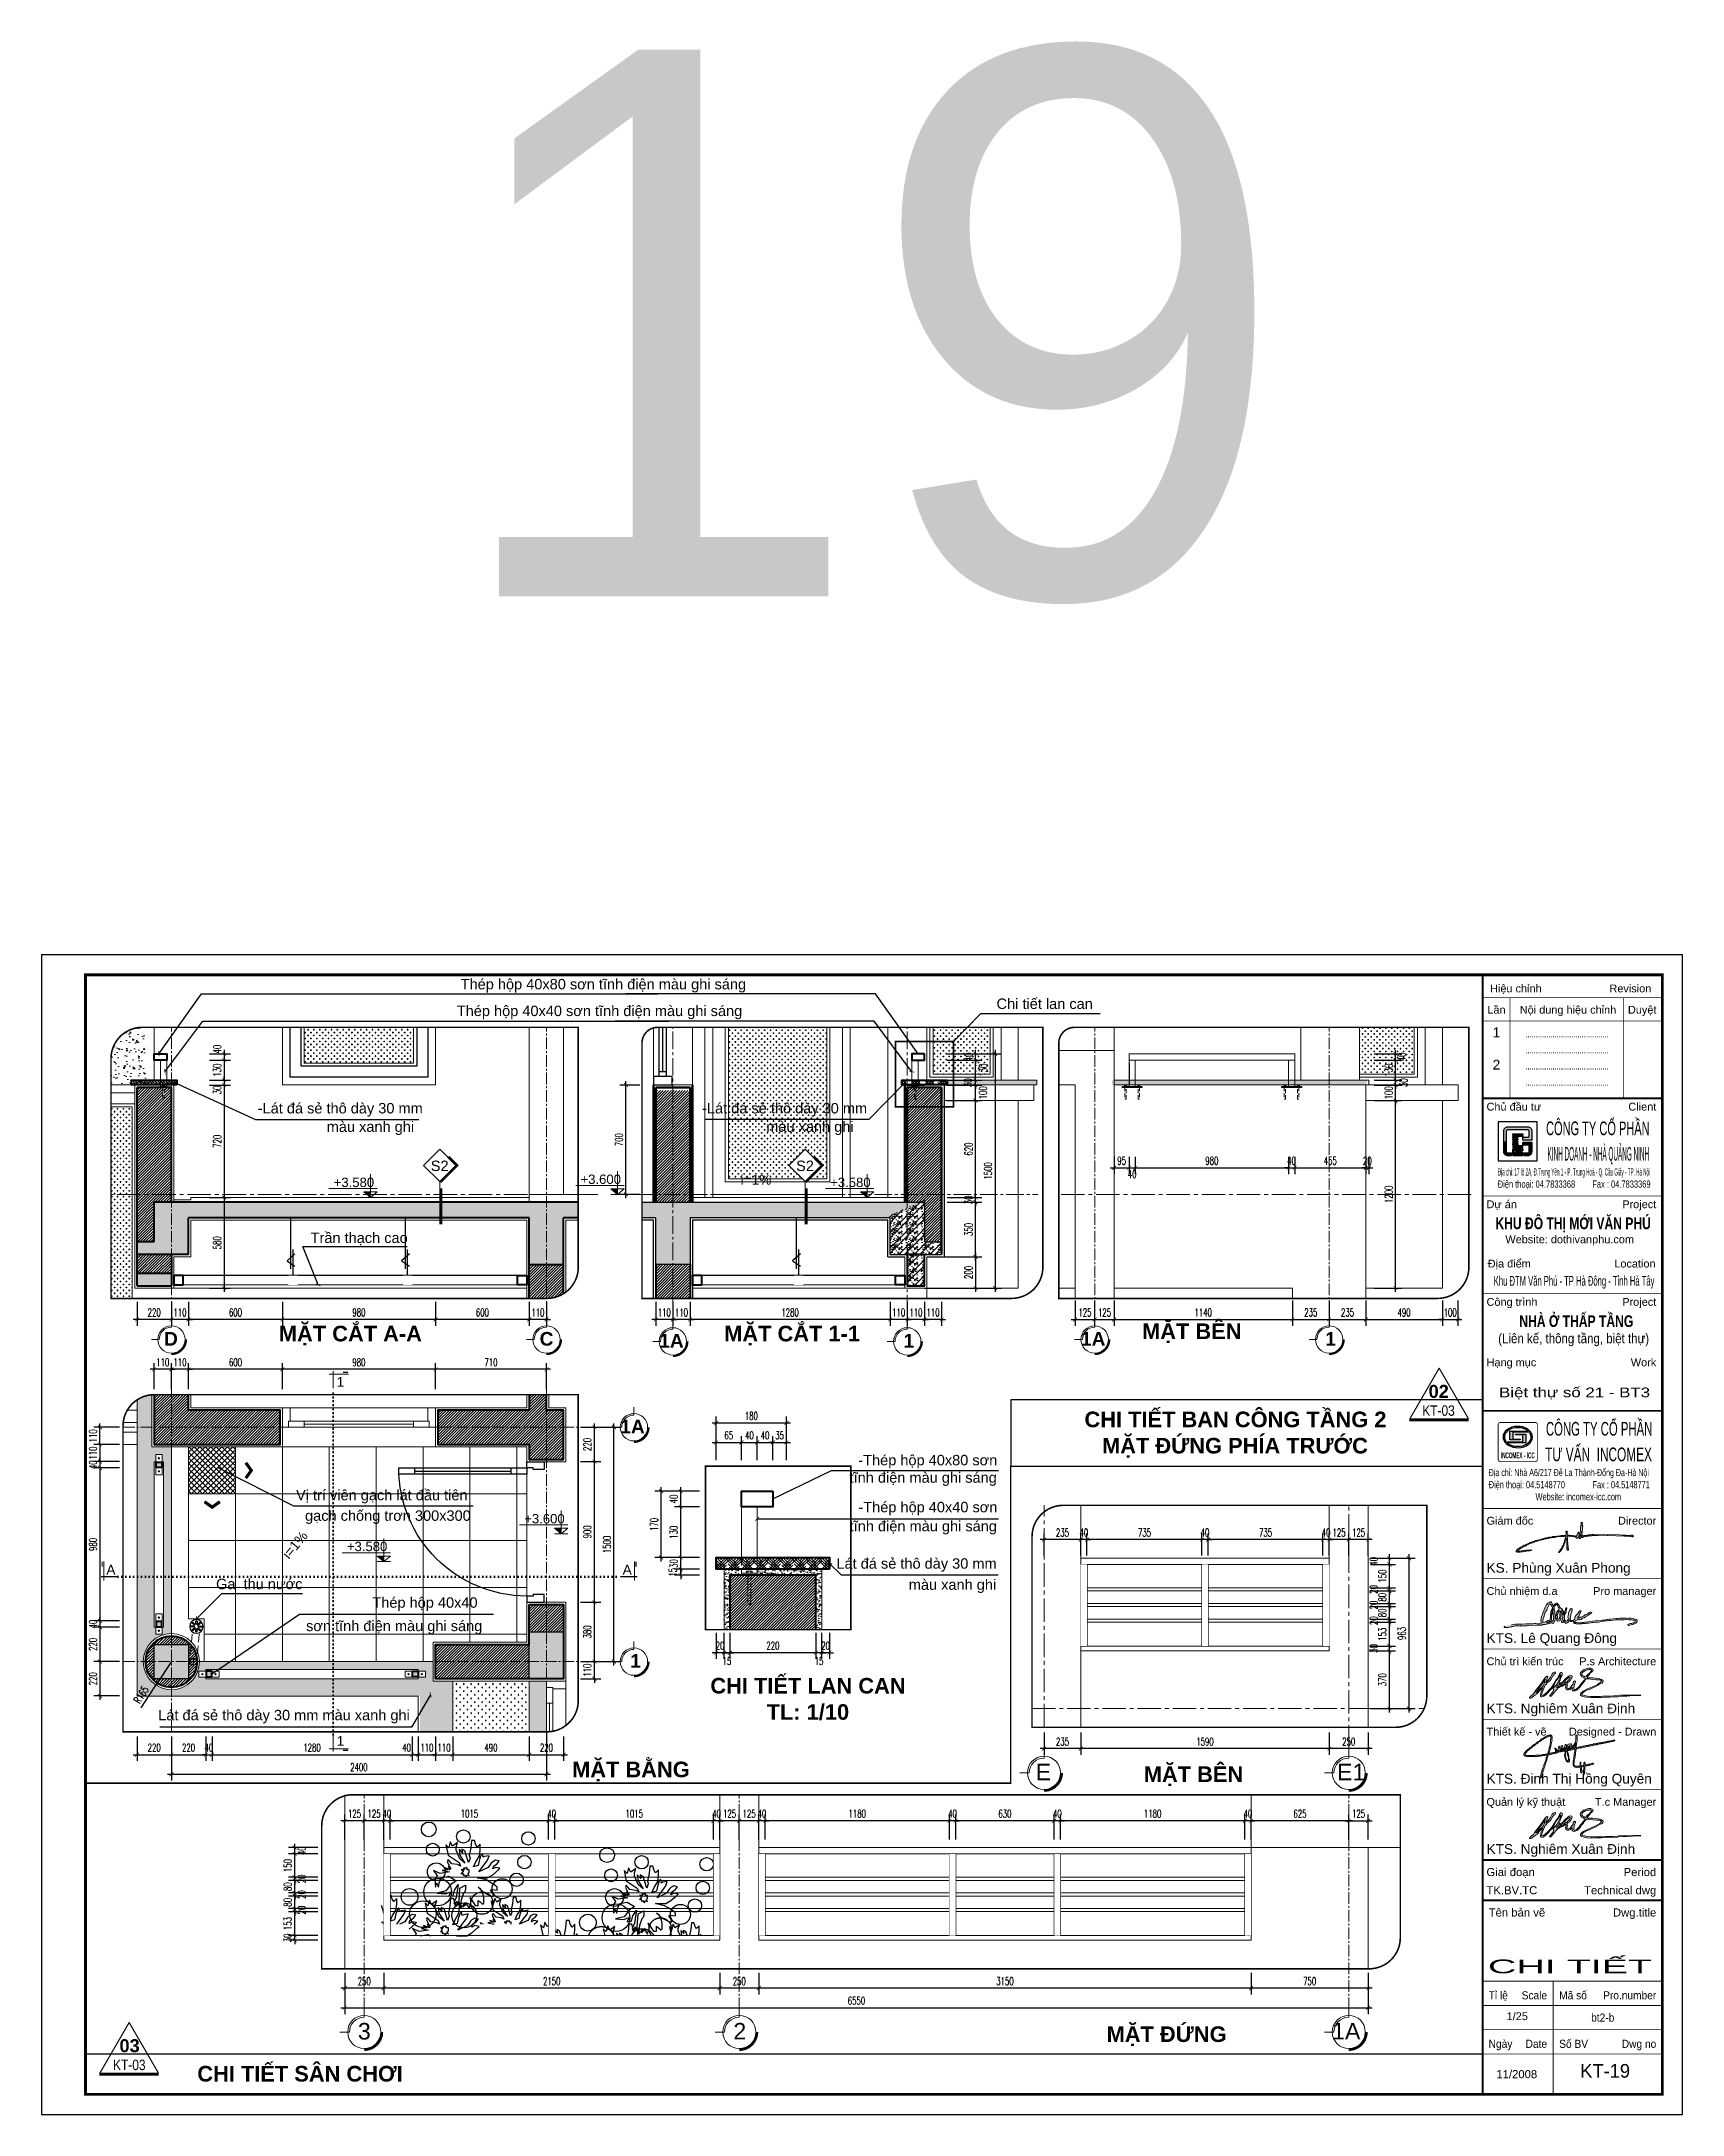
# Model space of a CAD drawing. Header units: millimetres. Extents: x -229618 to 2906, y -178063 to 96806.
# Drawn here: x -84422 to -73921, y -56426 to -43155 of the extents above; entities that cross this region are included whole.
import ezdxf
from ezdxf.enums import TextEntityAlignment as Align
from ezdxf.xclip import XClip

# ---------------------------------------------------------------- set-up
doc = ezdxf.new("R2010")
doc.units = ezdxf.units.MM
doc.header["$LTSCALE"] = 200
doc.header["$MEASUREMENT"] = 0
doc.header["$XCLIPFRAME"] = 0
doc.set_wipeout_variables(frame=1)
doc.header["$PDMODE"] = 3
doc.header["$PDSIZE"] = 50
for name, pattern in [('CENTER2', [1.125, 0.75, -0.125, 0.125, -0.125]), ('DASHED2', [0.375, 0.25, -0.125]), ('DOT2', [0.125, 0, -0.125]), ('HIDDEN2', [0.1875, 0.125, -0.0625])]:
    doc.linetypes.add(name, pattern=pattern)
doc.layers.get('0').update_dxf_attribs({"color": 95, "linetype": 'CONTINUOUS'})
doc.layers.get('DEFPOINTS').update_dxf_attribs({"linetype": 'CONTINUOUS'})
for name, color, linetype, lineweight in [('1noithat', 146, 'CONTINUOUS', 13), ('A-Glaz', 151, 'CONTINUOUS', 25), ('A-Wall', 1, 'CONTINUOUS', 50), ('cat', 1, 'CONTINUOUS', 40), ('hatch', 250, 'CONTINUOUS', 5), ('KH cat', 2, 'HIDDEN2', 50), ('khuat', 8, 'DASHED2', 15), ('nho', 252, 'CONTINUOUS', 15), ('thay', 7, 'CONTINUOUS', 18), ('tim', 18, 'CENTER2', 9)]:
    doc.layers.add(name, color=color, linetype=linetype, lineweight=lineweight)
for name, color, linetype in [('COT', 2, 'CONTINUOUS'), ('CUA', 145, 'CONTINUOUS'), ('DIM', 251, 'CONTINUOUS'), ('KHUNGTEN', 7, 'CONTINUOUS'), ('Net manh', 251, 'CONTINUOUS'), ('NOITHAT', 99, 'CONTINUOUS'), ('TEXT', 33, 'CONTINUOUS'), ('VLIEU', 15, 'CONTINUOUS')]:
    doc.layers.add(name, color=color, linetype=linetype)
doc.layers.add('in', color=203, linetype='CONTINUOUS', lineweight=5, plot=False)
doc.styles.add('Aria H B iso', font='Vharialb_0.ttf')
doc.styles.add('Aria H iso', font='Vharial_0.ttf')
doc.styles.add('Arial iso', font='vnarial_0.ttf')
doc.styles.add('Arial N   H iso', font='Vharialn_0.ttf')
doc.styles.add('Arial N  iso', font='vnarialn_0.ttf')
doc.styles.add('CHU HOA Day', font='Vharial_0.ttf')
doc.styles.add('khung', font='Vhcentn_0.ttf')
doc.styles.add('NHO2', font='vncc-rms.shx', dxfattribs={"width": 0.65})
doc.styles.add('Scale', font='vnsimli.shx', dxfattribs={"width": 0.65, "bigfont": 'bigfont.shx'})
doc.styles.add('TEXT1', font='Vhavan_0.ttf', dxfattribs={"height": 200})
doc.dimstyles.new('Scale', dxfattribs={"dimscale": 75, "dimtxt": 2, "dimasz": 1, "dimexe": 1.6, "dimexo": 0, "dimgap": 0.8, "dimtad": 1, "dimdec": 0, "dimzin": 0, "dimdsep": 46, "dimtxsty": 'Scale', "dimblk": 'ARCHTICK', "dimcen": 0.1, "dimdle": 1, "dimclrd": 256, "dimclre": 256, "dimclrt": 3, "dimadec": 0, "dimazin": 0, "dimtfac": 1, "dimtdec": 0, "dimtix": 1, "dimtmove": 2, "dimatfit": 3, "dimldrblk": 'ARCHTICK', "dimfxl": 0, "dimtolj": 1, "dimtzin": 0, "dimarcsym": 0})
pattern_1 = [(180, (-157224.485, 21206.626), (-18.75, 18.75), [9.375, -28.125]), (90, (-157229.173, 21201.939), (18.75, 18.75), [9.375, -28.125])]
pattern_2 = [(0, (83.29, 12.83), (0, 100), [0, -100]), (0, (12.65, 56.06), (0, 100), [0, -100]), (0, (15.78, 38.46), (0, 100), [0, -100]), (0, (51, 46.67), (0, 100), [0, -100]), (0, (32.02, 75.43), (0, 100), [0, -100]), (0, (26.93, 62.72), (0, 100), [0, -100]), (0, (35.94, 84.04), (0, 100), [0, -100]), (0, (22.04, 92.45), (0, 100), [0, -100]), (0, (41.22, 70.54), (0, 100), [0, -100]), (0, (9.13, 70.93), (0, 100), [0, -100]), (0, (73.12, 71.32), (0, 100), [0, -100]), (0, (87.6, 74.06), (0, 100), [0, -100]), (0, (80.16, 63.89), (0, 100), [0, -100]), (0, (82.32, 50.2), (0, 100), [0, -100]), (0, (56.29, 62.13), (0, 100), [0, -100]), (0, (55.51, 34.55), (0, 100), [0, -100]), (0, (55.51, 25.94), (0, 100), [0, -100]), (0, (8.15, 23.98), (0, 100), [0, -100]), (0, (47.68, 35.72), (0, 100), [0, -100]), (0, (48.07, 2.46), (0, 100), [0, -100]), (0, (37.31, 23.79), (0, 100), [0, -100]), (0, (38.09, 14), (0, 100), [0, -100]), (0, (25.17, 6.77), (0, 100), [0, -100]), (0, (31.83, 20.07), (0, 100), [0, -100]), (0, (27.13, 24.18), (0, 100), [0, -100]), (45, (79.99, 21.105), (8e-15, 100.00003), [8, -133.4214]), (135, (85.65, 26.76), (-100.00003, 8e-15), [8, -133.4214]), (270, (79.99, 32.42), (100, -2e-14), [11.3137, -88.6863]), (180, (76.52, 22.38), (-1e-14, -100), [12, -88]), (270, (64.52, 22.38), (100, -2e-14), [12, -88]), (45, (64.52, 10.38), (8e-15, 100.00003), [16.9706, -124.4508]), (90, (39.51, 29.29), (-100, 6e-15), [16.8, -83.2]), (180, (39.51, 46.09), (-1e-14, -100), [16.8, -83.2]), (315, (22.714, 46.095), (100.00003, -2e-14), [23.7588, -117.6626]), (135, (25.28, 11.31), (-100.00003, 8e-15), [7, -134.4214]), (225, (20.33, 16.26), (-2e-14, -100.00003), [7, -134.4214]), (0, (15.38, 11.31), (0, 100), [9.8995, -90.1005]), (0, (61.83, 78.92), (0, 100), [13.75, -86.25]), (90, (75.58, 78.92), (-100, 6e-15), [13.75, -86.25]), (225, (75.584, 92.67), (-2e-14, -100.00003), [19.4454, -121.9759]), (270, (50.27, 80.91), (100, -2e-14), [12.5, -87.5]), (0, (50.27, 68.41), (0, 100), [12.5, -87.5]), (135, (62.77, 68.41), (-100.00003, 8e-15), [17.6777, -123.7437]), (45, (56.63, 84.76), (8e-15, 100.00003), [8.5, -132.9214]), (135, (62.64, 90.77), (-100.00003, 8e-15), [8.5, -132.9214]), (270, (56.63, 96.78), (100, -2e-14), [12.0208, -87.9792]), (135, (17.366, 77.56), (-100.00003, 8e-15), [14.1421, -127.2792]), (0, (7.37, 77.56), (0, 100), [10, -90]), (270, (7.37, 87.56), (100, -2e-14), [10, -90]), (45, (0, 0), (-49.497475, 49.497475), []), (45, (35, 0), (-49.497475, 49.497475), [])]
pattern_3 = [(45, (9238.146, 4528.038), (-8.8388348, 8.8388348), [])]
pattern_4 = [(180, (-185821.286, 60821.896), (-18.75, 18.75), [9.375, -28.125]), (90, (-185825.974, 60817.208), (18.75, 18.75), [9.375, -28.125])]

msp = doc.modelspace()

# ---------------------------------------------------------------- texts
at = {"layer": 'TEXT', "style": 'Arial iso'}
for s, height, p in [('ThÐp hép 40x80 s¬n tÜnh ®iÖn mµu ghi s¸ng', 66.667, (-81739.8, -49222.7)), ('ThÐp hép 40x40 s¬n tÜnh ®iÖn mµu ghi s¸ng', 66.667, (-81764.6, -49393.7)), ('Chi tiÕt lan can', 66.667, (-78310.6, -49348.1)), ('-L¸t ®¸ sÎ th« dµy 30 mm', 66.667, (-83038.5, -50016.9)), ('-L¸t ®¸ sÎ th« dµy 30 mm', 66.667, (-80195.1, -50016.9)), ('mµu xanh ghi', 66.667, (-82596.9, -50134.9)), ('mµu xanh ghi', 66.667, (-79784.4, -50134.9)), ('i=1%%%', 62.5, (-79948.6, -50472.9)), ('TrÇn th¹ch cao', 66.667, (-82700, -50846.3)), ('-ThÐp hép 40x80 s¬n', 66.667, (-79195.5, -52269.5)), ('VÞ trÝ viªn g¹ch l¸t ®Çu tiªn', 66.667, (-82793.2, -52493.2)), ('tÜnh ®iÖn mµu ghi s¸ng', 66.667, (-79251.3, -52381)), ('g¹ch chèng tr¬n 300x300', 66.667, (-82735.6, -52624.8)), ('-ThÐp hép 40x40 s¬n', 66.667, (-79194.8, -52570.1)), ('tÜnh ®iÖn mµu ghi s¸ng', 66.667, (-79250.6, -52692)), ('- L¸t ®¸ sÎ th« dµy 30 mm', 66.667, (-79392.1, -52931.3)), ('Ga  thu n\xadíc ', 66.667, (-83305.3, -53062.4)), ('mµu xanh ghi', 66.667, (-78872.3, -53066.6)), ('ThÐp hép 40x40 ', 66.667, (-82304.8, -53181.2)), ('s¬n tÜnh ®iÖn mµu ghi s¸ng', 66.667, (-82728.9, -53331)), ('L¸t ®¸ sÎ th« dµy 30 mm mµu xanh ghi', 66.667, (-83675.2, -53901.7))]:
    msp.add_text(s, height=height, dxfattribs=at).set_placement(p)
at = {"layer": 'TEXT', "style": 'Aria H B iso'}
for s, p in [('mÆt c¾t a-a', (-82445.5, -51476.2)), ('mÆt c¾t 1-1', (-79619.1, -51476.2)), ('mÆt bªn', (-77061.5, -51461.2)), ('chi tiÕt ban c«ng tÇng 2', (-76782, -52025.6)), ('mÆt ®øng phÝa tr\xadíc', (-76785.1, -52193.7)), ('chi tiÕt lan can', (-79517.4, -53730.5)), ('tl: 1/10', (-79518, -53898.6)), ('mÆt b»ng', (-80650.4, -54266.3)), ('mÆt bªn', (-77050.5, -54296.9)), ('mÆt §øNG', (-77222.7, -55961)), ('chi tiÕt s©n ch¬i', (-82768.1, -56214.2))]:
    msp.add_text(s, height=100, dxfattribs=at).set_placement(p, align=Align.CENTER)
at = {"layer": 'TEXT', "style": 'Arial iso'}
msp.add_text('i=1%%%', height=62.5, rotation=50.16718, dxfattribs=at).set_placement((-82839.1, -52874.1))
at = {"layer": 'VLIEU', "style": 'Aria H iso'}
msp.add_text('19', height=3500, dxfattribs=at).set_placement((-81867.7, -46706.8))

# ---------------------------------------------------------------- blocks, each defined once
blk = doc.blocks.new('LO GO NHA QUANG NINH')
at = {"layer": 'hatch', "lineweight": -2}
for points in [[(865, 759, 0.414214), (759, 865), (241, 865, 0.414214), (135, 759), (135, 500), (205, 500), (205, 759, -0.414214), (241, 795), (759, 795, -0.414214), (795, 759), (795, 640, -0.414214), (759, 604), (632, 604), (632, 533), (865, 533)], [(342, 205), (241, 205, -0.414214), (205, 241), (205, 500), (135, 500), (135, 241, 0.414214), (241, 135), (342, 135)], [(865, 474), (632, 474), (632, 404), (759, 404, -0.414214), (795, 368), (795, 241, -0.414214), (759, 205), (658, 205), (658, 135), (759, 135, 0.414214), (865, 241)]]:
    blk.add_hatch(color=32, dxfattribs=at).paths.add_polyline_path(points)
h = blk.add_hatch(color=32, dxfattribs=at)
h.paths.add_polyline_path([(378, 428), (499, 428), (499, 404), (378, 404)])
h.paths.add_polyline_path([(378, 472), (499, 472), (499, 448), (378, 448)])
h.paths.add_polyline_path([(378, 516), (499, 516), (499, 492), (378, 492)])
h.paths.add_polyline_path([(378, 560), (499, 560), (499, 536), (378, 536)])
h.paths.add_polyline_path([(378, 604), (499, 604), (499, 580), (378, 580)])
h.paths.add_polyline_path([(378, 648), (632, 648), (632, 624), (378, 624)])
h.paths.add_polyline_path([(378, 692), (632, 692), (632, 668), (378, 668)])
h = blk.add_hatch(color=32, dxfattribs=at)
h.paths.add_polyline_path([(378, 316), (632, 316), (632, 340), (378, 340)])
h.paths.add_polyline_path([(378, 360), (632, 360), (632, 384), (378, 384)])
h.paths.add_polyline_path([(632, 216), (632, 188), (578, 188), (578, 296), (632, 296), (632, 268), (606, 268), (606, 216)])
h.paths.add_polyline_path([(558, 216), (558, 188), (503, 188), (503, 296), (558, 296), (558, 268), (532, 268), (532, 216)])
h.paths.add_polyline_path([(458, 216), (403, 216), (403, 268), (458, 268)], flags=16)
h.paths.add_polyline_path([(483, 188), (378, 188), (378, 296), (483, 296)])
h.paths.add_polyline_path([(378, 135), (632, 135), (632, 168), (378, 168)])
for p, q in [((632, 533), (632, 604)), ((865, 533), (632, 533)), ((342, 205), (342, 135)), ((865, 474), (632, 474)), ((632, 404), (632, 474)), ((658, 205), (658, 135))]:
    blk.add_line(p, q, dxfattribs=at)
for points in [[(865, 533), (865, 759, 0.414214), (759, 865), (241, 865, 0.414214), (135, 759), (135, 241, 0.414214), (241, 135), (342, 135)], [(632, 604), (759, 604, 0.414214), (795, 640), (795, 759, 0.414214), (759, 795), (241, 795, 0.414214), (205, 759), (205, 241, 0.414214), (241, 205), (342, 205)], [(658, 205), (759, 205, 0.414214), (795, 241), (795, 368, 0.414214), (759, 404), (632, 404)], [(658, 135), (759, 135, 0.414214), (865, 241), (865, 474)]]:
    blk.add_lwpolyline(points, format="xyb", dxfattribs=at)
for points in [[(378, 692), (632, 692), (632, 668), (378, 668)], [(378, 648), (632, 648), (632, 624), (378, 624)], [(378, 604), (499, 604), (499, 580), (378, 580)], [(378, 560), (499, 560), (499, 536), (378, 536)], [(378, 516), (499, 516), (499, 492), (378, 492)], [(378, 472), (499, 472), (499, 448), (378, 448)], [(378, 428), (499, 428), (499, 404), (378, 404)], [(378, 360), (632, 360), (632, 384), (378, 384)], [(378, 316), (632, 316), (632, 340), (378, 340)], [(483, 188), (378, 188), (378, 296), (483, 296)], [(378, 135), (632, 135), (632, 168), (378, 168)], [(458, 216), (403, 216), (403, 268), (458, 268)]]:
    blk.add_lwpolyline(points, close=True, dxfattribs=at)
for points in [[(558, 216), (558, 188), (503, 188), (503, 296), (558, 296), (558, 268), (532, 268), (532, 216), (558, 216)], [(632, 216), (632, 188), (578, 188), (578, 296), (632, 296), (632, 268), (606, 268), (606, 216), (632, 216)]]:
    blk.add_lwpolyline(points, dxfattribs=at)
at = {"layer": 'thay', "lineweight": -2}
blk.add_lwpolyline([(0, 0), (1000, 0), (1000, 1000), (0, 1000)], close=True, dxfattribs=at)
blk = doc.blocks.new('a dong')
at = {"layer": 'hatch', "ltscale": 30}
h = blk.add_hatch(color=256, dxfattribs=at)
h.paths.add_polyline_path([(989, 288), (981, 297), (976, 303), (962, 308), (954, 308), (948, 319), (945, 326), (931, 354), (919, 372), (912, 378), (897, 392), (889, 394), (879, 390), (869, 384), (862, 378), (852, 370), (849, 365), (840, 357), (834, 349), (840, 337), (844, 316), (850, 333), (857, 342), (871, 357), (877, 363), (885, 370), (892, 372), (897, 371), (903, 363), (911, 343), (917, 325), (927, 314), (931, 305), (928, 286), (922, 279), (915, 273), (904, 259), (893, 240), (887, 223), (881, 213), (881, 195), (880, 180), (879, 165), (879, 151), (887, 125), (892, 110), (895, 98), (904, 87), (928, 92), (938, 92), (948, 99), (955, 115), (961, 126), (962, 137), (962, 146), (964, 160), (969, 171), (970, 182), (970, 195), (970, 206), (968, 211), (965, 222), (965, 236), (963, 249), (962, 259), (963, 264), (974, 267), (984, 245), (986, 237), (990, 219), (993, 210), (996, 193), (996, 188), (994, 147), (993, 138), (989, 129), (985, 124), (978, 86), (971, 80), (973, 66), (986, 64), (993, 64), (999, 66), (1005, 84), (1004, 93), (1005, 102), (1012, 106), (1016, 100), (1019, 90), (1020, 81), (1023, 71), (1030, 65), (1042, 55), (1051, 53), (1059, 55), (1073, 64), (1083, 68), (1098, 92), (1107, 99), (1114, 96), (1120, 91), (1129, 83), (1150, 82), (1164, 87), (1172, 87), (1175, 82), (1175, 73), (1181, 61), (1189, 56), (1196, 51), (1207, 49), (1213, 49), (1221, 45), (1226, 43), (1253, 43), (1270, 43), (1283, 43), (1307, 45), (1318, 45), (1329, 48), (1364, 49), (1380, 51), (1393, 52), (1425, 56), (1439, 56), (1478, 58), (1502, 63), (1521, 64), (1563, 70), (1572, 68), (1655, 83), (1689, 89), (1723, 93), (1750, 96), (1779, 97), (1810, 100), (1855, 104), (1888, 110), (1922, 111), (1958, 113), (2041, 113), (2085, 115), (2119, 111), (2162, 110), (2184, 106), (2203, 106), (2224, 103), (2228, 96), (2227, 87), (2220, 71), (2191, 58), (2176, 52), (2162, 50), (2147, 48), (2126, 45), (2113, 40), (2101, 33), (2102, 26), (2112, 20), (2120, 16), (2134, 19), (2151, 26), (2159, 26), (2185, 34), (2201, 42), (2217, 46), (2239, 56), (2249, 64), (2256, 73), (2261, 82), (2262, 98), (2254, 106), (2254, 115), (2204, 129), (2189, 133), (2160, 139), (2144, 138), (2111, 137), (2100, 136), (2077, 137), (1998, 138), (1980, 140), (1963, 137), (1929, 135), (1901, 132), (1803, 121), (1786, 120), (1764, 118), (1743, 115), (1727, 110), (1711, 107), (1680, 105), (1667, 103), (1647, 99), (1583, 93), (1547, 95), (1384, 72), (1371, 72), (1353, 68), (1326, 67), (1313, 61), (1284, 61), (1229, 64), (1212, 65), (1206, 66), (1201, 84), (1205, 91), (1211, 99), (1228, 107), (1243, 109), (1264, 109), (1286, 114), (1300, 113), (1333, 137), (1361, 147), (1382, 162), (1433, 193), (1480, 225), (1489, 229), (1490, 237), (1479, 242), (1463, 241), (1446, 235), (1430, 226), (1411, 208), (1394, 196), (1371, 196), (1350, 174), (1335, 167), (1321, 161), (1306, 158), (1293, 155), (1269, 140), (1255, 139), (1245, 138), (1246, 142), (1249, 148), (1253, 157), (1255, 164), (1266, 172), (1267, 175), (1284, 219), (1296, 235), (1304, 248), (1308, 257), (1309, 263), (1299, 266), (1291, 266), (1287, 263), (1276, 253), (1265, 238), (1256, 227), (1248, 215), (1233, 199), (1225, 190), (1208, 170), (1198, 150), (1198, 142), (1200, 127), (1196, 117), (1178, 108), (1168, 101), (1154, 98), (1138, 98), (1131, 100), (1124, 105), (1123, 110), (1116, 120), (1119, 126), (1125, 134), (1119, 145), (1126, 162), (1129, 172), (1134, 188), (1134, 203), (1137, 213), (1140, 220), (1148, 245), (1148, 257), (1152, 275), (1152, 288), (1152, 294), (1149, 299), (1142, 304), (1136, 304), (1127, 300), (1122, 292), (1119, 283), (1111, 268), (1105, 261), (1100, 247), (1090, 236), (1093, 202), (1088, 191), (1085, 180), (1083, 156), (1087, 139), (1090, 128), (1095, 119), (1088, 115), (1078, 104), (1067, 94), (1052, 86), (1043, 89), (1039, 95), (1030, 103), (1026, 111), (1023, 124), (1024, 136), (1027, 146), (1027, 156), (1027, 169), (1027, 178), (1027, 184), (1027, 194), (1036, 215), (1044, 226), (1055, 239), (1052, 268), (1057, 284), (1061, 296), (1066, 302), (1059, 318), (1044, 298), (1043, 287), (1042, 276), (1035, 268), (1031, 261), (1024, 241), (1025, 232), (1025, 221), (1021, 210), (1010, 200), (1007, 205), (1006, 211), (1006, 241), (1005, 252), (1004, 257), (998, 269), (993, 278)])
h.paths.add_polyline_path([(938, 265), (947, 251), (951, 235), (944, 218), (945, 183), (946, 164), (941, 143), (939, 136), (925, 123), (919, 123), (911, 125), (905, 132), (904, 147), (903, 156), (902, 190), (909, 207), (913, 221), (915, 234), (920, 241), (927, 253)], flags=16)
h.paths.add_polyline_path([(806, 412), (796, 418), (783, 416), (776, 414), (761, 407), (754, 403), (743, 396), (728, 385), (717, 369), (712, 360), (707, 352), (701, 338), (696, 324), (687, 291), (681, 283), (672, 268), (668, 259), (652, 201), (644, 188), (638, 178), (625, 146), (625, 129), (625, 122), (621, 92), (627, 78), (627, 71), (627, 62), (627, 56), (629, 49), (626, 48), (611, 43), (562, 42), (555, 42), (539, 46), (516, 47), (484, 45), (477, 44), (458, 43), (412, 45), (399, 44), (384, 44), (366, 42), (300, 35), (276, 36), (222, 40), (202, 40), (190, 37), (159, 30), (139, 27), (122, 26), (83, 13), (68, 12), (44, 11), (33, 12), (15, 4), (0, 0), (0, -9), (7, -18), (37, -18), (46, -18), (66, -18), (76, -15), (91, -12), (111, -9), (130, -7), (140, -2), (154, -1), (188, 7), (230, 7), (248, 7), (268, 4), (278, 8), (338, 10), (362, 10), (385, 11), (399, 13), (414, 15), (556, 23), (608, 23), (636, 22), (652, 30), (691, 33), (710, 37), (721, 36), (774, 51), (785, 55), (795, 58), (802, 61), (809, 59), (820, 53), (827, 51), (843, 61), (847, 75), (850, 80), (859, 91), (864, 130), (864, 144), (864, 157), (865, 172), (864, 179), (858, 224), (859, 247), (853, 273), (850, 287), (848, 307), (844, 316), (840, 337), (834, 349), (825, 361), (811, 398)])
h.paths.add_polyline_path([(782, 384), (798, 365), (804, 352), (812, 339), (822, 325), (827, 304), (828, 291), (829, 291), (828, 290), (829, 286), (828, 272), (828, 258), (834, 214), (834, 193), (835, 168), (836, 155), (837, 133), (837, 123), (835, 112), (833, 100), (822, 87), (820, 89), (818, 91), (817, 92), (815, 94), (808, 102), (802, 120), (801, 146), (802, 165), (803, 184), (806, 204), (810, 213), (815, 246), (815, 250), (815, 262), (815, 275), (818, 284), (822, 290), (828, 291), (827, 304), (822, 325), (818, 314), (813, 304), (807, 294), (802, 280), (802, 267), (795, 260), (794, 252), (790, 220), (790, 215), (788, 211), (786, 203), (784, 192), (785, 177), (785, 166), (785, 151), (782, 132), (783, 123), (781, 115), (781, 105), (768, 103), (743, 97), (723, 87), (705, 78), (663, 68), (657, 71), (653, 81), (658, 95), (664, 129), (670, 137), (697, 241), (726, 274), (729, 290), (730, 305), (763, 374)], flags=16)
h.paths.add_polyline_path([(785, 88), (787, 87), (790, 87), (792, 84), (795, 81), (789, 77), (783, 73), (780, 72), (777, 71), (766, 70), (749, 64), (741, 62), (731, 62), (726, 63), (725, 65), (733, 67), (740, 70), (746, 73), (756, 75), (765, 79), (768, 81), (776, 84)], flags=16)
for points in [[(15, 4), (0, 0), (0, -9), (7, -18), (37, -18), (46, -18), (66, -18), (76, -15), (91, -12), (111, -9), (130, -7), (140, -2), (154, -1), (188, 7), (230, 7), (248, 7), (268, 4), (278, 8), (338, 10), (362, 10), (385, 11), (399, 13), (414, 15), (556, 23), (608, 23), (636, 22), (652, 30), (691, 33), (710, 37), (721, 36), (774, 51), (785, 55), (795, 58), (802, 61), (809, 59), (820, 53), (827, 51), (827, 51), (843, 61), (847, 75), (850, 80), (859, 91), (864, 130), (864, 144), (864, 157), (865, 172), (864, 179), (858, 224), (859, 247), (853, 273), (850, 287), (848, 307), (844, 316), (840, 337), (834, 349), (825, 361), (811, 398), (806, 412), (796, 418), (783, 416), (776, 414), (761, 407), (754, 403), (743, 396), (728, 385), (717, 369), (712, 360), (707, 352), (701, 338), (696, 324), (687, 291), (681, 283), (672, 268), (668, 259), (652, 201), (644, 188), (638, 178), (625, 146), (625, 129), (625, 122), (621, 92), (627, 78), (627, 71), (627, 62), (627, 56), (629, 49), (626, 48), (611, 43), (562, 42), (555, 42), (539, 46), (516, 47), (484, 45), (477, 44), (458, 43), (412, 45), (399, 44), (384, 44), (366, 42), (300, 35), (276, 36), (222, 40), (202, 40), (190, 37), (159, 30), (139, 27), (122, 26)], [(781, 105), (768, 103), (743, 97), (723, 87), (705, 78), (663, 68), (657, 71), (653, 81), (658, 95), (664, 129), (670, 137), (697, 241), (726, 274), (729, 290), (730, 305), (763, 374), (782, 384), (782, 384), (782, 384), (798, 365), (804, 352), (812, 339), (822, 325), (822, 325), (827, 304), (829, 286), (828, 258), (834, 214), (834, 193), (835, 168), (836, 143), (837, 123), (833, 100), (833, 100), (822, 87), (822, 87), (808, 102), (802, 120), (801, 146), (803, 184), (806, 204), (806, 204), (814, 221), (815, 232), (815, 242), (815, 250), (815, 262), (815, 275), (818, 284), (822, 290), (828, 291)], [(834, 349), (840, 357), (849, 365), (852, 370), (862, 378), (869, 384), (879, 390), (889, 394), (897, 392), (912, 378), (919, 372), (931, 354), (945, 326), (948, 319), (954, 308), (962, 308), (976, 303), (981, 297), (989, 288), (993, 278), (998, 269), (1004, 257), (1005, 252), (1006, 241), (1006, 211), (1007, 205), (1010, 200), (1010, 200), (1010, 200), (1021, 210), (1025, 221), (1025, 232), (1024, 241), (1031, 261), (1035, 268), (1042, 276), (1043, 287), (1044, 298), (1059, 318), (1059, 318), (1066, 302), (1061, 296), (1057, 284), (1052, 268), (1055, 239), (1055, 239), (1044, 226), (1036, 215), (1027, 194), (1027, 184), (1027, 178), (1027, 169), (1027, 156), (1027, 146), (1024, 136), (1023, 124), (1026, 111), (1030, 103), (1030, 103), (1039, 95), (1043, 89), (1052, 86), (1067, 94), (1078, 104), (1088, 115), (1095, 119), (1090, 128), (1087, 139), (1083, 156), (1085, 180), (1088, 191), (1093, 202), (1090, 236), (1100, 247), (1105, 261), (1111, 268), (1119, 283), (1122, 292), (1127, 300), (1136, 304), (1142, 304), (1149, 299), (1152, 294), (1152, 288), (1152, 275), (1148, 257), (1148, 245), (1140, 220), (1137, 213), (1134, 203), (1134, 188), (1129, 172), (1126, 162), (1119, 145), (1119, 145), (1125, 134), (1119, 126), (1116, 120), (1123, 110), (1124, 105), (1131, 100), (1138, 98), (1154, 98), (1168, 101), (1178, 108), (1196, 117), (1200, 127), (1198, 142), (1198, 150), (1208, 170), (1225, 190), (1233, 199), (1248, 215), (1256, 227), (1265, 238), (1276, 253), (1287, 263), (1291, 266), (1299, 266), (1299, 266), (1309, 263), (1308, 257), (1304, 248), (1296, 235), (1284, 219), (1267, 175), (1266, 172), (1255, 164), (1253, 157), (1249, 148), (1246, 142), (1245, 138), (1255, 139), (1269, 140), (1293, 155), (1306, 158), (1321, 161), (1335, 167), (1350, 174), (1371, 196), (1394, 196), (1411, 208), (1430, 226), (1446, 235), (1463, 241), (1479, 242), (1479, 242), (1490, 237), (1489, 229), (1480, 225), (1433, 193), (1382, 162), (1361, 147), (1333, 137), (1300, 113), (1286, 114), (1264, 109), (1243, 109), (1228, 107), (1211, 99), (1211, 99), (1205, 91), (1201, 84), (1206, 66), (1212, 65), (1229, 64), (1284, 61), (1313, 61), (1326, 67), (1353, 68), (1371, 72), (1384, 72), (1547, 95), (1583, 93), (1647, 99), (1667, 103), (1680, 105), (1711, 107), (1727, 110), (1743, 115), (1764, 118), (1786, 120), (1803, 121), (1901, 132), (1929, 135), (1963, 137), (1980, 140), (1998, 138), (2077, 137), (2077, 137), (2100, 136), (2111, 137), (2144, 138), (2160, 139), (2189, 133), (2204, 129), (2254, 115), (2254, 106), (2262, 98), (2262, 98), (2261, 82), (2256, 73), (2249, 64), (2239, 56), (2217, 46), (2201, 42), (2185, 34), (2159, 26), (2151, 26), (2134, 19), (2120, 16), (2112, 20), (2102, 26), (2102, 26), (2101, 33), (2113, 40), (2126, 45), (2126, 45), (2147, 48), (2162, 50), (2176, 52), (2191, 58), (2220, 71), (2220, 71), (2227, 87), (2228, 96), (2224, 103), (2203, 106), (2184, 106), (2162, 110), (2119, 111), (2085, 115), (2041, 113), (1958, 113), (1958, 113), (1922, 111), (1888, 110), (1855, 104), (1810, 100), (1779, 97), (1750, 96), (1723, 93), (1689, 89), (1655, 83), (1572, 68), (1563, 70), (1521, 64), (1502, 63), (1478, 58), (1439, 56), (1425, 56), (1393, 52), (1380, 51), (1364, 49), (1329, 48), (1318, 45), (1307, 45), (1283, 43), (1258, 43), (1226, 43), (1216, 47), (1202, 57), (1202, 57), (1186, 74)], [(1283, 43), (1270, 43), (1253, 43), (1226, 43), (1221, 45), (1213, 49), (1207, 49), (1196, 51), (1189, 56), (1181, 61), (1175, 73), (1175, 82), (1172, 87), (1164, 87), (1150, 82), (1129, 83), (1120, 91), (1114, 96), (1107, 99), (1098, 92), (1083, 68), (1073, 64), (1059, 55), (1051, 53), (1042, 55), (1030, 65), (1023, 71), (1020, 81), (1019, 90), (1016, 100), (1012, 106), (1005, 102), (1004, 93), (1005, 84), (999, 66), (993, 64), (986, 64), (973, 66), (971, 80), (978, 86), (985, 124), (989, 129), (993, 138), (994, 147), (996, 188), (996, 193), (993, 210), (990, 219), (986, 237), (984, 245), (974, 267), (974, 267), (963, 264), (962, 259), (963, 249), (965, 236), (965, 222), (968, 211), (970, 206), (970, 195), (970, 182), (969, 171), (964, 160), (962, 146), (962, 137), (961, 126), (955, 115), (948, 99), (948, 99), (938, 92), (928, 92), (904, 87), (904, 87), (895, 98), (892, 110), (887, 125), (879, 151), (879, 165), (880, 180), (881, 195), (881, 213), (887, 223), (893, 240), (904, 259), (915, 273), (922, 279), (928, 286), (931, 305), (927, 314), (917, 325), (911, 343), (903, 363), (897, 371), (892, 372), (885, 370), (877, 363), (871, 357), (857, 342), (850, 333), (844, 316)], [(726, 65), (733, 67), (746, 73), (756, 75), (763, 78), (768, 81), (776, 84), (785, 88), (790, 87), (795, 81), (783, 73), (777, 71), (766, 70), (749, 64), (741, 62), (731, 62), (726, 63), (725, 65), (725, 65)], [(725, 64), (729, 66), (733, 67), (740, 70), (751, 74), (756, 75), (776, 84), (785, 88), (787, 87), (790, 87), (792, 84), (795, 81), (795, 81), (789, 77), (783, 73), (780, 72), (766, 70), (749, 64), (736, 62), (728, 62), (725, 65)], [(781, 105), (781, 115), (783, 123), (782, 132), (785, 151), (785, 166), (785, 177), (784, 192), (786, 203), (788, 211), (790, 215), (790, 220), (794, 252), (795, 260), (802, 267), (802, 280), (807, 294), (813, 304), (818, 314), (818, 314), (822, 325), (822, 325)], [(822, 87), (833, 100), (835, 112), (837, 123), (837, 133), (836, 155), (835, 168), (834, 193), (834, 214), (828, 258), (828, 272), (829, 286), (828, 291), (829, 291), (820, 287), (815, 268), (815, 246), (810, 213), (802, 165), (801, 146), (802, 120), (808, 102), (815, 94), (815, 94), (815, 91)], [(815, 94), (817, 92), (818, 91), (818, 91), (820, 89), (822, 87)], [(938, 265), (927, 253), (920, 241), (915, 234), (913, 221), (909, 207), (902, 190), (903, 156), (904, 147), (905, 132), (911, 125), (919, 123), (925, 123), (939, 136), (941, 143), (946, 164), (945, 183), (944, 218), (951, 235), (947, 251), (938, 265)]]:
    blk.add_lwpolyline(points, dxfattribs=at)
blk = doc.blocks.new('anhphong-gd')
at = {"layer": 'hatch', "ltscale": 30}
h = blk.add_hatch(color=256, dxfattribs=at)
edge = h.paths.add_edge_path()
edge.add_line((-1, 5), (-45, -1))
edge.add_line((-45, -1), (-97, -3))
edge.add_line((-97, -3), (-133, -7))
edge.add_line((-133, -7), (-153, -10))
edge.add_line((-153, -10), (-176, -14))
edge.add_line((-176, -14), (-193, -14))
edge.add_line((-193, -14), (-228, -20))
edge.add_line((-228, -20), (-247, -20))
edge.add_line((-247, -20), (-267, -20))
edge.add_line((-267, -20), (-270, -20))
edge.add_line((-270, -20), (-270, -16))
edge.add_line((-270, -16), (-264, -11))
edge.add_line((-264, -11), (-255, -5))
edge.add_line((-255, -5), (-244, 5))
edge.add_line((-244, 5), (-237, 13))
edge.add_line((-237, 13), (-223, 23))
edge.add_line((-223, 23), (-215, 29))
edge.add_line((-215, 29), (-189, 44))
edge.add_line((-189, 44), (-179, 52))
edge.add_line((-179, 52), (-169, 57))
edge.add_line((-169, 57), (-142, 72))
edge.add_line((-142, 72), (-132, 77))
edge.add_line((-132, 77), (-124, 79))
edge.add_line((-124, 79), (-96, 95))
edge.add_line((-96, 95), (-87, 100))
edge.add_line((-87, 100), (-79, 103))
edge.add_line((-79, 103), (-51, 117))
edge.add_line((-51, 117), (-41, 122))
edge.add_line((-41, 122), (-15, 131))
edge.add_line((-15, 131), (-6, 133))
edge.add_line((-6, 133), (-1, 137))
edge.add_line((-1, 137), (8, 140))
edge.add_line((8, 140), (15, 142))
edge.add_line((15, 142), (44, 152))
edge.add_line((44, 152), (54, 152))
edge.add_line((54, 152), (63, 159))
edge.add_line((63, 159), (90, 166))
edge.add_line((90, 166), (102, 169))
edge.add_line((102, 169), (109, 174))
edge.add_line((109, 174), (139, 181))
edge.add_line((139, 181), (149, 186))
edge.add_line((149, 186), (163, 189))
edge.add_line((163, 189), (188, 196))
edge.add_line((188, 196), (200, 199))
edge.add_line((200, 199), (209, 201))
edge.add_line((209, 201), (231, 206))
edge.add_line((231, 206), (242, 209))
edge.add_line((242, 209), (262, 215))
edge.add_line((262, 215), (274, 218))
edge.add_line((274, 218), (281, 220))
edge.add_line((281, 220), (297, 220))
edge.add_line((297, 220), (311, 224))
edge.add_line((311, 224), (324, 226))
edge.add_line((324, 226), (336, 228))
edge.add_line((336, 228), (363, 234))
edge.add_line((363, 234), (375, 237))
edge.add_line((375, 237), (396, 241))
edge.add_line((396, 241), (408, 241))
edge.add_line((408, 241), (443, 245))
edge.add_line((443, 245), (455, 246))
edge.add_line((455, 246), (550, 259))
edge.add_line((550, 259), (579, 263))
edge.add_line((579, 263), (627, 263))
edge.add_line((627, 263), (646, 266))
edge.add_line((646, 266), (651, 266))
edge.add_line((651, 266), (655, 266))
edge.add_line((655, 266), (655, 260))
edge.add_line((655, 260), (641, 223))
edge.add_line((641, 223), (638, 196))
edge.add_line((638, 196), (628, 180))
edge.add_line((628, 180), (628, 168))
edge.add_line((628, 168), (617, 132))
edge.add_line((617, 132), (612, 112))
edge.add_line((612, 112), (606, 93))
edge.add_line((606, 93), (587, 67))
edge.add_line((587, 67), (580, 43))
edge.add_line((580, 43), (564, 25))
edge.add_line((564, 25), (554, 15))
edge.add_line((554, 15), (549, 5))
edge.add_line((549, 5), (541, -11))
edge.add_line((541, -11), (529, -19))
edge.add_line((529, -19), (529, -27))
edge.add_line((529, -27), (526, -33))
edge.add_line((526, -33), (523, -32))
edge.add_line((523, -32), (522, -35))
edge.add_line((522, -35), (518, -35))
edge.add_line((518, -35), (518, -42))
edge.add_line((518, -42), (521, -44))
edge.add_line((521, -44), (524, -45))
edge.add_line((524, -45), (527, -45))
edge.add_line((527, -45), (530, -42))
edge.add_line((530, -42), (534, -39))
edge.add_line((534, -39), (538, -37))
edge.add_line((538, -37), (543, -32))
edge.add_line((543, -32), (547, -27))
edge.add_line((547, -27), (553, -18))
edge.add_line((553, -18), (558, -13))
edge.add_line((558, -13), (565, -5))
edge.add_line((565, -5), (568, 2))
edge.add_line((568, 2), (573, 8))
edge.add_line((573, 8), (574, 9))
edge.add_line((574, 9), (590, 28))
edge.add_line((590, 28), (596, 45))
edge.add_line((596, 45), (604, 58))
edge.add_line((604, 58), (617, 85))
edge.add_line((617, 85), (621, 99))
edge.add_line((621, 99), (623, 109))
edge.add_line((623, 109), (633, 127))
edge.add_line((633, 127), (635, 139))
edge.add_line((635, 139), (642, 160))
edge.add_line((642, 160), (646, 166))
edge.add_line((646, 166), (646, 173))
edge.add_line((646, 173), (651, 198))
edge.add_line((651, 198), (659, 220))
edge.add_line((659, 220), (661, 225))
edge.add_line((661, 225), (661, 235))
edge.add_line((661, 235), (663, 238))
edge.add_line((663, 238), (666, 238))
edge.add_line((666, 238), (666, 233))
edge.add_line((666, 233), (666, 228))
edge.add_line((666, 228), (667, 218))
edge.add_line((667, 218), (673, 168))
edge.add_line((673, 168), (673, 139))
edge.add_line((673, 139), (673, 118))
edge.add_line((673, 118), (677, 83))
edge.add_line((677, 83), (677, 61))
edge.add_line((677, 61), (677, 51))
edge.add_line((677, 51), (680, 41))
edge.add_line((680, 41), (684, 34))
edge.add_line((684, 34), (680, 32))
edge.add_line((680, 32), (677, 31))
edge.add_line((677, 31), (676, 26))
edge.add_line((676, 26), (678, 22))
edge.add_line((678, 22), (678, 19))
edge.add_line((678, 19), (678, 17))
edge.add_line((678, 17), (680, 13))
edge.add_line((680, 13), (682, 10))
edge.add_line((682, 10), (684, 6))
edge.add_line((684, 6), (685, 3))
edge.add_line((685, 3), (686, 1))
edge.add_line((686, 1), (692, -4))
edge.add_line((692, -4), (694, -4))
edge.add_line((694, -4), (696, 0))
edge.add_line((696, 0), (699, 1))
edge.add_line((699, 1), (701, 2))
edge.add_line((701, 2), (708, -1))
edge.add_line((708, -1), (708, 2))
edge.add_line((708, 2), (708, 5))
edge.add_line((708, 5), (709, 8))
edge.add_line((709, 8), (709, 11))
edge.add_line((709, 11), (709, 14))
edge.add_line((709, 14), (708, 18))
edge.add_line((708, 18), (707, 20))
edge.add_line((707, 20), (706, 23))
edge.add_line((706, 23), (704, 27))
edge.add_line((704, 27), (704, 30))
edge.add_line((704, 30), (704, 33))
edge.add_line((704, 33), (703, 38))
edge.add_line((703, 38), (702, 44))
edge.add_line((702, 44), (703, 46))
edge.add_line((703, 46), (703, 48))
edge.add_line((703, 48), (701, 61))
edge.add_line((701, 61), (701, 65))
edge.add_line((701, 65), (702, 70))
edge.add_line((702, 70), (702, 76))
edge.add_line((702, 76), (698, 96))
edge.add_line((698, 96), (698, 99))
edge.add_line((698, 99), (698, 103))
edge.add_line((698, 103), (698, 107))
edge.add_line((698, 107), (697, 110))
edge.add_line((697, 110), (695, 126))
edge.add_line((695, 126), (694, 130))
edge.add_line((694, 130), (694, 136))
edge.add_line((694, 136), (694, 141))
edge.add_line((694, 141), (691, 159))
edge.add_line((691, 159), (690, 163))
edge.add_line((690, 163), (690, 168))
edge.add_line((690, 168), (690, 172))
edge.add_line((690, 172), (690, 175))
edge.add_line((690, 175), (691, 178))
edge.add_line((691, 178), (691, 193))
edge.add_line((691, 193), (690, 196))
edge.add_line((690, 196), (689, 202))
edge.add_line((689, 202), (689, 206))
edge.add_line((689, 206), (689, 209))
edge.add_line((689, 209), (687, 226))
edge.add_line((687, 226), (686, 229))
edge.add_line((686, 229), (687, 235))
edge.add_line((687, 235), (687, 240))
edge.add_line((687, 240), (685, 259))
edge.add_line((685, 259), (684, 265))
edge.add_line((684, 265), (691, 268))
edge.add_line((691, 268), (700, 268))
edge.add_line((700, 268), (717, 268))
edge.add_line((717, 268), (722, 267))
edge.add_line((722, 267), (730, 267))
edge.add_line((730, 267), (740, 266))
edge.add_line((740, 266), (750, 262))
edge.add_line((750, 262), (754, 264))
edge.add_line((754, 264), (761, 265))
edge.add_line((761, 265), (785, 264))
edge.add_line((785, 264), (791, 260))
edge.add_line((791, 260), (797, 259))
edge.add_line((797, 259), (806, 260))
edge.add_line((806, 260), (810, 260))
edge.add_line((810, 260), (824, 256))
edge.add_line((824, 256), (827, 255))
edge.add_line((827, 255), (838, 253))
edge.add_line((838, 253), (848, 250))
edge.add_line((848, 250), (855, 245))
edge.add_line((855, 245), (858, 240))
edge.add_line((858, 240), (863, 229))
edge.add_line((863, 229), (867, 228))
edge.add_line((867, 228), (874, 227))
edge.add_line((874, 227), (886, 230))
edge.add_line((886, 230), (884, 234))
edge.add_line((884, 234), (889, 241))
edge.add_line((889, 241), (891, 244))
edge.add_line((891, 244), (896, 242))
edge.add_line((896, 242), (898, 241))
edge.add_line((898, 241), (901, 241))
edge.add_line((901, 241), (901, 249))
edge.add_line((901, 249), (901, 255))
edge.add_line((901, 255), (903, 258))
edge.add_line((903, 258), (909, 266))
edge.add_line((909, 266), (909, 270))
edge.add_line((909, 270), (909, 273))
edge.add_line((909, 273), (909, 279))
edge.add_line((909, 279), (914, 276))
edge.add_line((914, 276), (912, 273))
edge.add_line((912, 273), (912, 269))
edge.add_line((912, 269), (911, 264))
edge.add_line((911, 264), (911, 260))
edge.add_line((911, 260), (911, 257))
edge.add_line((911, 257), (910, 252))
edge.add_line((910, 252), (908, 247))
edge.add_line((908, 247), (909, 241))
edge.add_line((909, 241), (910, 238))
edge.add_line((910, 238), (914, 232))
edge.add_line((914, 232), (915, 226))
edge.add_line((915, 226), (916, 222))
edge.add_line((916, 222), (919, 220))
edge.add_line((919, 220), (925, 219))
edge.add_line((925, 219), (931, 223))
edge.add_line((931, 223), (937, 223))
edge.add_line((937, 223), (945, 239))
edge.add_line((945, 239), (942, 246))
edge.add_line((942, 246), (942, 250))
edge.add_line((942, 250), (945, 255))
edge.add_line((945, 255), (946, 258))
edge.add_line((946, 258), (947, 261))
edge.add_line((947, 261), (948, 265))
edge.add_line((948, 265), (949, 270))
edge.add_line((949, 270), (952, 274))
edge.add_line((952, 274), (953, 276))
edge.add_line((953, 276), (956, 279))
edge.add_line((956, 279), (959, 279))
edge.add_line((959, 279), (958, 274))
edge.add_line((958, 274), (957, 270))
edge.add_line((957, 270), (955, 263))
edge.add_line((955, 263), (955, 260))
edge.add_line((955, 260), (957, 254))
edge.add_line((957, 254), (959, 250))
edge.add_line((959, 250), (961, 248))
edge.add_line((961, 248), (972, 242))
edge.add_line((972, 242), (977, 242))
edge.add_line((977, 242), (984, 246))
edge.add_line((984, 246), (989, 248))
edge.add_line((989, 248), (992, 251))
edge.add_line((992, 251), (998, 253))
edge.add_line((998, 253), (1004, 255))
edge.add_line((1004, 255), (1007, 255))
edge.add_line((1007, 255), (1021, 260))
edge.add_line((1021, 260), (1028, 262))
edge.add_line((1028, 262), (1034, 262))
edge.add_line((1034, 262), (1039, 262))
edge.add_line((1039, 262), (1048, 265))
edge.add_line((1048, 265), (1050, 265))
edge.add_line((1050, 265), (1056, 267))
edge.add_line((1056, 267), (1082, 270))
edge.add_line((1082, 270), (1096, 270))
edge.add_line((1096, 270), (1099, 273))
edge.add_line((1099, 273), (1134, 275))
edge.add_line((1134, 275), (1145, 275))
edge.add_line((1145, 275), (1154, 277))
edge.add_line((1154, 277), (1160, 279))
edge.add_line((1160, 279), (1193, 279))
edge.add_line((1193, 279), (1202, 282))
edge.add_line((1202, 282), (1208, 281))
edge.add_line((1208, 281), (1216, 283))
edge.add_line((1216, 283), (1221, 283))
edge.add_line((1221, 283), (1272, 283))
edge.add_line((1272, 283), (1291, 285))
edge.add_line((1291, 285), (1306, 283))
edge.add_line((1306, 283), (1356, 285))
edge.add_line((1356, 285), (1380, 285))
edge.add_line((1380, 285), (1383, 284))
edge.add_line((1383, 284), (1429, 284))
edge.add_line((1429, 284), (1450, 284))
edge.add_line((1450, 284), (1455, 283))
edge.add_line((1455, 283), (1776, 271))
edge.add_line((1776, 271), (1781, 267))
edge.add_line((1781, 267), (1786, 267))
edge.add_line((1786, 267), (1793, 269))
edge.add_line((1793, 269), (1798, 269))
edge.add_line((1798, 269), (1806, 268))
edge.add_line((1806, 268), (1812, 266))
edge.add_line((1812, 266), (1817, 266))
edge.add_line((1817, 266), (1829, 266))
edge.add_line((1829, 266), (1855, 267))
edge.add_line((1855, 267), (1863, 266))
edge.add_line((1863, 266), (1872, 265))
edge.add_line((1872, 265), (1880, 265))
edge.add_line((1880, 265), (1888, 263))
edge.add_line((1888, 263), (1896, 266))
edge.add_line((1896, 266), (1910, 262))
edge.add_line((1910, 262), (1921, 261))
edge.add_line((1921, 261), (1933, 255))
edge.add_line((1933, 255), (1939, 253))
edge.add_line((1939, 253), (1945, 261))
edge.add_line((1945, 261), (1948, 260))
edge.add_line((1948, 260), (1948, 258))
edge.add_line((1948, 258), (1951, 259))
edge.add_line((1951, 259), (1954, 262))
edge.add_line((1954, 262), (1953, 264))
edge.add_line((1953, 264), (1950, 271))
edge.add_line((1950, 271), (1949, 274))
edge.add_line((1949, 274), (1948, 278))
edge.add_line((1948, 278), (1946, 281))
edge.add_line((1946, 281), (1941, 282))
edge.add_line((1941, 282), (1937, 284))
edge.add_line((1937, 284), (1930, 288))
edge.add_line((1930, 288), (1926, 289))
edge.add_line((1926, 289), (1920, 289))
edge.add_line((1920, 289), (1914, 290))
edge.add_line((1914, 290), (1908, 289))
edge.add_line((1908, 289), (1905, 289))
edge.add_line((1905, 289), (1902, 287))
edge.add_line((1902, 287), (1899, 281))
edge.add_line((1899, 281), (1900, 279))
edge.add_line((1900, 279), (1899, 278))
edge.add_line((1899, 278), (1893, 278))
edge.add_line((1893, 278), (1886, 279))
edge.add_line((1886, 279), (1867, 280))
edge.add_line((1867, 280), (1861, 280))
edge.add_line((1861, 280), (1855, 281))
edge.add_line((1855, 281), (1848, 281))
edge.add_line((1848, 281), (1841, 281))
edge.add_line((1841, 281), (1833, 281))
edge.add_line((1833, 281), (1826, 281))
edge.add_line((1826, 281), (1822, 281))
edge.add_line((1822, 281), (1818, 282))
edge.add_line((1818, 282), (1807, 284))
edge.add_line((1807, 284), (1778, 284))
edge.add_line((1778, 284), (1767, 285))
edge.add_line((1767, 285), (1759, 287))
edge.add_line((1759, 287), (1751, 287))
edge.add_line((1751, 287), (1746, 287))
edge.add_line((1746, 287), (1689, 291))
edge.add_line((1689, 291), (1202, 300))
edge.add_line((1202, 300), (1155, 300))
edge.add_line((1155, 300), (1135, 296))
edge.add_line((1135, 296), (1113, 292))
edge.add_line((1113, 292), (1094, 291))
edge.add_line((1094, 291), (1079, 289))
edge.add_line((1079, 289), (1065, 288))
edge.add_line((1065, 288), (1056, 288))
edge.add_line((1056, 288), (1029, 281))
edge.add_line((1029, 281), (1019, 281))
edge.add_line((1019, 281), (1008, 280))
edge.add_line((1008, 280), (1001, 279))
edge.add_line((1001, 279), (989, 272))
edge.add_line((989, 272), (983, 270))
edge.add_line((983, 270), (977, 273))
edge.add_line((977, 273), (978, 279))
edge.add_line((978, 279), (976, 283))
edge.add_line((976, 283), (973, 286))
edge.add_line((973, 286), (972, 290))
edge.add_line((972, 290), (973, 294))
edge.add_line((973, 294), (966, 318))
edge.add_line((966, 318), (973, 332))
edge.add_line((973, 332), (969, 343))
edge.add_line((969, 343), (967, 349))
edge.add_line((967, 349), (967, 358))
edge.add_line((967, 358), (970, 363))
edge.add_line((970, 363), (974, 418))
edge.add_line((974, 418), (979, 433))
edge.add_line((979, 433), (984, 449))
edge.add_line((984, 449), (980, 461))
edge.add_line((980, 461), (973, 471))
edge.add_line((973, 471), (976, 498))
edge.add_line((976, 498), (973, 509))
edge.add_line((973, 509), (973, 517))
edge.add_line((973, 517), (978, 524))
edge.add_line((978, 524), (972, 532))
edge.add_line((972, 532), (953, 535))
edge.add_line((953, 535), (951, 525))
edge.add_line((951, 525), (952, 515))
edge.add_line((952, 515), (950, 505))
edge.add_line((950, 505), (950, 495))
edge.add_line((950, 495), (950, 489))
edge.add_line((950, 489), (950, 481))
edge.add_line((950, 481), (947, 475))
edge.add_line((947, 475), (946, 467))
edge.add_line((946, 467), (946, 460))
edge.add_line((946, 460), (943, 448))
edge.add_line((943, 448), (941, 444))
edge.add_line((941, 444), (941, 437))
edge.add_line((941, 437), (941, 416))
edge.add_line((941, 416), (941, 413))
edge.add_line((941, 413), (941, 385))
edge.add_line((941, 385), (941, 380))
edge.add_line((941, 380), (939, 372))
edge.add_line((939, 372), (944, 349))
edge.add_line((944, 349), (944, 345))
edge.add_line((944, 345), (945, 342))
edge.add_line((945, 342), (945, 319))
edge.add_line((945, 319), (943, 310))
edge.add_line((943, 310), (942, 305))
edge.add_line((942, 305), (940, 300))
edge.add_line((940, 300), (938, 294))
edge.add_line((938, 294), (938, 292))
edge.add_line((938, 292), (937, 280))
edge.add_line((937, 280), (935, 276))
edge.add_line((935, 276), (933, 272))
edge.add_line((933, 272), (932, 271))
edge.add_line((932, 271), (929, 274))
edge.add_line((929, 274), (930, 280))
edge.add_line((930, 280), (928, 282))
edge.add_line((928, 282), (928, 287))
edge.add_line((928, 287), (926, 290))
edge.add_line((926, 290), (925, 294))
edge.add_line((925, 294), (924, 300))
edge.add_line((924, 300), (922, 304))
edge.add_line((922, 304), (922, 307))
edge.add_line((922, 307), (920, 312))
edge.add_line((920, 312), (920, 314))
edge.add_line((920, 314), (915, 334))
edge.add_line((915, 334), (912, 341))
edge.add_line((912, 341), (910, 348))
edge.add_line((910, 348), (907, 348))
edge.add_line((907, 348), (898, 346))
edge.add_line((898, 346), (894, 345))
edge.add_line((894, 345), (891, 338))
edge.add_line((891, 338), (887, 331))
edge.add_line((887, 331), (888, 326))
edge.add_line((888, 326), (891, 322))
edge.add_line((891, 322), (893, 317))
edge.add_line((893, 317), (891, 311))
edge.add_line((891, 311), (892, 307))
edge.add_line((892, 307), (891, 306))
edge.add_line((891, 306), (887, 306))
edge.add_line((887, 306), (884, 306))
edge.add_line((884, 306), (881, 306))
edge.add_line((881, 306), (879, 302))
edge.add_line((879, 302), (878, 302))
edge.add_line((878, 302), (868, 295))
edge.add_line((868, 295), (868, 292))
edge.add_line((868, 292), (867, 287))
edge.add_line((867, 287), (866, 283))
edge.add_line((866, 283), (862, 275))
edge.add_line((862, 275), (861, 274))
edge.add_line((861, 274), (860, 270))
edge.add_line((860, 270), (860, 267))
edge.add_line((860, 267), (860, 265))
edge.add_line((860, 265), (860, 263))
edge.add_line((860, 263), (858, 262))
edge.add_line((858, 262), (853, 265))
edge.add_line((853, 265), (850, 267))
edge.add_line((850, 267), (845, 269))
edge.add_line((845, 269), (833, 271))
edge.add_line((833, 271), (828, 273))
edge.add_line((828, 273), (823, 274))
edge.add_line((823, 274), (815, 275))
edge.add_line((815, 275), (801, 275))
edge.add_line((801, 275), (797, 277))
edge.add_line((797, 277), (783, 280))
edge.add_line((783, 280), (748, 282))
edge.add_line((748, 282), (735, 283))
edge.add_line((735, 283), (723, 285))
edge.add_line((723, 285), (718, 285))
edge.add_line((718, 285), (705, 284))
edge.add_line((705, 284), (696, 284))
edge.add_line((696, 284), (690, 284))
edge.add_line((690, 284), (683, 285))
edge.add_line((683, 285), (683, 290))
edge.add_line((683, 290), (683, 298))
edge.add_line((683, 298), (683, 334))
edge.add_line((683, 334), (683, 344))
edge.add_line((683, 344), (686, 354))
edge.add_line((686, 354), (679, 364))
edge.add_line((679, 364), (675, 364))
edge.add_line((675, 364), (671, 366))
edge.add_line((671, 366), (667, 366))
edge.add_line((667, 366), (661, 360))
edge.add_line((661, 360), (658, 354))
edge.add_line((658, 354), (659, 345))
edge.add_line((659, 345), (661, 345))
edge.add_line((661, 345), (662, 342))
edge.add_line((662, 342), (661, 340))
edge.add_line((661, 340), (660, 336))
edge.add_line((660, 336), (661, 335))
edge.add_line((661, 335), (661, 314))
edge.add_line((661, 314), (661, 310))
edge.add_line((661, 310), (659, 303))
edge.add_line((659, 303), (659, 299))
edge.add_line((659, 299), (657, 295))
edge.add_line((657, 295), (655, 288))
edge.add_line((655, 288), (654, 285))
edge.add_line((654, 285), (654, 281))
edge.add_line((654, 281), (651, 281))
edge.add_line((651, 281), (647, 281))
edge.add_line((647, 281), (642, 283))
edge.add_line((642, 283), (639, 283))
edge.add_line((639, 283), (621, 281))
edge.add_line((621, 281), (610, 281))
edge.add_line((610, 281), (601, 281))
edge.add_line((601, 281), (586, 278))
edge.add_line((586, 278), (578, 279))
edge.add_line((578, 279), (567, 279))
edge.add_line((567, 279), (514, 271))
edge.add_line((514, 271), (507, 270))
edge.add_line((507, 270), (501, 269))
edge.add_line((501, 269), (495, 268))
edge.add_line((495, 268), (487, 268))
edge.add_line((487, 268), (483, 268))
edge.add_line((483, 268), (427, 259))
edge.add_line((427, 259), (422, 260))
edge.add_line((422, 260), (406, 260))
edge.add_line((406, 260), (398, 259))
edge.add_line((398, 259), (392, 256))
edge.add_line((392, 256), (355, 245))
edge.add_line((355, 245), (349, 248))
edge.add_line((349, 248), (334, 246))
edge.add_line((334, 246), (327, 246))
edge.add_line((327, 246), (321, 245))
edge.add_line((321, 245), (315, 243))
edge.add_line((315, 243), (272, 233))
edge.add_line((272, 233), (262, 231))
edge.add_line((262, 231), (250, 229))
edge.add_line((250, 229), (245, 227))
edge.add_line((245, 227), (235, 225))
edge.add_line((235, 225), (226, 224))
edge.add_line((226, 224), (200, 213))
edge.add_line((200, 213), (190, 212))
edge.add_line((190, 212), (180, 209))
edge.add_line((180, 209), (171, 207))
edge.add_line((171, 207), (163, 205))
edge.add_line((163, 205), (113, 192))
edge.add_line((113, 192), (111, 189))
edge.add_line((111, 189), (99, 183))
edge.add_line((99, 183), (83, 182))
edge.add_line((83, 182), (71, 181))
edge.add_line((71, 181), (64, 179))
edge.add_line((64, 179), (49, 168))
edge.add_line((49, 168), (36, 165))
edge.add_line((36, 165), (20, 160))
edge.add_line((20, 160), (13, 157))
edge.add_line((13, 157), (-8, 153))
edge.add_line((-8, 153), (-25, 148))
edge.add_line((-25, 148), (-34, 142))
edge.add_line((-34, 142), (-43, 138))
edge.add_line((-43, 138), (-49, 135))
edge.add_line((-49, 135), (-59, 130))
edge.add_line((-59, 130), (-67, 126))
edge.add_line((-67, 126), (-79, 123))
edge.add_line((-79, 123), (-119, 101))
edge.add_line((-119, 101), (-127, 101))
edge.add_line((-127, 101), (-138, 96))
edge.add_line((-138, 96), (-144, 93))
edge.add_line((-144, 93), (-150, 90))
edge.add_line((-150, 90), (-157, 87))
edge.add_line((-157, 87), (-188, 66))
edge.add_line((-188, 66), (-196, 61))
edge.add_line((-196, 61), (-209, 58))
edge.add_line((-209, 58), (-218, 55))
edge.add_line((-218, 55), (-223, 53))
edge.add_line((-223, 53), (-228, 47))
edge.add_line((-228, 47), (-234, 44))
edge.add_line((-234, 44), (-242, 36))
edge.add_line((-242, 36), (-247, 31))
edge.add_line((-247, 31), (-262, 24))
edge.add_line((-262, 24), (-270, 19))
edge.add_line((-270, 19), (-273, 15))
edge.add_line((-273, 15), (-276, 12))
edge.add_line((-276, 12), (-282, 4))
edge.add_line((-282, 4), (-287, 0))
edge.add_line((-287, 0), (-290, -5))
edge.add_line((-290, -5), (-291, -9))
edge.add_line((-291, -9), (-293, -13))
edge.add_line((-293, -13), (-300, -23))
edge.add_line((-300, -23), (-295, -29))
edge.add_line((-295, -29), (-291, -33))
edge.add_line((-291, -33), (-279, -37))
edge.add_line((-279, -37), (-277, -37))
edge.add_line((-277, -37), (-262, -39))
edge.add_line((-262, -39), (-252, -40))
edge.add_line((-252, -40), (-246, -40))
edge.add_line((-246, -40), (-235, -40))
edge.add_line((-235, -40), (-219, -38))
edge.add_line((-219, -38), (-205, -36))
edge.add_line((-205, -36), (-186, -31))
edge.add_line((-186, -31), (-174, -30))
edge.add_line((-174, -30), (-168, -31))
edge.add_line((-168, -31), (-153, -29))
edge.add_line((-153, -29), (-125, -22))
edge.add_line((-125, -22), (-119, -24))
edge.add_line((-119, -24), (-111, -21))
edge.add_line((-111, -21), (-103, -20))
edge.add_line((-103, -20), (-78, -16))
edge.add_line((-78, -16), (-68, -16))
edge.add_line((-68, -16), (-51, -13))
edge.add_line((-51, -13), (-43, -11))
edge.add_line((-43, -11), (-33, -11))
edge.add_line((-33, -11), (-19, -6))
edge.add_line((-19, -6), (-14, -4))
edge.add_line((-14, -4), (-7, -3))
edge.add_line((-7, -3), (0, 0))
edge.add_line((0, 0), (2, 3))
edge.add_line((2, 3), (7, 4))
edge.add_line((7, 4), (5, 4))
edge.add_line((5, 4), (-1, 5))
blk.add_lwpolyline([(-1, 5), (-45, -1), (-97, -3), (-133, -7), (-153, -10), (-176, -14), (-193, -14), (-228, -20), (-247, -20), (-267, -20), (-270, -20), (-270, -16), (-264, -11), (-255, -5), (-244, 5), (-237, 13), (-223, 23), (-215, 29), (-189, 44), (-179, 52), (-169, 57), (-142, 72), (-132, 77), (-124, 79), (-96, 95), (-87, 100), (-79, 103), (-51, 117), (-41, 122), (-15, 131), (-6, 133), (-1, 137), (8, 140), (15, 142), (44, 152), (54, 152), (63, 159), (90, 166), (102, 169), (109, 174), (139, 181), (149, 186), (163, 189), (188, 196), (200, 199), (209, 201), (231, 206), (242, 209), (262, 215), (274, 218), (281, 220), (297, 220), (311, 224), (324, 226), (336, 228), (363, 234), (375, 237), (396, 241), (408, 241), (443, 245), (455, 246), (550, 259), (579, 263), (627, 263), (646, 266), (651, 266), (655, 266), (655, 260), (641, 223), (638, 196), (628, 180), (628, 168), (617, 132), (612, 112), (606, 93), (587, 67), (580, 43), (564, 25), (554, 15), (549, 5), (541, -11), (529, -19), (529, -27), (529, -27), (529, -27), (526, -33), (523, -32), (522, -35), (518, -35), (518, -42), (521, -44), (524, -45), (527, -45), (530, -42), (534, -39), (538, -37), (543, -32), (547, -27), (553, -18), (558, -13), (565, -5), (568, 2), (573, 8), (574, 9), (590, 28), (596, 45), (604, 58), (617, 85), (621, 99), (623, 109), (633, 127), (635, 139), (642, 160), (646, 166), (646, 173), (651, 198), (659, 220), (661, 225), (661, 235), (663, 238), (666, 238), (666, 233), (666, 228), (667, 218), (673, 168), (673, 139), (673, 118), (677, 83), (677, 61), (677, 51), (680, 41), (684, 34), (680, 32), (677, 31), (676, 26), (678, 22), (678, 19), (678, 17), (680, 13), (682, 10), (682, 10), (684, 6), (685, 3), (686, 1), (692, -4), (694, -4), (696, 0), (699, 1), (701, 2), (708, -1), (708, 2), (708, 2), (708, 5), (709, 8), (709, 11), (709, 14), (708, 18), (707, 20), (706, 23), (704, 27), (704, 30), (704, 33), (703, 38), (702, 44), (703, 46), (703, 48), (701, 61), (701, 65), (702, 70), (702, 76), (698, 96), (698, 99), (698, 103), (698, 107), (697, 110), (695, 126), (694, 130), (694, 136), (694, 141), (691, 159), (690, 163), (690, 168), (690, 172), (690, 175), (691, 178), (691, 193), (690, 196), (689, 202), (689, 206), (689, 209), (687, 226), (686, 229), (687, 235), (687, 240), (685, 259), (684, 265), (684, 265), (691, 268), (691, 268), (700, 268), (700, 268), (717, 268), (722, 267), (730, 267), (740, 266), (750, 262), (754, 264), (761, 265), (785, 264), (791, 260), (797, 259), (806, 260), (810, 260), (824, 256), (827, 255), (838, 253), (848, 250), (855, 245), (858, 240), (858, 240), (863, 229), (863, 229), (867, 228), (874, 227), (874, 227), (886, 230), (884, 234), (889, 241), (891, 244), (891, 244), (896, 242), (898, 241), (901, 241), (901, 249), (901, 249), (901, 255), (903, 258), (909, 266), (909, 270), (909, 273), (909, 279), (914, 276), (912, 273), (912, 269), (912, 269), (911, 264), (911, 260), (911, 257), (910, 252), (908, 247), (909, 241), (910, 238), (914, 232), (915, 226), (916, 222), (916, 222), (919, 220), (925, 219), (925, 219), (931, 223), (937, 223), (937, 223), (945, 239), (942, 246), (942, 250), (945, 255), (946, 258), (947, 261), (948, 265), (949, 270), (952, 274), (953, 276), (956, 279), (956, 279), (959, 279), (958, 274), (958, 274), (957, 270), (955, 263), (955, 260), (957, 254), (959, 250), (961, 248), (972, 242), (977, 242), (984, 246), (989, 248), (992, 251), (998, 253), (1004, 255), (1007, 255), (1021, 260), (1028, 262), (1034, 262), (1039, 262), (1048, 265), (1050, 265), (1056, 267), (1082, 270), (1096, 270), (1096, 270), (1099, 273), (1134, 275), (1145, 275), (1154, 277), (1160, 279), (1193, 279), (1202, 282), (1208, 281), (1216, 283), (1221, 283), (1272, 283), (1291, 285), (1306, 283), (1356, 285), (1380, 285), (1383, 284), (1429, 284), (1450, 284), (1455, 283), (1776, 271), (1781, 267), (1786, 267), (1793, 269), (1798, 269), (1806, 268), (1812, 266), (1817, 266), (1829, 266), (1855, 267), (1863, 266), (1872, 265), (1880, 265), (1888, 263), (1896, 266), (1910, 262), (1921, 261), (1933, 255), (1933, 255), (1939, 253), (1945, 261), (1948, 260), (1948, 258), (1951, 259), (1954, 262), (1953, 264), (1950, 271), (1949, 274), (1948, 278), (1946, 281), (1941, 282), (1937, 284), (1930, 288), (1926, 289), (1920, 289), (1914, 290), (1908, 289), (1905, 289), (1902, 287), (1899, 281), (1899, 281), (1900, 279), (1899, 278), (1893, 278), (1886, 279), (1867, 280), (1861, 280), (1855, 281), (1848, 281), (1841, 281), (1833, 281), (1826, 281), (1822, 281), (1818, 282), (1807, 284), (1778, 284), (1767, 285), (1759, 287), (1751, 287), (1746, 287), (1689, 291), (1202, 300), (1155, 300), (1135, 296), (1113, 292), (1094, 291), (1079, 289), (1065, 288), (1056, 288), (1029, 281), (1019, 281), (1008, 280), (1001, 279), (989, 272), (983, 270), (977, 273), (978, 279), (976, 283), (973, 286), (972, 290), (973, 294), (966, 318), (973, 332), (969, 343), (967, 349), (967, 358), (970, 363), (974, 418), (979, 433), (984, 449), (980, 461), (973, 471), (976, 498), (973, 509), (973, 517), (978, 524), (972, 532), (972, 532), (953, 535), (953, 535), (951, 525), (952, 515), (952, 515), (950, 505), (950, 495), (950, 489), (950, 481), (947, 475), (946, 467), (946, 460), (943, 448), (941, 444), (941, 437), (941, 416), (941, 413), (941, 385), (941, 380), (939, 372), (944, 349), (944, 345), (945, 342), (945, 319), (943, 310), (942, 305), (940, 300), (938, 294), (938, 292), (937, 280), (935, 276), (933, 272), (932, 271), (932, 271), (929, 274), (930, 280), (928, 282), (928, 287), (926, 290), (925, 294), (924, 300), (922, 304), (922, 307), (920, 312), (920, 314), (915, 334), (912, 341), (910, 348), (910, 348), (907, 348), (907, 348), (898, 346), (894, 345), (891, 338), (891, 338), (887, 331), (888, 326), (891, 322), (891, 322), (893, 317), (891, 311), (891, 311), (892, 307), (891, 306), (887, 306), (884, 306), (881, 306), (879, 302), (878, 302), (868, 295), (868, 295), (868, 292), (867, 287), (866, 283), (866, 283), (862, 275), (861, 274), (860, 270), (860, 267), (860, 265), (860, 263), (858, 262), (853, 265), (850, 267), (845, 269), (833, 271), (828, 273), (823, 274), (815, 275), (801, 275), (797, 277), (783, 280), (748, 282), (735, 283), (723, 285), (718, 285), (705, 284), (696, 284), (690, 284), (683, 285), (683, 290), (683, 298), (683, 334), (683, 344), (686, 354), (679, 364), (675, 364), (671, 366), (667, 366), (661, 360), (661, 360), (658, 354), (658, 354), (659, 345), (661, 345), (661, 345), (662, 342), (661, 340), (660, 336), (661, 335), (661, 314), (661, 310), (659, 303), (659, 299), (657, 295), (655, 288), (654, 285), (654, 281), (651, 281), (647, 281), (642, 283), (639, 283), (621, 281), (610, 281), (601, 281), (586, 278), (578, 279), (567, 279), (514, 271), (507, 270), (501, 269), (495, 268), (487, 268), (483, 268), (427, 259), (422, 260), (406, 260), (398, 259), (392, 256), (355, 245), (349, 248), (334, 246), (327, 246), (321, 245), (315, 243), (272, 233), (262, 231), (250, 229), (245, 227), (235, 225), (226, 224), (200, 213), (190, 212), (180, 209), (171, 207), (163, 205), (113, 192), (111, 189), (99, 183), (83, 182), (71, 181), (64, 179), (49, 168), (36, 165), (20, 160), (13, 157), (-8, 153), (-25, 148), (-34, 142), (-43, 138), (-49, 135), (-59, 130), (-67, 126), (-79, 123), (-119, 101), (-127, 101), (-138, 96), (-144, 93), (-150, 90), (-157, 87), (-188, 66), (-196, 61), (-209, 58), (-218, 55), (-223, 53), (-228, 47), (-234, 44), (-242, 36), (-247, 31), (-262, 24), (-262, 24), (-270, 19), (-273, 15), (-276, 12), (-282, 4), (-287, 0), (-290, -5), (-291, -9), (-293, -13), (-300, -23), (-300, -23), (-295, -29), (-291, -33), (-279, -37), (-277, -37), (-262, -39), (-252, -40), (-246, -40), (-235, -40), (-219, -38), (-205, -36), (-186, -31), (-174, -30), (-168, -31), (-153, -29), (-125, -22), (-119, -24), (-111, -21), (-103, -20), (-78, -16), (-68, -16), (-51, -13), (-51, -13), (-43, -11), (-33, -11), (-19, -6), (-14, -4), (-7, -3), (0, 0), (2, 3), (7, 4), (5, 4), (5, 4), (-1, 5), (-1, 5), (-5, 4)], dxfattribs=at)
blk = doc.blocks.new('dinh')
at = {"layer": 'hatch', "ltscale": 30}
h = blk.add_hatch(color=256, dxfattribs=at)
h.paths.add_polyline_path([(1868, 1042), (1898, 1054), (1943, 1070), (1979, 1076), (2017, 1077), (2032, 1069), (2060, 1056), (2065, 1045), (2059, 1022), (2030, 999), (2013, 982), (2005, 973), (1983, 943), (1960, 923), (1951, 910), (1948, 899), (1951, 891), (1955, 885), (2008, 885), (2060, 883), (2105, 875), (2163, 868), (2200, 862), (2233, 849), (2252, 836), (2264, 826), (2266, 812), (2262, 797), (2243, 776), (2201, 758), (2150, 729), (2106, 703), (2068, 686), (2030, 668), (1988, 649), (1936, 632), (1897, 610), (1866, 590), (1845, 573), (1836, 553), (1843, 537), (1887, 526), (1951, 512), (2003, 507), (2073, 506), (2155, 506), (2207, 507), (2257, 508), (2307, 512), (2400, 513), (2478, 515), (2554, 521), (2606, 530), (2760, 528), (2875, 530), (2984, 533), (3026, 534), (3018, 527), (2857, 522), (2748, 514), (2665, 513), (2578, 507), (2561, 498), (2395, 492), (2226, 487), (2128, 484), (2021, 482), (1933, 488), (1885, 496), (1836, 510), (1811, 531), (1808, 558), (1813, 573), (1860, 615), (1950, 657), (2039, 695), (2113, 729), (2160, 757), (2202, 785), (2231, 817), (2220, 832), (2202, 840), (2124, 844), (2059, 848), (2012, 854), (1975, 860), (1931, 862), (1922, 859), (1910, 845), (1902, 835), (1893, 821), (1885, 809), (1867, 784), (1833, 747), (1814, 721), (1788, 683), (1762, 657), (1736, 635), (1702, 617), (1667, 616), (1652, 621), (1640, 630), (1637, 645), (1637, 666), (1638, 679), (1638, 696), (1622, 670), (1606, 657), (1591, 647), (1570, 641), (1546, 640), (1534, 642), (1520, 646), (1510, 665), (1508, 696), (1512, 714), (1513, 726), (1517, 744), (1513, 759), (1504, 759), (1492, 748), (1478, 733), (1460, 724), (1447, 716), (1430, 710), (1417, 710), (1405, 707), (1376, 684), (1358, 678), (1335, 651), (1304, 619), (1280, 592), (1255, 561), (1236, 538), (1230, 523), (1216, 512), (1207, 508), (1190, 508), (1182, 514), (1194, 532), (1227, 572), (1253, 610), (1265, 629), (1270, 649), (1258, 659), (1260, 685), (1277, 696), (1301, 719), (1335, 759), (1348, 792), (1368, 833), (1385, 864), (1402, 902), (1410, 923), (1411, 938), (1405, 944), (1397, 936), (1375, 904), (1319, 819), (1293, 779), (1276, 742), (1233, 673), (1190, 626), (1160, 590), (1114, 545), (1080, 518), (1052, 502), (1029, 497), (1011, 499), (1002, 503), (998, 515), (998, 536), (1006, 555), (1004, 574), (1008, 586), (1020, 612), (1025, 626), (1028, 635), (1031, 648), (1035, 661), (1037, 670), (1041, 680), (1030, 673), (1004, 645), (976, 611), (954, 582), (929, 562), (915, 551), (903, 540), (888, 529), (851, 503), (831, 486), (818, 478), (806, 473), (799, 472), (788, 470), (780, 470), (776, 475), (780, 481), (814, 519), (839, 537), (855, 555), (880, 593), (907, 629), (947, 680), (979, 720), (1031, 796), (1068, 850), (1092, 884), (1118, 910), (1132, 915), (1141, 911), (1145, 901), (1144, 887), (1137, 867), (1128, 842), (1120, 817), (1111, 794), (1106, 779), (1155, 836), (1199, 895), (1213, 925), (1235, 961), (1258, 986), (1281, 998), (1298, 1001), (1302, 990), (1302, 978), (1298, 967), (1276, 953), (1261, 932), (1244, 918), (1237, 900), (1231, 884), (1212, 854), (1197, 830), (1167, 806), (1137, 780), (1130, 769), (1121, 755), (1096, 733), (1090, 713), (1083, 699), (1071, 694), (1045, 622), (1031, 586), (1024, 561), (1023, 532), (1034, 527), (1059, 533), (1102, 565), (1139, 601), (1167, 630), (1196, 662), (1232, 706), (1273, 776), (1309, 831), (1340, 878), (1362, 916), (1375, 941), (1385, 959), (1397, 977), (1409, 989), (1424, 989), (1436, 981), (1443, 971), (1439, 947), (1436, 932), (1430, 917), (1407, 867), (1395, 836), (1385, 811), (1378, 793), (1376, 783), (1369, 775), (1373, 770), (1385, 770), (1397, 778), (1410, 780), (1423, 780), (1455, 806), (1487, 840), (1517, 874), (1551, 903), (1580, 924), (1613, 928), (1635, 923), (1641, 913), (1639, 901), (1635, 884), (1622, 862), (1604, 834), (1585, 812), (1569, 799), (1550, 787), (1542, 782), (1538, 765), (1539, 749), (1544, 727), (1537, 711), (1533, 701), (1532, 691), (1534, 684), (1536, 677), (1541, 675), (1553, 665), (1564, 666), (1572, 666), (1586, 671), (1590, 672), (1597, 677), (1602, 682), (1608, 695), (1614, 704), (1622, 714), (1641, 735), (1651, 755), (1659, 773), (1663, 783), (1663, 796), (1673, 808), (1677, 816), (1686, 819), (1703, 816), (1707, 811), (1707, 806), (1705, 798), (1701, 790), (1700, 783), (1698, 774), (1691, 762), (1688, 748), (1683, 739), (1680, 725), (1678, 714), (1677, 702), (1670, 680), (1670, 663), (1671, 651), (1679, 638), (1688, 635), (1700, 641), (1726, 657), (1762, 685), (1786, 716), (1811, 748), (1827, 769), (1856, 803), (1870, 825), (1882, 835), (1900, 851), (1904, 867), (1886, 872), (1860, 889), (1835, 900), (1826, 912), (1806, 939), (1803, 963), (1808, 990), (1841, 1018)])
h.paths.add_polyline_path([(1910, 899), (1889, 903), (1872, 914), (1851, 927), (1842, 938), (1836, 953), (1835, 973), (1845, 989), (1867, 1004), (1893, 1022), (1905, 1030), (1918, 1036), (1926, 1039), (1945, 1044), (1961, 1045), (1980, 1047), (1997, 1050), (2011, 1051), (2020, 1048), (2025, 1044), (2032, 1034), (2031, 1023), (2018, 1007), (2000, 991), (1987, 980), (1981, 971), (1963, 956), (1948, 943), (1937, 927), (1920, 907)], flags=16)
h.paths.add_polyline_path([(1602, 887), (1592, 872), (1585, 861), (1576, 849), (1565, 837), (1553, 826), (1546, 816), (1540, 809), (1533, 804), (1527, 796), (1519, 790), (1508, 792), (1501, 795), (1498, 796), (1500, 803), (1492, 808), (1488, 810), (1494, 824), (1521, 849), (1543, 867), (1564, 879), (1575, 893), (1589, 897), (1599, 894)], flags=16)
h.paths.add_polyline_path([(1496, 779), (1491, 770), (1483, 760), (1478, 754), (1467, 746), (1461, 741), (1451, 737), (1442, 732), (1434, 728), (1427, 726), (1424, 726), (1421, 727), (1418, 732), (1418, 738), (1429, 758), (1436, 768), (1446, 776), (1460, 780), (1472, 781), (1484, 784), (1493, 782)], flags=16)
h.paths.add_polyline_path([(1406, 744), (1404, 739), (1399, 731), (1388, 718), (1376, 710), (1366, 706), (1359, 701), (1354, 694), (1346, 690), (1336, 690), (1327, 688), (1322, 690), (1327, 707), (1337, 724), (1354, 735), (1374, 746), (1393, 753), (1402, 755)], flags=16)
h.paths.add_polyline_path([(1102, 846), (1090, 819), (1085, 800), (1079, 779), (1069, 752), (1059, 733), (1051, 721), (1043, 708), (1027, 693), (1005, 672), (977, 644), (966, 628), (946, 614), (923, 595), (914, 586), (907, 590), (918, 600), (950, 645), (975, 681), (1002, 718), (1018, 743), (1043, 775), (1059, 796), (1071, 815), (1081, 828), (1085, 840), (1095, 850)], flags=16)
for points in [[(780, 481), (814, 519), (839, 537), (855, 555), (880, 593), (907, 629), (947, 680), (979, 720), (1031, 796), (1068, 850), (1092, 884), (1118, 910), (1132, 915), (1141, 911), (1145, 901), (1144, 887), (1137, 867), (1128, 842), (1120, 817), (1111, 794), (1106, 779), (1155, 836), (1199, 895), (1213, 925), (1235, 961), (1258, 986), (1281, 998), (1298, 1001), (1302, 990), (1302, 978), (1298, 967), (1276, 953), (1261, 932), (1244, 918), (1237, 900), (1231, 884), (1212, 854), (1197, 830), (1167, 806), (1137, 780), (1130, 769), (1121, 755), (1096, 733), (1090, 713), (1083, 699), (1071, 694), (1045, 622), (1031, 586), (1024, 561), (1023, 532), (1034, 527), (1059, 533), (1102, 565), (1139, 601), (1167, 630), (1196, 662), (1232, 706), (1273, 776), (1309, 831), (1340, 878), (1362, 916), (1375, 941), (1385, 959), (1397, 977), (1409, 989), (1424, 989), (1436, 981), (1443, 971), (1439, 947), (1436, 932), (1430, 917), (1407, 867), (1395, 836), (1385, 811), (1378, 793), (1376, 783), (1369, 775), (1373, 770), (1385, 770), (1397, 778), (1410, 780), (1423, 780), (1455, 806), (1487, 840), (1517, 874), (1551, 903), (1580, 924), (1613, 928), (1635, 923), (1641, 913), (1639, 901), (1635, 884), (1622, 862), (1604, 834), (1585, 812), (1569, 799), (1550, 787), (1542, 782), (1538, 765), (1539, 749), (1544, 727), (1537, 711), (1533, 701), (1532, 691), (1534, 684), (1536, 677), (1541, 675), (1553, 665), (1564, 666), (1572, 666), (1586, 671), (1590, 672), (1597, 677), (1602, 682), (1608, 695), (1614, 704), (1622, 714), (1641, 735), (1651, 755), (1659, 773), (1663, 783), (1663, 796), (1673, 808), (1677, 816), (1686, 819), (1703, 816), (1707, 811), (1707, 806), (1705, 798), (1701, 790), (1700, 783), (1698, 774), (1691, 762), (1688, 748), (1683, 739), (1680, 725), (1678, 714), (1677, 702), (1670, 680), (1670, 663), (1671, 651), (1679, 638), (1688, 635), (1700, 641), (1726, 657), (1762, 685), (1786, 716), (1811, 748), (1827, 769), (1856, 803), (1870, 825), (1882, 835), (1900, 851), (1904, 867), (1886, 872), (1860, 889), (1835, 900), (1826, 912), (1806, 939), (1803, 963), (1808, 990), (1841, 1018), (1868, 1042), (1898, 1054), (1943, 1070), (1979, 1076), (2017, 1077), (2032, 1069), (2060, 1056), (2065, 1045), (2059, 1022), (2030, 999), (2013, 982), (2005, 973), (1983, 943), (1960, 923), (1951, 910), (1948, 899), (1951, 891), (1955, 885), (2008, 885), (2060, 883), (2105, 875), (2163, 868), (2200, 862), (2233, 849), (2252, 836), (2264, 826), (2266, 812), (2262, 797), (2243, 776), (2201, 758), (2150, 729), (2106, 703), (2068, 686), (2030, 668), (1988, 649), (1936, 632), (1897, 610), (1866, 590), (1845, 573), (1836, 553), (1843, 537), (1887, 526), (1951, 512), (2003, 507), (2073, 506), (2155, 506), (2207, 507), (2257, 508), (2307, 512), (2400, 513), (2478, 515), (2554, 521), (2606, 530), (2760, 528), (2875, 530), (2984, 533), (3026, 534), (3018, 527), (2857, 522), (2748, 514), (2665, 513), (2578, 507), (2561, 498), (2395, 492), (2226, 487), (2128, 484), (2021, 482), (1933, 488), (1885, 496), (1836, 510), (1811, 531), (1808, 558), (1813, 573), (1860, 615), (1950, 657), (2039, 695), (2113, 729), (2160, 757), (2202, 785), (2231, 817), (2220, 832), (2202, 840), (2124, 844), (2059, 848), (2012, 854), (1975, 860), (1931, 862), (1922, 859), (1910, 845), (1902, 835), (1893, 821), (1885, 809), (1867, 784), (1833, 747), (1814, 721), (1788, 683), (1762, 657), (1736, 635), (1702, 617), (1667, 616), (1652, 621), (1640, 630), (1637, 645), (1637, 666), (1638, 679), (1638, 696), (1622, 670), (1606, 657), (1591, 647), (1570, 641), (1546, 640), (1534, 642), (1520, 646), (1510, 665), (1508, 696), (1512, 714), (1513, 726), (1517, 744), (1513, 759), (1504, 759), (1492, 748), (1478, 733), (1460, 724), (1447, 716), (1430, 710), (1417, 710), (1405, 707), (1376, 684), (1358, 678), (1335, 651), (1304, 619), (1280, 592), (1255, 561), (1236, 538), (1230, 523), (1216, 512), (1207, 508), (1190, 508), (1182, 514), (1194, 532), (1227, 572), (1253, 610), (1265, 629), (1270, 649), (1258, 659), (1260, 685), (1277, 696), (1301, 719), (1335, 759), (1348, 792), (1368, 833), (1385, 864), (1402, 902), (1410, 923), (1411, 938), (1405, 944), (1397, 936), (1375, 904), (1319, 819), (1293, 779), (1276, 742), (1233, 673), (1190, 626), (1160, 590), (1114, 545), (1080, 518), (1052, 502), (1029, 497), (1011, 499), (1002, 503), (998, 515), (998, 536), (1006, 555), (1004, 574), (1008, 586), (1020, 612), (1025, 626), (1028, 635), (1031, 648), (1035, 661), (1037, 670), (1041, 680), (1030, 673), (1004, 645), (976, 611), (954, 582), (929, 562), (915, 551), (903, 540), (888, 529), (851, 503), (831, 486), (818, 478), (806, 473), (799, 472), (788, 470), (780, 470), (776, 475)], [(918, 600), (950, 645), (975, 681), (1002, 718), (1018, 743), (1043, 775), (1059, 796), (1071, 815), (1081, 828), (1085, 840), (1095, 850), (1102, 846), (1090, 819), (1085, 800), (1079, 779), (1069, 752), (1059, 733), (1051, 721), (1043, 708), (1027, 693), (1005, 672), (977, 644), (966, 628), (946, 614), (923, 595), (914, 586), (907, 590)], [(1500, 803), (1492, 808), (1488, 810), (1494, 824), (1521, 849), (1543, 867), (1564, 879), (1575, 893), (1589, 897), (1599, 894), (1602, 887), (1592, 872), (1585, 861), (1576, 849), (1565, 837), (1553, 826), (1546, 816), (1540, 809), (1533, 804), (1527, 796), (1519, 790), (1508, 792), (1501, 795), (1498, 796)], [(1893, 1022), (1867, 1004), (1845, 989), (1835, 973), (1836, 953), (1842, 938), (1851, 927), (1872, 914), (1889, 903), (1910, 899), (1920, 907), (1937, 927), (1948, 943), (1963, 956), (1981, 971), (1987, 980), (2000, 991), (2018, 1007), (2031, 1023), (2032, 1034), (2025, 1044), (2020, 1048), (2011, 1051), (1997, 1050), (1980, 1047), (1961, 1045), (1945, 1044), (1926, 1039), (1918, 1036), (1905, 1030)]]:
    blk.add_lwpolyline(points, close=True, dxfattribs=at)
for points in [[(1322, 690), (1327, 707), (1337, 724), (1354, 735), (1374, 746), (1393, 753), (1402, 755), (1406, 744), (1404, 739), (1399, 731), (1388, 718), (1376, 710), (1366, 706), (1359, 701), (1354, 694), (1346, 690), (1336, 690), (1327, 688), (1323, 690)], [(1418, 738), (1429, 758), (1436, 768), (1446, 776), (1460, 780), (1472, 781), (1484, 784), (1493, 782), (1496, 779), (1491, 770), (1483, 760), (1478, 754), (1467, 746), (1461, 741), (1451, 737), (1442, 732), (1434, 728), (1427, 726), (1424, 726), (1421, 727), (1418, 732), (1418, 738)]]:
    blk.add_lwpolyline(points, dxfattribs=at)
blk = doc.blocks.new('quyen')
at = {"layer": 'hatch'}
h = blk.add_hatch(color=256, dxfattribs=at)
h.paths.add_polyline_path([(12.8, 20.3), (12.9, 20.6), (12.9, 20.9), (12.9, 21.2), (12.8, 21.5), (12.5, 21.8), (12.2, 22), (11.9, 22), (11.6, 21.9), (11.3, 21.8), (11, 21.7), (10.6, 21.7), (10.3, 21.5), (10, 21.3), (9.7, 21.1), (9.4, 21), (9.1, 20.8), (8.8, 20.6), (8.5, 20.4), (8.1, 20.2), (7.8, 20), (7.5, 19.8), (7.2, 19.6), (6.9, 19.3), (6.6, 19.1), (6.3, 18.9), (5.9, 18.7), (5.6, 18.5), (5.3, 18.3), (5, 18), (4.7, 17.8), (4.4, 17.6), (4.1, 17.3), (3.7, 17.1), (3.4, 16.8), (3.1, 16.6), (2.8, 16.4), (2.5, 16.3), (2.3, 15.9), (1.9, 15.8), (1.6, 15.6), (1.4, 15.3), (1.1, 15), (0.7, 14.7), (0.4, 14.5), (0.1, 14.2), (-0.2, 13.9), (-0.5, 13.6), (-0.7, 13.3), (-0.9, 13), (-1.2, 12.7), (-1.4, 12.4), (-1.5, 12.1), (-1.5, 11.7), (-1.2, 11.4), (-0.9, 11.3), (-0.6, 11.2), (-0.3, 11), (0, 11), (0.4, 10.9), (0.7, 11), (1, 11), (1.3, 11), (1.6, 11), (2, 11), (3.6, 11), (3.9, 11), (4.2, 11), (4.5, 11.1), (4.9, 11), (5.2, 11), (5.5, 11.1), (5.8, 11.2), (6.1, 11.2), (6.4, 11.2), (7.1, 11.2), (7.4, 11.3), (7.7, 11.4), (8, 11.4), (8.4, 11.5), (8.7, 11.5), (9, 11.6), (9.3, 11.7), (9.7, 11.7), (10, 11.8), (10.3, 11.8), (10.5, 11.8), (10.5, 11.7), (10.4, 11.4), (10.3, 11.1), (10.2, 10.8), (10, 10.4), (10, 10.1), (9.9, 9.8), (9.8, 9.5), (9.7, 9.2), (9.6, 8.9), (9.4, 8.5), (9.3, 8.2), (9.2, 7.9), (9.1, 7.5), (9, 7.2), (8.8, 6.9), (8.8, 6.6), (8.7, 6.3), (8.6, 6), (8.4, 5.6), (8.3, 5.3), (8.2, 5), (8.1, 4.7), (7.9, 4.4), (7.9, 4), (7.7, 3.7), (7.6, 3.4), (7.6, 3), (7.4, 2.7), (7.4, 2.4), (7.4, 2.1), (7.2, 1.8), (7.1, 1.4), (7.1, 1.1), (7, 0.8), (6.9, 0.5), (7.2, 0.2), (7.4, 0.3), (7.5, 0.6), (7.5, 0.9), (7.6, 1.2), (7.8, 1.5), (7.9, 1.9), (8, 2.2), (8.1, 2.5), (8.2, 2.9), (8.3, 3.2), (8.4, 3.5), (8.4, 3.8), (8.5, 4.1), (8.7, 4.4), (8.8, 4.7), (8.9, 5.1), (9, 5.4), (9.1, 5.7), (9.2, 6), (9.3, 6.3), (9.4, 6.7), (9.5, 7), (9.6, 7.3), (9.7, 7.7), (9.8, 8), (9.9, 8.3), (10, 8.6), (10.2, 8.9), (10.3, 9.2), (10.3, 9.5), (10.5, 9.8), (10.5, 10.2), (10.6, 10.5), (10.8, 10.8), (10.8, 11.1), (11, 11.4), (11, 11.7), (11.1, 12), (11.2, 12), (11.5, 12.1), (11.9, 12.1), (12.2, 12.2), (12.5, 12.2), (12.8, 12.3), (13.1, 12.4), (13.5, 12.4), (13.8, 12.5), (14.1, 12.6), (14.4, 12.8), (14.7, 12.8), (15, 12.8), (15.4, 13), (15.4, 13), (15.5, 13), (15.5, 13), (15.7, 13.1), (16, 13.2), (16.4, 13.3), (16.7, 13.4), (17, 13.4), (17.4, 13.4), (17.7, 13.5), (18, 13.6), (18.3, 13.7), (18.6, 13.7), (19, 13.7), (19.3, 13.7), (19.5, 13.8), (19.5, 13.3), (19.5, 13), (19.4, 12.7), (19.4, 12.4), (19.4, 12), (19.3, 11.7), (19.3, 11.1), (19.4, 10.7), (19.5, 10.4), (19.6, 10.1), (19.7, 9.7), (19.9, 9.4), (19.9, 9.1), (20, 8.8), (20.4, 8.5), (20.7, 8.3), (21, 8.1), (21.3, 8.1), (21.7, 8.4), (21.7, 8.7), (21.7, 9), (21.7, 9.7), (21.6, 10), (21.5, 10.3), (21.5, 10.7), (21.5, 11), (21.5, 11.3), (21.3, 11.6), (21.2, 12), (21.1, 12.3), (21.1, 12.5), (21.1, 12.6), (20.9, 13), (20.8, 13.3), (20.8, 13.6), (20.6, 14), (21.1, 14), (21.4, 14.1), (21.7, 14.2), (22.1, 14.2), (22.4, 14.3), (22.7, 14.4), (23, 14.5), (23.3, 14.6), (23.6, 14.6), (23.9, 14.7), (24.2, 14.7), (24.6, 14.8), (24.5, 14.5), (24.5, 14.2), (24.5, 13.9), (24.4, 13.5), (24.3, 13.2), (24.3, 12.9), (24.2, 12.5), (24.2, 12.2), (24.1, 11.9), (24.1, 11.5), (24, 11.2), (23.9, 10.9), (23.9, 10.5), (23.8, 10), (23.9, 9.7), (23.8, 9.4), (23.7, 9), (23.7, 8.7), (23.7, 8.4), (23.6, 8), (23.6, 7.7), (23.6, 7.4), (23.6, 7), (23.6, 6.7), (23.8, 6.4), (24, 6), (24.4, 5.8), (24.7, 5.6), (25, 5.6), (25.3, 5.5), (25.7, 5.5), (26, 5.6), (26.7, 5.6), (27, 5.7), (27.2, 5.7), (27.2, 5.4), (27.3, 5), (27.3, 4.5), (27.3, 4.1), (27.3, 3.3), (27.4, 3.2), (27.5, 3.2), (27.6, 3.2), (27.6, 3), (27.6, 2.8), (27.8, 2.8), (28.1, 2.9), (28.2, 3.1), (28.2, 3.4), (28.2, 3.8), (28, 3.9), (27.9, 3.8), (27.8, 3.9), (27.8, 4.2), (27.8, 4.7), (27.8, 5.4), (27.7, 5.8), (28, 5.8), (28.4, 5.9), (28.8, 6), (28.9, 6), (29, 5.5), (29, 4.8), (28.9, 4.2), (28.9, 3.9), (28.9, 3), (28.9, 2.6), (28.9, 2.2), (28.8, 1.6), (28.8, 1.5), (29, 1.5), (29.1, 1.6), (29.2, 2), (29.3, 2.4), (29.4, 2.9), (29.4, 3.5), (29.5, 4), (29.5, 4.8), (29.5, 5.3), (29.5, 5.9), (29.6, 6.1), (29.8, 6.2), (30.1, 6.3), (30.4, 6.3), (30.8, 6.3), (31.1, 6.4), (31.5, 6.5), (31.8, 6.7), (32.1, 6.7), (32.5, 6.8), (32.8, 6.8), (33.1, 7), (33.5, 7), (33.8, 7.1), (34.1, 7.4), (33.8, 7.7), (33.4, 7.6), (33.1, 7.6), (32.8, 7.5), (32.1, 7.2), (31.8, 7.2), (31.4, 7.1), (31.1, 7), (30.8, 6.9), (30.4, 6.8), (30.1, 6.7), (29.6, 6.6), (29.6, 6.6), (29.7, 7.1), (29.7, 7.7), (29.6, 7.8), (29.5, 8), (29.4, 8.1), (29.2, 8.1), (29.2, 7.9), (29.1, 7.6), (29, 7.4), (29, 7.1), (29, 6.6), (29, 6.5), (28.9, 6.5), (28.6, 6.4), (28.2, 6.3), (27.9, 6.3), (27.6, 6.2), (27.6, 6.3), (27.6, 6.6), (27.6, 7), (27.6, 7.3), (27.6, 7.7), (27.6, 8.1), (27.4, 8.2), (27.2, 8.1), (27.2, 7.8), (27.2, 7.4), (27.1, 6.9), (27.2, 6.5), (27.2, 6.2), (26.9, 6.2), (26.5, 6.1), (25.5, 6.1), (25.2, 6.1), (24.9, 6.2), (24.5, 6.2), (24.2, 6.5), (24.1, 6.8), (24.1, 7.1), (24, 7.4), (24.1, 7.8), (24.1, 8.1), (24.1, 8.4), (24.2, 8.8), (24.2, 9.1), (24.3, 9.5), (24.4, 9.8), (24.4, 10.1), (24.5, 10.4), (24.6, 10.8), (24.6, 11.1), (24.7, 11.4), (24.7, 11.8), (24.8, 12.1), (24.8, 12.4), (24.8, 12.8), (24.8, 13.1), (24.9, 13.5), (25, 13.8), (25, 14.1), (25.1, 14.5), (25.1, 14.8), (25.1, 15), (25.2, 15), (25.5, 15), (25.9, 15.1), (26.2, 15.2), (26.5, 15.3), (26.8, 15.3), (27.2, 15.4), (27.5, 15.5), (27.8, 15.5), (28.1, 15.5), (28.4, 15.6), (28.7, 15.7), (29, 15.7), (29.3, 15.8), (29.7, 15.8), (30, 15.9), (30.6, 16.1), (31.2, 16.1), (31.6, 16.3), (31.9, 16.3), (32.2, 16.4), (32.5, 16.4), (32.8, 16.5), (33.2, 16.6), (33.5, 16.7), (33.8, 16.8), (34.1, 16.8), (34.4, 16.8), (34.8, 16.9), (35.1, 17), (35.4, 17), (35.7, 17.1), (36, 17.2), (36.3, 17.2), (36.7, 17.3), (37, 17.4), (37.3, 17.4), (37.6, 17.4), (37.9, 17.6), (38.2, 17.7), (38.5, 17.7), (38.9, 17.7), (39.2, 17.8), (39.5, 17.8), (39.8, 17.9), (40.1, 18), (40.4, 18), (40.7, 18.1), (41.1, 18.2), (41.4, 18.3), (41.7, 18.3), (42, 18.4), (42.3, 18.5), (42.6, 18.6), (42.9, 18.6), (43.3, 18.6), (43.6, 18.7), (43.9, 18.9), (44.2, 18.9), (44.5, 19), (44.8, 19.1), (44.8, 19.4), (44.4, 19.5), (44.1, 19.4), (43.8, 19.3), (43.5, 19.2), (43.2, 19.1), (42.9, 19), (42.6, 19), (42.3, 18.9), (41.9, 18.9), (41.6, 18.9), (41.3, 18.8), (41, 18.7), (40.7, 18.6), (40.4, 18.5), (40, 18.5), (39.7, 18.5), (39.4, 18.4), (39.1, 18.3), (38.8, 18.3), (38.5, 18.2), (38.2, 18.1), (37.8, 18.1), (37.5, 18), (37.2, 17.9), (36.9, 17.9), (36.6, 17.8), (36.2, 17.8), (35.9, 17.7), (35.6, 17.6), (35.3, 17.6), (35, 17.5), (34.7, 17.4), (34.3, 17.4), (34, 17.4), (33.7, 17.3), (33.4, 17.2), (33.1, 17.1), (32.8, 17.1), (32.5, 17), (32.1, 16.9), (31.8, 16.9), (31.5, 16.8), (31.2, 16.7), (30.9, 16.7), (30.6, 16.6), (30.2, 16.6), (29.9, 16.4), (29.6, 16.4), (29.3, 16.4), (28.9, 16.3), (28.6, 16.2), (28.3, 16.2), (28, 16.1), (27.7, 16), (27.4, 16), (27, 15.9), (26.7, 15.9), (26.4, 15.8), (26.1, 15.7), (25.8, 15.6), (25.4, 15.5), (25.2, 15.5), (25.2, 15.8), (25.2, 16.5), (25.4, 16.8), (25.4, 17.5), (25.4, 17.8), (25.5, 18.2), (25.5, 18.5), (25.6, 18.8), (25.6, 19.2), (25.7, 19.5), (25.7, 19.8), (25.7, 20.2), (25.7, 20.5), (25.7, 21.5), (25.7, 21.8), (25.3, 21.9), (25.1, 21.9), (25, 21.7), (25, 21.3), (25, 20.7), (25, 20.3), (25, 20), (24.9, 19.7), (24.9, 19.3), (24.8, 19), (24.8, 18.7), (24.6, 18.3), (24.4, 18), (24.3, 17.7), (24.1, 17.3), (23.9, 17), (23.7, 16.7), (23.5, 16.4), (23.2, 16), (23.1, 15.9), (23, 16), (22.9, 16.4), (22.9, 16.7), (22.8, 17), (22.7, 17.4), (22.3, 17.4), (22.2, 17.3), (22.1, 17.3), (21.8, 17.4), (21.5, 17.3), (21.2, 17.3), (20.9, 17.1), (20.7, 16.8), (20.6, 16.1), (20.6, 15.8), (20.4, 15.5), (20.4, 15.2), (20.3, 15.1), (20.3, 15.3), (20.3, 15.6), (20.2, 15.9), (20.2, 16.8), (19.9, 17.1), (19.7, 17.2), (19.6, 17.1), (19.6, 16.5), (19.4, 16.2), (19.3, 15.8), (19.1, 15.5), (19, 15.2), (18.9, 15.1), (18.8, 15.1), (18.4, 15.3), (18.3, 15.6), (18.3, 15.9), (18.3, 16.2), (18.2, 16.6), (17.8, 16.5), (17.7, 16.5), (17.6, 16.3), (17.6, 15.4), (17.5, 15.1), (17.3, 14.8), (17.1, 14.5), (16.9, 14.3), (16.8, 14.4), (16.8, 14.6), (16.8, 15.3), (16.8, 15.6), (16.8, 15.9), (16.6, 16.2), (16.3, 16.1), (16.2, 15.8), (16.2, 15.5), (16.1, 15.2), (16, 14.9), (15.8, 14.6), (15.7, 14.2), (15.6, 13.9), (15.4, 13.6), (15.3, 13.4), (15.1, 13.3), (15.1, 13.6), (15.1, 14), (15.1, 14.3), (15.1, 14.6), (14.9, 14.9), (14.9, 15.2), (14.6, 15.3), (14.3, 15.2), (14.2, 14.9), (14.2, 14.9), (14.5, 14.7), (14.7, 14.4), (14.7, 13.4), (14.7, 13.3), (14.6, 13.2), (14.2, 13.1), (13.9, 13.1), (13.6, 13), (13.3, 12.9), (12.6, 12.9), (12.3, 12.8), (11.9, 12.8), (11.6, 12.7), (11.3, 12.5), (11.2, 12.5), (11.3, 12.7), (11.3, 13), (11.5, 13.3), (11.6, 13.6), (11.7, 14), (11.8, 14.3), (11.9, 14.6), (11.9, 14.9), (12, 15.2), (12.1, 15.5), (12.1, 15.9), (12.3, 16.2), (12.4, 16.5), (12.3, 16.8), (12.4, 17.1), (12.5, 17.4), (12.6, 17.8), (12.6, 18.1), (12.7, 18.4), (12.8, 18.7), (12.9, 19), (12.9, 19.3), (12.8, 19.6), (12.9, 20)])
h.paths.add_polyline_path([(12.3, 20.2), (12.3, 19.9), (12.2, 19.6), (12.2, 19.2), (12.2, 18.9), (12.2, 18.6), (12.1, 18.3), (12.1, 18), (12, 17.7), (11.9, 17.4), (11.9, 17.1), (11.8, 16.7), (11.7, 16.4), (11.6, 16.1), (11.5, 15.8), (11.5, 15.5), (11.4, 15.2), (11.4, 14.9), (11.3, 14.6), (11.2, 14.2), (11.1, 13.9), (11, 13.6), (10.9, 13.3), (10.9, 13), (10.8, 12.7), (10.7, 12.4), (10.4, 12.4), (10, 12.3), (9.7, 12.2), (9.4, 12.2), (9.1, 12.1), (8.8, 12.1), (8.5, 12), (8.1, 12), (7.8, 11.9), (7.5, 11.8), (7.2, 11.7), (6.9, 11.7), (6.6, 11.7), (6.2, 11.7), (5.8, 11.7), (5.5, 11.7), (5.2, 11.7), (4.8, 11.7), (4.5, 11.7), (4.2, 11.6), (3.9, 11.6), (3.6, 11.5), (3.3, 11.5), (2.9, 11.5), (1.7, 11.5), (1.4, 11.5), (0.7, 11.5), (0.4, 11.5), (0.1, 11.6), (-0.2, 11.6), (-0.5, 11.8), (-0.8, 12), (-0.8, 12.3), (-0.5, 12.7), (-0.3, 13), (0, 13.3), (0.3, 13.6), (0.5, 13.9), (0.9, 14.1), (1.2, 14.4), (1.5, 14.7), (1.8, 14.9), (2.1, 15.2), (2.4, 15.4), (2.7, 15.6), (2.9, 15.9), (3.2, 16.2), (3.6, 16.3), (3.9, 16.5), (4.2, 16.8), (4.5, 17.1), (4.8, 17.3), (5.1, 17.5), (5.4, 17.7), (5.8, 17.9), (6.1, 18.3), (6.4, 18.5), (6.7, 18.7), (7, 18.9), (7.4, 19.1), (7.7, 19.3), (8, 19.5), (8.3, 19.8), (8.6, 19.9), (8.9, 20.1), (9.2, 20.3), (9.8, 20.6), (10.1, 20.8), (10.4, 21), (10.7, 21.1), (11, 21.2), (11.4, 21.3), (11.7, 21.4), (12, 21.5), (12.3, 21.5), (12.3, 21.1), (12.3, 20.8), (12.3, 20.5)], flags=16)
h.paths.add_polyline_path([(16.3, 14.3), (16.4, 13.8), (16.6, 13.7), (16.5, 13.6), (16.2, 13.6), (15.8, 13.5), (15.8, 13.5), (15.9, 13.7), (16.2, 14)], flags=16)
h.paths.add_polyline_path([(18, 15.3), (18.1, 15), (18.4, 14.7), (18.7, 14.5), (19, 14.5), (19.4, 14.7), (19.6, 15.1), (19.8, 15.4), (19.9, 15.7), (20, 15.4), (20, 15), (20, 14.9), (19.9, 14.7), (19.6, 14.3), (19.6, 14.3), (19.4, 14.3), (19.1, 14.2), (18.7, 14.2), (18.4, 14.1), (18.1, 14), (17.8, 13.9), (17.5, 13.9), (17.1, 13.8), (17.1, 13.8), (17.3, 13.9), (17.6, 14.1), (17.8, 14.5), (17.9, 14.8)], flags=16)
h.paths.add_polyline_path([(21, 15.9), (21.2, 16), (21.4, 16.1), (21.6, 16.3), (21.8, 16.5), (21.8, 16.6), (22, 16.5), (22.1, 16.6), (22.1, 16.3), (22.1, 16), (22, 15.7), (21.8, 15.6), (21.6, 15.5), (21.3, 15.5), (21.2, 15.6), (21.1, 15.8)], flags=16)
h.paths.add_polyline_path([(20.7, 15.2), (21, 15), (21.4, 14.9), (21.7, 14.9), (22.1, 15.1), (22.4, 15.3), (22.7, 15.6), (22.8, 15.4), (22.9, 15.3), (23.2, 15.4), (23.6, 15.6), (23.9, 15.9), (24.1, 16.2), (24.2, 16.5), (24.5, 16.9), (24.7, 17.2), (24.7, 17.5), (24.9, 17.9), (24.8, 17.5), (24.8, 17.2), (24.9, 16.9), (24.8, 16.5), (24.7, 16.2), (24.7, 15.9), (24.7, 15.6), (24.6, 15.4), (24.5, 15.3), (24.1, 15.3), (23.8, 15.3), (23.5, 15.2), (23.2, 15.1), (22.6, 14.9), (22.2, 14.8), (21.9, 14.8), (21.6, 14.6), (21.3, 14.6), (21, 14.6), (20.7, 14.5), (20.4, 14.4), (20.4, 14.5), (20.4, 14.5), (20.6, 14.8)], flags=16)
h.paths.add_polyline_path([(20.1, 13.9), (20.2, 13.9), (20.2, 13.7), (20.4, 13.4), (20.4, 13), (20.6, 12.7), (20.7, 12.4), (20.8, 12), (20.8, 11.7), (20.9, 11.4), (21.1, 11), (21.1, 10.7), (21.2, 10.4), (21.3, 10), (21.3, 9.7), (21.3, 9.4), (21.3, 9), (21.1, 8.7), (20.8, 8.9), (20.4, 9.1), (20.3, 9.5), (20.1, 9.8), (20, 10.2), (19.9, 10.5), (19.9, 10.8), (19.8, 11.2), (19.8, 11.5), (19.8, 12.2), (19.8, 12.5), (19.8, 12.8), (19.8, 13.2), (19.9, 13.5), (20.1, 13.8)], flags=16)
for points in [[(17.8, 16.5), (18.2, 16.6), (18.3, 16.2), (18.3, 15.9), (18.3, 15.6), (18.4, 15.3), (18.8, 15.1), (18.9, 15.1), (19, 15.2), (19.1, 15.5), (19.3, 15.8), (19.4, 16.2), (19.6, 16.5), (19.6, 17.1), (19.7, 17.2), (19.9, 17.1), (20.2, 16.8), (20.2, 15.9), (20.3, 15.6), (20.3, 15.3), (20.3, 15.1), (20.4, 15.2), (20.4, 15.5), (20.6, 15.8), (20.6, 16.1), (20.7, 16.8), (20.9, 17.1), (21.2, 17.3), (21.5, 17.3), (21.8, 17.4), (22.1, 17.3), (22.2, 17.3), (22.3, 17.4), (22.7, 17.4), (22.8, 17), (22.9, 16.7), (22.9, 16.4), (23, 16), (23.1, 15.9), (23.2, 16), (23.5, 16.4), (23.7, 16.7), (23.9, 17), (24.1, 17.3), (24.3, 17.7), (24.4, 18), (24.6, 18.3), (24.8, 18.7), (24.8, 19), (24.9, 19.3), (24.9, 19.7), (25, 20), (25, 20.3), (25, 20.7), (25, 21.3), (25, 21.7), (25.1, 21.9), (25.3, 21.9), (25.7, 21.8), (25.7, 21.5), (25.7, 20.5), (25.7, 20.2), (25.7, 19.8), (25.7, 19.5), (25.6, 19.2), (25.6, 18.8), (25.5, 18.5), (25.5, 18.2), (25.4, 17.8), (25.4, 17.5), (25.4, 16.8), (25.2, 16.5), (25.2, 15.8), (25.2, 15.5), (25.4, 15.5), (25.8, 15.6), (26.1, 15.7), (26.4, 15.8), (26.7, 15.9), (27, 15.9), (27.4, 16), (27.7, 16), (28, 16.1), (28.3, 16.2), (28.6, 16.2), (28.9, 16.3), (29.3, 16.4), (29.6, 16.4), (29.9, 16.4), (30.2, 16.6), (30.6, 16.6), (30.9, 16.7), (31.2, 16.7), (31.5, 16.8), (31.8, 16.9), (32.1, 16.9), (32.5, 17), (32.8, 17.1), (33.1, 17.1), (33.4, 17.2), (33.7, 17.3), (34, 17.4), (34.3, 17.4), (34.7, 17.4), (35, 17.5), (35.3, 17.6), (35.6, 17.6), (35.9, 17.7), (36.2, 17.8), (36.6, 17.8), (36.9, 17.9), (37.2, 17.9), (37.5, 18), (37.8, 18.1), (38.2, 18.1), (38.5, 18.2), (38.8, 18.3), (39.1, 18.3), (39.4, 18.4), (39.7, 18.5), (40, 18.5), (40.4, 18.5), (40.7, 18.6), (41, 18.7), (41.3, 18.8), (41.6, 18.9), (41.9, 18.9), (42.3, 18.9), (42.6, 19), (42.9, 19), (43.2, 19.1), (43.5, 19.2), (43.8, 19.3), (44.1, 19.4), (44.4, 19.5), (44.8, 19.4), (44.8, 19.1), (44.5, 19), (44.2, 18.9), (43.9, 18.9), (43.6, 18.7), (43.3, 18.6), (42.9, 18.6), (42.6, 18.6), (42.3, 18.5), (42, 18.4), (41.7, 18.3), (41.4, 18.3), (41.1, 18.2), (40.7, 18.1), (40.4, 18), (40.1, 18), (39.8, 17.9), (39.5, 17.8), (39.2, 17.8), (38.9, 17.7), (38.5, 17.7), (38.2, 17.7), (37.9, 17.6), (37.6, 17.4), (37.3, 17.4), (37, 17.4), (36.7, 17.3), (36.3, 17.2), (36, 17.2), (35.7, 17.1), (35.4, 17), (35.1, 17), (34.8, 16.9), (34.4, 16.8), (34.1, 16.8), (33.8, 16.8), (33.5, 16.7), (33.2, 16.6), (32.8, 16.5), (32.5, 16.4), (32.2, 16.4), (31.9, 16.3), (31.6, 16.3), (31.2, 16.1), (30.6, 16.1), (30, 15.9), (29.7, 15.8), (29.3, 15.8), (29, 15.7), (28.7, 15.7), (28.4, 15.6), (28.1, 15.5), (27.8, 15.5), (27.5, 15.5), (27.2, 15.4), (26.8, 15.3), (26.5, 15.3), (26.2, 15.2), (25.9, 15.1), (25.5, 15), (25.2, 15), (25.1, 15), (25.1, 14.8), (25.1, 14.5), (25, 14.1), (25, 13.8), (24.9, 13.5), (24.8, 13.1), (24.8, 12.8), (24.8, 12.4), (24.8, 12.1), (24.7, 11.8), (24.7, 11.4), (24.6, 11.1), (24.6, 10.8), (24.5, 10.4), (24.4, 10.1), (24.4, 9.8), (24.3, 9.5), (24.2, 9.1), (24.2, 8.8), (24.1, 8.4), (24.1, 8.1), (24.1, 7.8), (24, 7.4), (24.1, 7.1), (24.1, 6.8), (24.2, 6.5), (24.5, 6.2), (24.9, 6.2), (25.2, 6.1), (25.5, 6.1), (26.5, 6.1), (26.9, 6.2), (27.2, 6.2), (27.2, 6.5), (27.1, 6.9), (27.2, 7.4), (27.2, 7.8), (27.2, 8.1), (27.4, 8.2), (27.6, 8.1), (27.6, 7.7), (27.6, 7.3), (27.6, 7), (27.6, 6.6), (27.6, 6.3), (27.6, 6.2), (27.9, 6.3), (28.2, 6.3), (28.6, 6.4), (28.9, 6.5), (29, 6.5), (29, 6.6), (29, 7.1), (29, 7.4), (29.1, 7.6), (29.2, 7.9), (29.2, 8.1), (29.4, 8.1), (29.5, 8), (29.6, 7.8), (29.7, 7.7), (29.7, 7.1), (29.6, 6.6), (29.6, 6.6), (29.6, 6.6), (30.1, 6.7), (30.4, 6.8), (30.8, 6.9), (31.1, 7), (31.4, 7.1), (31.8, 7.2), (32.1, 7.2), (32.8, 7.5), (33.1, 7.6), (33.4, 7.6), (33.8, 7.7), (34.1, 7.4), (33.8, 7.1), (33.5, 7), (33.1, 7), (32.8, 6.8), (32.5, 6.8), (32.1, 6.7), (31.8, 6.7), (31.5, 6.5), (31.1, 6.4), (30.8, 6.3), (30.4, 6.3), (30.1, 6.3), (29.8, 6.2), (29.6, 6.1), (29.5, 5.9), (29.5, 5.3), (29.5, 4.8), (29.5, 4), (29.4, 3.5), (29.4, 2.9), (29.3, 2.4), (29.2, 2), (29.1, 1.6), (29, 1.5), (28.8, 1.5), (28.8, 1.6), (28.9, 2.2), (28.9, 2.6), (28.9, 3), (28.9, 3.9), (28.9, 4.2), (29, 4.8), (29, 5.5), (28.9, 6), (28.8, 6), (28.4, 5.9), (28, 5.8), (27.7, 5.8), (27.8, 5.4), (27.8, 4.7), (27.8, 4.2), (27.8, 3.9), (27.9, 3.8), (28, 3.9), (28.2, 3.8), (28.2, 3.4), (28.2, 3.1), (28.1, 2.9), (27.8, 2.8), (27.6, 2.8), (27.6, 3), (27.6, 3.2), (27.5, 3.2), (27.4, 3.2), (27.3, 3.3), (27.3, 4.1), (27.3, 4.5), (27.3, 5), (27.2, 5.4), (27.2, 5.7), (27, 5.7), (26.7, 5.6), (26, 5.6), (25.7, 5.5), (25.3, 5.5), (25, 5.6), (24.7, 5.6), (24.4, 5.8), (24, 6), (23.8, 6.4), (23.6, 6.7), (23.6, 7), (23.6, 7.4), (23.6, 7.7), (23.6, 8), (23.7, 8.4), (23.7, 8.7), (23.7, 9), (23.8, 9.4), (23.9, 9.7), (23.8, 10), (23.9, 10.5), (23.9, 10.9), (24, 11.2), (24.1, 11.5), (24.1, 11.9), (24.2, 12.2), (24.2, 12.5), (24.3, 12.9), (24.3, 13.2), (24.4, 13.5), (24.5, 13.9), (24.5, 14.2), (24.5, 14.5), (24.6, 14.8), (24.2, 14.7), (23.9, 14.7), (23.6, 14.6), (23.3, 14.6), (23, 14.5), (22.7, 14.4), (22.4, 14.3), (22.1, 14.2), (21.7, 14.2), (21.4, 14.1), (21.1, 14), (20.6, 14), (20.6, 13.9), (20.8, 13.6), (20.8, 13.3), (20.9, 13), (21.1, 12.6), (21.1, 12.5), (21.1, 12.3), (21.2, 12), (21.3, 11.6), (21.5, 11.3), (21.5, 11), (21.5, 10.7), (21.5, 10.3), (21.6, 10), (21.7, 9.7), (21.7, 9), (21.7, 8.7), (21.7, 8.4), (21.3, 8.1), (21, 8.1), (20.7, 8.3), (20.4, 8.5), (20, 8.8), (19.9, 9.1), (19.9, 9.4), (19.7, 9.7), (19.6, 10.1), (19.5, 10.4), (19.4, 10.7), (19.3, 11.1), (19.3, 11.7), (19.4, 12), (19.4, 12.4), (19.4, 12.7), (19.5, 13), (19.5, 13.3), (19.5, 13.8), (19.3, 13.7), (19, 13.7), (18.6, 13.7), (18.3, 13.7), (18, 13.6), (17.7, 13.5), (17.4, 13.4), (17, 13.4), (16.7, 13.4), (16.4, 13.3), (16, 13.2), (15.7, 13.1), (15.5, 13), (15.5, 13), (15.4, 13), (15.4, 13), (15, 12.8), (14.7, 12.8), (14.4, 12.8), (14.1, 12.6), (13.8, 12.5), (13.5, 12.4), (13.1, 12.4), (12.8, 12.3), (12.5, 12.2), (12.2, 12.2), (11.9, 12.1), (11.5, 12.1), (11.2, 12), (11.1, 12), (11, 11.7), (11, 11.4), (10.8, 11.1), (10.8, 10.8), (10.6, 10.5), (10.5, 10.2), (10.5, 9.8), (10.3, 9.5), (10.3, 9.2), (10.2, 8.9), (10, 8.6), (9.9, 8.3), (9.8, 8), (9.7, 7.7), (9.6, 7.3), (9.5, 7), (9.4, 6.7), (9.3, 6.3), (9.2, 6), (9.1, 5.7), (9, 5.4), (8.9, 5.1), (8.8, 4.7), (8.7, 4.4), (8.5, 4.1), (8.4, 3.8), (8.4, 3.5), (8.3, 3.2), (8.2, 2.9), (8.1, 2.5), (8, 2.2), (7.9, 1.9), (7.8, 1.5), (7.6, 1.2), (7.5, 0.9), (7.5, 0.6), (7.4, 0.3), (7.2, 0.2), (6.9, 0.5), (7, 0.8), (7.1, 1.1), (7.1, 1.4), (7.2, 1.8), (7.4, 2.1), (7.4, 2.4), (7.4, 2.7), (7.6, 3), (7.6, 3.4), (7.7, 3.7), (7.9, 4), (7.9, 4.4), (8.1, 4.7), (8.2, 5), (8.3, 5.3), (8.4, 5.6), (8.6, 6), (8.7, 6.3), (8.8, 6.6), (8.8, 6.9), (9, 7.2), (9.1, 7.5), (9.2, 7.9), (9.3, 8.2), (9.4, 8.5), (9.6, 8.9), (9.7, 9.2), (9.8, 9.5), (9.9, 9.8), (10, 10.1), (10, 10.4), (10.2, 10.8), (10.3, 11.1), (10.4, 11.4), (10.5, 11.7), (10.5, 11.8), (10.3, 11.8), (10, 11.8), (9.7, 11.7), (9.3, 11.7), (9, 11.6), (8.7, 11.5), (8.4, 11.5), (8, 11.4), (7.7, 11.4), (7.4, 11.3), (7.1, 11.2), (6.4, 11.2), (6.1, 11.2), (5.8, 11.2), (5.5, 11.1), (5.2, 11), (4.9, 11), (4.5, 11.1), (4.2, 11), (3.9, 11), (3.6, 11), (2, 11), (1.6, 11), (1.3, 11), (1, 11), (0.7, 11), (0.4, 10.9), (0, 11), (-0.3, 11), (-0.6, 11.2), (-0.9, 11.3), (-1.2, 11.4), (-1.5, 11.7), (-1.5, 12.1), (-1.4, 12.4), (-1.2, 12.7), (-0.9, 13), (-0.7, 13.3), (-0.5, 13.6), (-0.2, 13.9), (0.1, 14.2), (0.4, 14.5), (0.7, 14.7), (1.1, 15), (1.4, 15.3), (1.6, 15.6), (1.9, 15.8), (2.3, 15.9), (2.5, 16.3), (2.8, 16.4), (3.1, 16.6), (3.4, 16.8), (3.7, 17.1), (4.1, 17.3), (4.4, 17.6), (4.7, 17.8), (5, 18), (5.3, 18.3), (5.6, 18.5), (5.9, 18.7), (6.3, 18.9), (6.6, 19.1), (6.9, 19.3), (7.2, 19.6), (7.5, 19.8), (7.8, 20), (8.1, 20.2), (8.5, 20.4), (8.8, 20.6), (9.1, 20.8), (9.4, 21), (9.7, 21.1), (10, 21.3), (10.3, 21.5), (10.6, 21.7), (11, 21.7), (11.3, 21.8), (11.6, 21.9), (11.9, 22), (12.2, 22), (12.5, 21.8), (12.8, 21.5), (12.9, 21.2), (12.9, 20.9), (12.9, 20.6), (12.8, 20.3), (12.9, 20), (12.8, 19.6), (12.9, 19.3), (12.9, 19), (12.8, 18.7), (12.7, 18.4), (12.6, 18.1), (12.6, 17.8), (12.5, 17.4), (12.4, 17.1), (12.3, 16.8), (12.4, 16.5), (12.3, 16.2), (12.1, 15.9), (12.1, 15.5), (12, 15.2), (11.9, 14.9), (11.9, 14.6), (11.8, 14.3), (11.7, 14), (11.6, 13.6), (11.5, 13.3), (11.3, 13), (11.3, 12.7), (11.2, 12.5), (11.3, 12.5), (11.6, 12.7), (11.9, 12.8), (12.3, 12.8), (12.6, 12.9), (13.3, 12.9), (13.6, 13), (13.9, 13.1), (14.2, 13.1), (14.6, 13.2), (14.7, 13.3), (14.7, 13.4), (14.7, 14.4), (14.5, 14.7), (14.2, 14.9), (14.2, 14.9), (14.3, 15.2), (14.6, 15.3), (14.9, 15.2), (14.9, 14.9), (15.1, 14.6), (15.1, 14.3), (15.1, 14), (15.1, 13.6), (15.1, 13.3), (15.2, 13.3), (15.3, 13.4), (15.4, 13.6), (15.6, 13.9), (15.7, 14.2), (15.8, 14.6), (16, 14.9), (16.1, 15.2), (16.2, 15.5), (16.2, 15.8), (16.3, 16.1), (16.6, 16.2), (16.8, 15.9), (16.8, 15.6), (16.8, 15.3), (16.8, 14.6), (16.8, 14.4), (16.9, 14.3), (17.1, 14.5), (17.3, 14.8), (17.5, 15.1), (17.6, 15.4), (17.6, 16.3), (17.7, 16.5)], [(10.7, 12.4), (10.4, 12.4), (10, 12.3), (9.7, 12.2), (9.4, 12.2), (9.1, 12.1), (8.8, 12.1), (8.5, 12), (8.1, 12), (7.8, 11.9), (7.5, 11.8), (7.2, 11.7), (6.9, 11.7), (6.6, 11.7), (6.2, 11.7), (5.8, 11.7), (5.5, 11.7), (5.2, 11.7), (4.8, 11.7), (4.5, 11.7), (4.2, 11.6), (3.9, 11.6), (3.6, 11.5), (3.3, 11.5), (2.9, 11.5), (1.7, 11.5), (1.4, 11.5), (0.7, 11.5), (0.4, 11.5), (0.1, 11.6), (-0.2, 11.6), (-0.5, 11.8), (-0.8, 12), (-0.8, 12.3), (-0.5, 12.7), (-0.3, 13), (0, 13.3), (0.3, 13.6), (0.5, 13.9), (0.9, 14.1), (1.2, 14.4), (1.5, 14.7), (1.8, 14.9), (2.1, 15.2), (2.4, 15.4), (2.7, 15.6), (2.9, 15.9), (3.2, 16.2), (3.6, 16.3), (3.9, 16.5), (4.2, 16.8), (4.5, 17.1), (4.8, 17.3), (5.1, 17.5), (5.4, 17.7), (5.8, 17.9), (6.1, 18.3), (6.4, 18.5), (6.7, 18.7), (7, 18.9), (7.4, 19.1), (7.7, 19.3), (8, 19.5), (8.3, 19.8), (8.6, 19.9), (8.9, 20.1), (9.2, 20.3), (9.8, 20.6), (10.1, 20.8), (10.4, 21), (10.7, 21.1), (11, 21.2), (11.4, 21.3), (11.7, 21.4), (12, 21.5), (12.3, 21.5), (12.3, 21.1), (12.3, 20.8), (12.3, 20.5), (12.3, 20.2), (12.3, 19.9), (12.2, 19.6), (12.2, 19.2), (12.2, 18.9), (12.2, 18.6), (12.1, 18.3), (12.1, 18), (12, 17.7), (11.9, 17.4), (11.9, 17.1), (11.8, 16.7), (11.7, 16.4), (11.6, 16.1), (11.5, 15.8), (11.5, 15.5), (11.4, 15.2), (11.4, 14.9), (11.3, 14.6), (11.2, 14.2), (11.1, 13.9), (11, 13.6), (10.9, 13.3), (10.9, 13), (10.8, 12.7)], [(16.6, 13.7), (16.5, 13.6), (16.2, 13.6), (15.8, 13.5), (15.8, 13.5), (15.9, 13.7), (16.2, 14), (16.3, 14.3), (16.4, 13.8)], [(19.6, 14.3), (19.4, 14.3), (19.1, 14.2), (18.7, 14.2), (18.4, 14.1), (18.1, 14), (17.8, 13.9), (17.5, 13.9), (17.1, 13.8), (17.1, 13.8), (17.3, 13.9), (17.6, 14.1), (17.8, 14.5), (17.9, 14.8), (18, 15.3), (18.1, 15), (18.4, 14.7), (18.7, 14.5), (19, 14.5), (19.4, 14.7), (19.6, 15.1), (19.8, 15.4), (19.9, 15.7), (20, 15.4), (20, 15), (20, 14.9), (19.9, 14.7), (19.6, 14.3)], [(20.1, 13.9), (20.1, 13.8), (19.9, 13.5), (19.8, 13.2), (19.8, 12.8), (19.8, 12.5), (19.8, 12.2), (19.8, 11.5), (19.8, 11.2), (19.9, 10.8), (19.9, 10.5), (20, 10.2), (20.1, 9.8), (20.3, 9.5), (20.4, 9.1), (20.8, 8.9), (21.1, 8.7), (21.3, 9), (21.3, 9.4), (21.3, 9.7), (21.3, 10), (21.2, 10.4), (21.1, 10.7), (21.1, 11), (20.9, 11.4), (20.8, 11.7), (20.8, 12), (20.7, 12.4), (20.6, 12.7), (20.4, 13), (20.4, 13.4), (20.2, 13.7), (20.2, 13.9)], [(24.6, 15.4), (24.7, 15.6), (24.7, 15.9), (24.7, 16.2), (24.8, 16.5), (24.9, 16.9), (24.8, 17.2), (24.8, 17.5), (24.9, 17.9), (24.7, 17.5), (24.7, 17.2), (24.5, 16.9), (24.2, 16.5), (24.1, 16.2), (23.9, 15.9), (23.6, 15.6), (23.2, 15.4), (22.9, 15.3), (22.8, 15.4), (22.7, 15.6), (22.4, 15.3), (22.1, 15.1), (21.7, 14.9), (21.4, 14.9), (21, 15), (20.7, 15.2), (20.6, 14.8), (20.4, 14.5), (20.4, 14.5), (20.4, 14.4), (20.7, 14.5), (21, 14.6), (21.3, 14.6), (21.6, 14.6), (21.9, 14.8), (22.2, 14.8), (22.6, 14.9), (23.2, 15.1), (23.5, 15.2), (23.8, 15.3), (24.1, 15.3), (24.5, 15.3), (24.6, 15.4)]]:
    blk.add_lwpolyline(points, close=True, dxfattribs=at)
blk.add_lwpolyline([(22.1, 16.6), (22.1, 16.3), (22.1, 16), (22, 15.7), (21.8, 15.6), (21.6, 15.5), (21.3, 15.5), (21.2, 15.6), (21.1, 15.8), (21, 15.9), (21.2, 16), (21.4, 16.1), (21.6, 16.3), (21.8, 16.5), (21.8, 16.6), (22, 16.5), (22.1, 16.6)], dxfattribs=at)
blk = doc.blocks.new('KhungA3')
at = {"layer": 'KHUNGTEN'}
h = blk.add_hatch(color=1, dxfattribs=at)
edge = h.paths.add_edge_path()
edge.add_ellipse((374.13, 177.3), major_axis=(3.77, 0), ratio=0.724113, start_angle=27.1474, end_angle=201.8886)
edge.add_line((370.63, 176.28), (371.04, 176.28))
edge.add_spline(control_points=[(371.04, 176.28), (371.03, 176.3), (371.02, 176.32), (370.8, 176.65), (370.7, 176.99), (370.71, 177.66), (370.82, 178), (371.25, 178.63), (371.57, 178.92), (372.38, 179.38), (372.86, 179.54), (373.88, 179.71), (374.42, 179.71), (375.44, 179.53), (375.92, 179.36), (376.5, 179.02), (376.67, 178.9), (376.82, 178.77)], knot_values=[6.970393, 6.970393, 6.970393, 6.970393, 6.993242, 6.993242, 7.4406, 7.4406, 7.887957, 7.887957, 8.335315, 8.335315, 8.782673, 8.782673, 9.23003, 9.23003, 9.677388, 9.677388, 9.884896, 9.884896, 9.884896, 9.884896], degree=3, periodic=0)
edge.add_line((376.82, 178.77), (372.08, 178.77))
edge.add_line((372.08, 178.77), (372.08, 176.54))
edge.add_line((372.08, 176.54), (374.74, 176.54))
edge.add_line((374.74, 176.54), (374.74, 176.78))
edge.add_line((374.74, 176.78), (372.85, 176.78))
edge.add_line((372.85, 176.78), (372.85, 178.55))
edge.add_line((372.85, 178.55), (377.48, 178.55))
edge = h.paths.add_edge_path()
edge.add_ellipse((374.13, 177.3), major_axis=(-3.77, 0), ratio=0.724113, start_angle=27.1474, end_angle=201.8887)
edge.add_line((377.63, 178.32), (377.22, 178.32))
edge.add_spline(control_points=[(377.22, 178.32), (377.23, 178.31), (377.24, 178.3), (377.45, 177.97), (377.56, 177.64), (377.56, 177.3)], knot_values=[6.283185, 6.283185, 6.283185, 6.283185, 6.295947, 6.295947, 6.743305, 6.743305, 6.743305, 6.743305], degree=3, periodic=0)
edge.add_spline(control_points=[(377.56, 177.3), (377.56, 177.29), (377.56, 177.27), (377.55, 176.92), (377.43, 176.58), (376.99, 175.95), (376.67, 175.66), (375.86, 175.21), (375.37, 175.05), (374.35, 174.89), (373.81, 174.9), (372.79, 175.08), (372.31, 175.25), (371.74, 175.59), (371.59, 175.7), (371.45, 175.83)], knot_values=[3.828793, 3.828793, 3.828793, 3.828793, 3.84897, 3.84897, 4.296328, 4.296328, 4.743686, 4.743686, 5.191044, 5.191044, 5.638401, 5.638401, 6.085759, 6.085759, 6.283185, 6.283185, 6.283185, 6.283185], degree=3, periodic=0)
edge.add_line((371.45, 175.83), (376.18, 175.83))
edge.add_line((376.18, 175.83), (376.18, 176.06))
edge.add_line((376.18, 176.06), (376.18, 178.06))
edge.add_line((376.18, 178.06), (375.42, 178.06))
edge.add_line((375.42, 178.06), (373.52, 178.06))
edge.add_line((373.52, 178.06), (373.52, 177.82))
edge.add_line((373.52, 177.82), (375.42, 177.82))
edge.add_line((375.42, 177.82), (375.42, 176.06))
edge.add_line((375.42, 176.06), (370.78, 176.06))
at = {"layer": 'DEFPOINTS', "color": 8}
blk.add_lwpolyline([(-3.74, 3.81), (416.31, 3.81), (416.31, 300.81), (-3.74, 300.81)], close=True, dxfattribs=at)
at = {"layer": 'KHUNGTEN', "color": 8}
for p, q in [((370.63, 176.28), (371.04, 176.28)), ((370.78, 176.06), (375.42, 176.06)), ((376.18, 175.83), (371.45, 175.83)), ((372.08, 176.54), (372.08, 178.77)), ((372.08, 176.54), (372.08, 178.77)), ((372.08, 178.77), (376.82, 178.77)), ((372.08, 176.54), (372.08, 176.78)), ((374.74, 176.54), (372.08, 176.54)), ((377.48, 178.55), (372.85, 178.55)), ((372.85, 178.55), (372.85, 176.78)), ((372.85, 176.78), (374.74, 176.78)), ((373.52, 178.06), (376.18, 178.06)), ((373.52, 177.82), (373.52, 178.06)), ((375.42, 177.82), (373.52, 177.82)), ((374.74, 176.78), (374.74, 176.54)), ((375.42, 178.06), (376.18, 178.06)), ((375.42, 176.06), (375.42, 177.82)), ((376.18, 175.83), (375.42, 175.83)), ((376.18, 178.06), (376.18, 177.82)), ((376.18, 178.06), (376.18, 175.83)), ((376.18, 176.06), (376.18, 175.83)), ((377.63, 178.32), (377.22, 178.32))]:
    blk.add_line(p, q, dxfattribs=at)
at = {"layer": 'KHUNGTEN', "color": 4}
for points, const_width in [([(7.54, 8.99), (411.13, 8.99), (411.13, 295.64), (7.54, 295.64)], 0.724), ([(365.13, 295.64), (411.13, 295.64), (411.13, 8.99), (365.13, 8.99)], 0.466)]:
    blk.add_lwpolyline(points, close=True, dxfattribs=dict(at, const_width=const_width))
at = {"layer": 'KHUNGTEN', "color": 8, "const_width": 0.207}
for points in [[(365.13, 289.81), (411.13, 289.81)], [(372.13, 289.81), (372.13, 264.01)], [(401.13, 289.81), (401.13, 264.01)], [(365.13, 283.81), (411.13, 283.81)], [(365.13, 239.01), (411.13, 239.01)], [(365.13, 214.01), (411.13, 214.01)], [(365.13, 159.01), (411.13, 159.01)], [(365.13, 141.01), (411.13, 141.01)], [(365.13, 123.01), (411.13, 123.01)], [(365.13, 105.01), (411.13, 105.01)], [(365.13, 87.01), (411.13, 87.01)], [(365.13, 37.96), (411.13, 37.96)], [(383.19, 37.96), (383.19, 8.99)], [(365.13, 31.75), (411.13, 31.75)], [(365.13, 25.54), (411.13, 25.54)], [(365.13, 19.34), (411.13, 19.34)]]:
    blk.add_lwpolyline(points, dxfattribs=at)
at = {"layer": 'KHUNGTEN', "color": 4, "const_width": 0.466}
for points in [[(365.13, 264.01), (411.13, 264.01)], [(365.13, 184.01), (411.13, 184.01)], [(365.13, 69.01), (411.13, 69.01)], [(365.13, 58.66), (411.13, 58.66)]]:
    blk.add_lwpolyline(points, dxfattribs=at)
at = {"layer": 'KHUNGTEN'}
blk.add_lwpolyline([(369.13, 248.01), (379.13, 248.01), (379.13, 258.01), (369.13, 258.01)], close=True, dxfattribs=at)
at = {"layer": 'KHUNGTEN', "color": 8, "const_width": 0.207}
blk.add_lwpolyline([(369.63, 171.01), (378.63, 171.01, 0.414214), (379.13, 171.51), (379.13, 180.51, 0.414214), (378.63, 181.01), (369.63, 181.01, 0.414214), (369.13, 180.51), (369.13, 171.51, 0.414214)], format="xyb", close=True, dxfattribs=at)
at = {"layer": 'KHUNGTEN', "color": 8}
for start_param, end_param in [(0.473812, 3.523621), (3.615403, 6.665215)]:
    blk.add_ellipse((374.13, 177.3), major_axis=(3.77, 0), ratio=0.724113, start_param=start_param, end_param=end_param, dxfattribs=at)
for points, knots in [([(376.82, 178.77), (376.67, 178.9), (376.5, 179.02), (375.92, 179.36), (375.44, 179.53), (374.42, 179.71), (373.88, 179.71), (372.86, 179.54), (372.38, 179.38), (371.57, 178.92), (371.25, 178.63), (370.82, 178), (370.71, 177.66), (370.7, 176.99), (370.8, 176.65), (371.02, 176.32), (371.03, 176.3), (371.04, 176.28)], [6.970393, 6.970393, 6.970393, 6.970393, 7.177901, 7.177901, 7.625258, 7.625258, 8.072616, 8.072616, 8.519974, 8.519974, 8.967332, 8.967332, 9.414689, 9.414689, 9.862047, 9.862047, 9.884896, 9.884896, 9.884896, 9.884896]), ([(371.45, 175.83), (371.59, 175.7), (371.74, 175.59), (372.31, 175.25), (372.79, 175.08), (373.81, 174.9), (374.35, 174.89), (375.37, 175.05), (375.86, 175.21), (376.67, 175.66), (376.99, 175.95), (377.43, 176.58), (377.55, 176.92), (377.56, 177.27), (377.56, 177.29), (377.56, 177.3), (377.56, 177.64), (377.45, 177.97), (377.24, 178.3), (377.23, 178.31), (377.22, 178.32)], [3.828793, 3.828793, 3.828793, 3.828793, 4.026219, 4.026219, 4.473577, 4.473577, 4.920935, 4.920935, 5.368293, 5.368293, 5.81565, 5.81565, 6.263008, 6.263008, 6.283185, 6.283185, 6.283185, 6.730543, 6.730543, 6.743305, 6.743305, 6.743305, 6.743305])]:
    blk.add_open_spline(points, degree=3, knots=knots, dxfattribs=at)
at = {"layer": '1noithat'}
for name, p, xscale, yscale, zscale in [('anhphong-gd', (377.68, 148.34), 0.01333333333333333, 0.01333333333333333, 0.01333333333333332), ('a dong', (370.68, 128.82), 0.01504800004263719, 0.01504800004186108, 0.01504800004202668)]:
    blk.add_blockref(name, p, dxfattribs=dict(at, xscale=xscale, yscale=yscale, zscale=zscale))
at = {"layer": 'DIM', "linetype": 'Continuous', "xscale": 0.009999999999999998, "yscale": 0.009999999999999998, "zscale": 0.009999999999999992}
blk.add_blockref('LO GO NHA QUANG NINH', (369.13, 248.01), dxfattribs=at)
at = {"layer": 'thay', "color": 6}
for name, p, xscale, yscale, zscale in [('dinh', (367.29, 104.47), 0.01266666670174648, 0.01266666670213454, 0.01266666670204269), ('quyen', (376.4, 89.93), 0.5041833169087961, 0.5041833169094028, 0.5041833169083643), ('dinh', (367.29, 68.52), 0.01266666670174648, 0.01266666670213454, 0.01266666670204269)]:
    blk.add_blockref(name, p, dxfattribs=dict(at, xscale=xscale, yscale=yscale, zscale=zscale))
at = {"layer": 'KHUNGTEN', "color": 8, "style": 'Arial iso'}
for s, height, width, p in [('HiÖu chØnh', 2, 1, (367.05, 291.16)), ('Chñ ®Çu t\xad', 2, 1, (366.14, 260.9)), ('§iÖn tho¹i: 04.7833368', 1.8479, 0.679517, (369.01, 241.14)), ('Dù ¸n', 2, 1, (366.14, 235.9)), ('Website: dothivanphu.com', 2, 1, (370.96, 226.92)), ('§Þa ®iÓm', 2, 1, (366.45, 220.71)), ('C«ng tr×nh', 2, 1, (366.14, 210.9)), ('H¹ng môc', 2, 1, (366.14, 195.42)), ('§iÖn tho¹i: 04.5148770', 1.8479, 0.702283, (366.7, 164.18)), ('Website: incomex-icc.com', 1.8479, 0.702283, (378.68, 161.08)), ('Gi¸m ®èc', 2, 1, (366.14, 154.87)), ('Chñ nhiÖm d.a', 2, 1, (366.14, 136.87)), ('Chñ tr× kiÕn tróc', 2, 1, (366.14, 118.87)), ('ThiÕt kÕ - vÏ', 2, 1, (366.14, 100.87)), ('Qu¶n lý kü thuËt', 2, 1, (366.11, 82.87)), ('Giai ®o¹n', 2.07, 1, (366.12, 64.87)), ('Tªn b¶n vÏ', 2.07, 1, (366.68, 54.52)), ('TØ lÖ', 2.07, 0.9, (366.68, 33.31)), ('M· sè', 2.07, 0.9, (384.74, 33.31)), ('bt2-b   ', 2.07, 0.9, (392.92, 27.61)), ('Ngµy', 2.07, 0.9, (366.68, 20.89)), ('Sè BV', 2.07, 0.9, (384.74, 20.89))]:
    blk.add_text(s, height=height, dxfattribs=dict(at, width=width)).set_placement(p)
for s, height, width, p in [('Revision', 2, 1, (408.31, 291.16)), ('Client', 2, 1, (409.58, 260.9)), ('Fax : 04.7833369', 1.8479, 0.679517, (408.13, 241.14)), ('Project', 2, 1, (409.58, 235.9)), ('Location', 2, 1, (409.4, 220.71)), ('Project', 2, 1, (409.58, 210.9)), ('Work', 2, 1, (409.58, 195.42)), ('Fax : 04.5148771', 1.8479, 0.702283, (407.94, 164.18)), (' Director', 2, 1, (409.58, 154.87)), ('Pro manager', 2, 1, (409.58, 136.87)), ('P.s Architecture', 2, 1, (409.58, 118.87)), ('Designed - Drawn', 2, 1, (409.58, 100.87)), ('T.c Manager', 2, 1, (409.58, 82.87)), ('Period', 2.07, 1, (409.58, 64.87)), ('Dwg.title', 2.07, 1, (409.58, 54.52)), ('Scale', 2.07, 0.9, (381.64, 33.31)), ('Pro.number', 2.07, 0.9, (409.58, 33.31)), ('Date', 2.07, 0.9, (381.64, 20.89)), ('Dwg no', 2.07, 0.9, (409.58, 20.89))]:
    blk.add_text(s, height=height, dxfattribs=dict(at, width=width)).set_placement(p, align=Align.RIGHT)
at = {"layer": 'KHUNGTEN', "color": 8, "style": 'Arial iso', "width": 1}
for s, p in [('LÇn', (368.68, 286.71)), ('Néi dung hiÖu chØnh', (386.99, 286.71)), ('DuyÖt', (405.98, 286.71))]:
    blk.add_text(s, height=2, dxfattribs=at).set_placement(p, align=Align.MIDDLE_CENTER)
at = {"layer": 'KHUNGTEN', "color": 8}
for s, height, style, width, p in [('1', 2.5, 'Arial N  iso', 1, (368.68, 279.67)), ('........................................', 1.738, 'NHO2', 0.8, (386.75, 279.67)), ('2', 2.5, 'Arial N  iso', 1, (368.68, 271.4)), ('........................................', 1.738, 'NHO2', 0.8, (386.75, 275.53)), ('........................................', 1.738, 'NHO2', 0.8, (386.75, 271.4)), ('........................................', 1.738, 'NHO2', 0.8, (386.75, 267.26))]:
    blk.add_text(s, height=height, dxfattribs=dict(at, style=style, width=width)).set_placement(p, align=Align.CENTER)
at = {"layer": 'KHUNGTEN', "style": 'khung'}
for s, width, p, p2 in [('c«ng ty cæ phÇn', 0.567651, (381.38, 254.59), (407.88, 254.59)), ('KINH DOANH - NHµ QU¶NG NINH', 0.310766, (381.76, 248.07), (407.76, 248.07)), ('c«ng ty cæ phÇn ', 0.584327, (381.34, 177.66), (409.39, 177.66)), ('t\xad vÊn  INCOMEX', 0.595522, (381.14, 171.11), (408.47, 171.11))]:
    blk.add_text(s, height=3.5, dxfattribs=dict(at, width=width)).set_placement(p, p2, align=Align.FIT)
at = {"layer": 'KHUNGTEN', "color": 8, "style": 'Arial iso'}
for s, width, p, p2 in [('§Þa chØ: 17 l« 2A, §.Trung Yªn 1 - P. Trung Hoµ - Q. CÇu GiÊy - TP. Hµ Néi', 0.452509, (369.04, 244.25), (408, 244.25)), ('§Þa chØ: Nhµ A6/217 §ª La Thµnh-§èng §a-Hµ Néi', 0.702283, (366.7, 167.29), (407.71, 167.29))]:
    blk.add_text(s, height=1.8479, dxfattribs=dict(at, width=width)).set_placement(p, p2, align=Align.FIT)
at = {"layer": 'KHUNGTEN', "color": 7}
for s, height, style, width, p, p2 in [('KHU §¤ THÞ MíI V¡N PHó', 3, 'Aria H B iso', 0.742905, (368.41, 230.52), (408.19, 230.52)), ('Khu §TM V¨n Phó - TP Hµ §«ng - TØnh Hµ T©y', 2.5, 'Arial iso', 0.558949, (368, 216.04), (409.11, 216.04)), ('nhµ ë thÊp tÇng ', 3, 'Aria H B iso', 0.745677, (374.53, 205.47), (404.57, 205.47)), ('(Liªn kÕ, th«ng tÇng, biÖt thù)', 2.5, 'Arial iso', 0.850064, (369.13, 201.3), (407.75, 201.3)), ('BiÖt thù sè 21 - BT3', 2.5, 'Arial iso', 1.25209, (369.35, 187.47), (408, 187.47)), ('InCOMEX - icc', 1.5, 'Aria H B iso', 0.568281, (369.8, 171.85), (378.46, 171.85))]:
    blk.add_text(s, height=height, dxfattribs=dict(at, style=style, width=width)).set_placement(p, p2, align=Align.FIT)
at = {"layer": 'KHUNGTEN', "color": 7, "style": 'Arial iso', "width": 1}
for s, height, p in [('KS. Phïng Xu©n Phong', 2.5, (366.14, 142.56)), ('KTS. Lª Quang §«ng', 2.5, (366.14, 124.56)), ('KTS. Nghiªm Xu©n §Þnh', 2.5, (366.14, 106.56)), ('KTS. §inh ThÞ Hång Quyªn', 2.5, (366.14, 88.56)), ('KTS. Nghiªm Xu©n §Þnh', 2.5, (366.14, 70.56)), ('TK.BV.TC', 2.07, (366.12, 60.21))]:
    blk.add_text(s, height=height, dxfattribs=at).set_placement(p)
blk.add_text('Technical dwg', height=2.0697, dxfattribs=at).set_placement((409.58, 60.21), align=Align.RIGHT)
at = {"layer": 'KHUNGTEN', "color": 7, "style": 'Arial iso'}
blk.add_text('11/2008', height=2.07, dxfattribs=at).set_placement((373.88, 14.16), align=Align.MIDDLE_CENTER)
blk = doc.blocks.new('ct')
at = {"layer": 'thay', "ltscale": 600}
blk.add_line((8891, 0), (-8891, 0), dxfattribs=at)
blk.add_lwpolyline([(0, 15400), (14294, -9358), (-14294, -9358)], close=True, dxfattribs=at)
at = {"layer": 'thay', "color": 1, "ltscale": 600, "const_width": 1270}
blk.add_lwpolyline([(-14464, -9993), (14464, -9993)], dxfattribs=at)
at = {"layer": 'TEXT'}
for tag, height, style, p in [('01', 6350, 'Aria H B iso', (238, 862)), ('KT-00', 5080, 'Arial N   H iso', (96, -7856))]:
    blk.add_attdef(tag, text='', height=height, dxfattribs=dict(at, style=style)).set_placement(p, align=Align.CENTER)
blk = doc.blocks.new('lohoa')
at = {"layer": 'NOITHAT'}
for p, q in [((-75.6, 469.4), (-80.2, 450.7)), ((-68.5, 455.4), (-75.6, 469.4)), ((-52.1, 467.1), (-68.5, 455.4)), ((-56.8, 453), (-52.1, 467.1)), ((-7.7, 474.1), (-10, 450.7)), ((1.7, 474.1), (-7.7, 474.1)), ((6.4, 460), (1.7, 474.1)), ((-89.6, 460), (-82.6, 427.3)), ((-80.2, 450.7), (-89.6, 460)), ((-82.6, 413.2), (-84.9, 406.2)), ((-84.9, 406.2), (-73.2, 382.8)), ((-82.6, 427.3), (-47.5, 403.9)), ((-70.9, 399.2), (-82.6, 413.2)), ((-52.1, 396.8), (-70.9, 399.2)), ((-56.8, 443.6), (-56.8, 453)), ((-45.1, 415.6), (-56.8, 443.6)), ((-47.5, 446), (-45.1, 427.3)), ((-35.8, 434.3), (-47.5, 446)), ((-47.5, 403.9), (-42.8, 392.2)), ((-45.1, 427.3), (-28.7, 401.5)), ((-28.7, 401.5), (-45.1, 415.6)), ((-38.1, 446), (-35.8, 434.3)), ((-28.7, 441.3), (-38.1, 446)), ((-24.1, 427.3), (-28.7, 441.3)), ((-17, 403.9), (-24.1, 427.3)), ((-12.3, 417.9), (-17, 403.9)), ((-10, 450.7), (-14.7, 427.3)), ((-14.7, 427.3), (-12.3, 417.9)), ((-0.6, 389.8), (6.4, 406.2)), ((11.1, 453), (6.4, 460)), ((6.4, 406.2), (18.1, 424.9)), ((20.4, 462.4), (11.1, 453)), ((18.1, 413.2), (13.4, 394.5)), ((18.1, 424.9), (20.4, 443.6)), ((22.8, 427.3), (18.1, 413.2)), ((20.4, 443.6), (20.4, 462.4)), ((27.4, 431.9), (22.8, 427.3)), ((29.8, 420.2), (27.4, 431.9)), ((34.5, 422.6), (29.8, 420.2)), ((29.8, 392.2), (43.8, 410.9)), ((48.5, 424.9), (34.5, 422.6)), ((43.8, 410.9), (48.5, 424.9)), ((55.5, 401.5), (46.2, 387.5)), ((60.2, 406.2), (55.5, 401.5)), ((69.6, 410.9), (60.2, 406.2)), ((62.6, 392.2), (74.3, 399.2)), ((81.3, 408.5), (69.6, 410.9)), ((74.3, 399.2), (81.3, 408.5)), ((-129.4, 378.1), (-117.7, 361.7)), ((-108.3, 368.7), (-129.4, 378.1)), ((-117.7, 361.7), (-124.7, 347.7)), ((-124.7, 347.7), (-122.4, 324.3)), ((-122.4, 324.3), (-120, 338.3)), ((-120, 338.3), (-113, 324.3)), ((-113, 324.3), (-110.7, 338.3)), ((-110.7, 338.3), (-103.6, 354.7)), ((-77.9, 373.4), (-108.3, 368.7)), ((-103.6, 354.7), (-80.2, 359.4)), ((-82.6, 380.4), (-101.3, 378.1)), ((-101.3, 378.1), (-77.9, 373.4)), ((-94.3, 387.5), (-82.6, 380.4)), ((-75.6, 380.4), (-94.3, 387.5)), ((-73.2, 333.6), (-89.6, 312.6)), ((-82.6, 392.2), (-75.6, 380.4)), ((-73.2, 382.8), (-82.6, 392.2)), ((-80.2, 359.4), (-56.8, 345.3)), ((-56.8, 345.3), (-73.2, 333.6)), ((-61.5, 314.9), (-49.8, 333.6)), ((-49.8, 333.6), (-56.8, 291.5)), ((-42.8, 392.2), (-52.1, 396.8)), ((-40.4, 380.4), (-33.4, 378.1)), ((-31.1, 380.4), (-40.4, 380.4)), ((-33.4, 378.1), (-40.4, 366.4)), ((-40.4, 366.4), (-35.8, 371.1)), ((-35.8, 371.1), (-33.4, 361.7)), ((-33.4, 385.1), (-31.1, 380.4)), ((-24.1, 385.1), (-33.4, 385.1)), ((-33.4, 361.7), (-31.1, 364.1)), ((-31.1, 364.1), (-24.1, 357)), ((-21.7, 387.5), (-24.1, 385.1)), ((-24.1, 357), (-21.7, 364.1)), ((-21.7, 380.4), (-21.7, 387.5)), ((-14.7, 380.4), (-21.7, 380.4)), ((-21.7, 364.1), (-14.7, 361.7)), ((-19.4, 366.4), (-14.7, 371.1)), ((-14.7, 361.7), (-19.4, 366.4)), ((-14.7, 371.1), (-14.7, 380.4)), ((13.4, 394.5), (-0.6, 389.8)), ((11.1, 354.7), (22.8, 354.7)), ((39.2, 347.7), (11.1, 354.7)), ((15.7, 373.4), (29.8, 392.2)), ((46.2, 387.5), (15.7, 373.4)), ((22.8, 354.7), (43.8, 354.7)), ((50.9, 340.7), (39.2, 347.7)), ((43.8, 354.7), (60.2, 364.1)), ((67.2, 331.3), (50.9, 340.7)), ((60.2, 382.8), (62.6, 392.2)), ((69.6, 387.5), (60.2, 382.8)), ((60.2, 364.1), (78.9, 380.4)), ((83.6, 385.1), (69.6, 387.5)), ((78.9, 380.4), (83.6, 385.1)), ((-356.9, 286.1), (-349.9, 253.3)), ((-347.6, 276.7), (-356.9, 286.1)), ((-342.9, 295.4), (-347.6, 276.7)), ((-335.9, 281.4), (-342.9, 295.4)), ((-319.5, 293.1), (-335.9, 281.4)), ((-324.2, 279), (-319.5, 293.1)), ((-324.2, 269.7), (-324.2, 279)), ((-312.5, 241.6), (-324.2, 269.7)), ((-314.8, 272), (-312.5, 253.3)), ((-303.1, 260.3), (-314.8, 272)), ((-305.4, 272), (-303.1, 260.3)), ((-296.1, 267.3), (-305.4, 272)), ((-291.4, 253.3), (-296.1, 267.3)), ((-277.3, 276.7), (-282, 253.3)), ((-275, 300.1), (-277.3, 276.7)), ((-265.6, 300.1), (-275, 300.1)), ((-261, 286.1), (-265.6, 300.1)), ((-256.3, 279), (-261, 286.1)), ((-246.9, 288.4), (-256.3, 279)), ((-249.3, 250.9), (-246.9, 269.7)), ((-246.9, 269.7), (-246.9, 288.4)), ((-156.3, 274.1), (-149.3, 241.3)), ((-147, 264.7), (-156.3, 274.1)), ((-142.3, 283.4), (-147, 264.7)), ((-135.3, 269.4), (-142.3, 283.4)), ((-118.9, 281.1), (-135.3, 269.4)), ((-123.6, 267), (-118.9, 281.1)), ((-123.6, 257.7), (-123.6, 267)), ((-89.6, 312.6), (-117.7, 305.5)), ((-117.7, 305.5), (-91.9, 303.2)), ((-91.9, 303.2), (-73.2, 310.2)), ((-73.2, 310.2), (-80.2, 296.2)), ((-80.2, 296.2), (-66.2, 298.5)), ((-74.4, 288.1), (-76.7, 264.7)), ((-65, 288.1), (-74.4, 288.1)), ((-66.2, 298.5), (-61.5, 314.9)), ((-60.3, 274.1), (-65, 288.1)), ((-56.8, 291.5), (-63.8, 275.1)), ((-63.8, 275.1), (-59.2, 263.4)), ((-55.7, 267), (-60.3, 274.1)), ((-59.2, 263.4), (-54.5, 279.8)), ((-46.3, 276.4), (-55.7, 267)), ((-54.5, 279.8), (-52.1, 270.4)), ((-52.1, 270.4), (-47.5, 279.8)), ((-47.5, 279.8), (-45.1, 321.9)), ((-46.3, 257.7), (-46.3, 276.4)), ((-45.1, 321.9), (-26.4, 331.3)), ((-40.4, 284.5), (-42.8, 270.4)), ((-42.8, 270.4), (-42.8, 256.4)), ((-42.8, 256.4), (-35.8, 265.7)), ((-33.4, 305.5), (-40.4, 284.5)), ((-35.8, 265.7), (-33.4, 261.1)), ((-28.7, 310.2), (-33.4, 305.5)), ((-33.4, 270.4), (-31.1, 263.4)), ((-33.4, 261.1), (-33.4, 270.4)), ((-31.1, 272.8), (-26.4, 265.7)), ((-31.1, 263.4), (-31.1, 272.8)), ((-26.4, 317.2), (-28.7, 310.2)), ((-26.4, 331.3), (-26.4, 317.2)), ((-26.4, 275.1), (-14.7, 256.4)), ((-26.4, 265.7), (-26.4, 275.1)), ((-14.7, 256.4), (-12.3, 265.7)), ((-12.3, 291.5), (-3, 277.4)), ((-10, 282.1), (-12.3, 291.5)), ((-12.3, 265.7), (-10, 272.8)), ((-10, 272.8), (-10, 282.1)), ((-3, 277.4), (4, 265.7)), ((4, 265.7), (13.4, 265.7)), ((13.4, 324.3), (32.1, 307.9)), ((22.8, 317.2), (13.4, 324.3)), ((13.4, 282.1), (20.4, 277.4)), ((13.4, 268.1), (13.4, 282.1)), ((13.4, 265.7), (13.4, 268.1)), ((20.4, 277.4), (27.4, 270.4)), ((29.8, 300.9), (22.8, 317.2)), ((27.4, 270.4), (32.1, 272.8)), ((32.1, 291.5), (29.8, 300.9)), ((32.1, 307.9), (55.5, 296.2)), ((32.1, 272.8), (32.1, 291.5)), ((53.2, 314.9), (57.9, 317.2)), ((60.2, 305.5), (53.2, 314.9)), ((55, 280.9), (61.1, 252.6)), ((63.1, 272.8), (55, 280.9)), ((55.5, 296.2), (62.6, 296.2)), ((57.9, 317.2), (74.3, 314.9)), ((62.6, 296.2), (60.2, 305.5)), ((67.1, 289), (63.1, 272.8)), ((73.2, 276.9), (67.1, 289)), ((74.3, 324.3), (67.2, 331.3)), ((87.3, 287), (73.2, 276.9)), ((74.3, 314.9), (74.3, 324.3)), ((83.3, 274.8), (87.3, 287)), ((83.3, 266.8), (83.3, 274.8)), ((93.4, 242.5), (83.3, 266.8)), ((91.4, 268.8), (93.4, 252.6)), ((101.5, 258.7), (91.4, 268.8)), ((99.5, 268.8), (101.5, 258.7)), ((107.6, 264.7), (99.5, 268.8)), ((123.7, 272.8), (119.7, 252.6)), ((125.7, 293), (123.7, 272.8)), ((133.8, 293), (125.7, 293)), ((137.9, 280.9), (133.8, 293)), ((141.9, 274.8), (137.9, 280.9)), ((150, 282.9), (141.9, 274.8)), ((148, 250.6), (150, 266.8)), ((150, 266.8), (150, 282.9)), ((-361.6, 213.5), (-349.9, 206.5)), ((-342.9, 206.5), (-361.6, 213.5)), ((-349.9, 206.5), (-356.3, 205.7)), ((-349.9, 239.2), (-352.3, 232.2)), ((-352.3, 232.2), (-340.5, 208.8)), ((-349.9, 253.3), (-314.8, 229.9)), ((-338.2, 225.2), (-349.9, 239.2)), ((-349.9, 218.2), (-342.9, 206.5)), ((-340.5, 208.8), (-349.9, 218.2)), ((-319.5, 222.8), (-338.2, 225.2)), ((-310.1, 218.2), (-319.5, 222.8)), ((-314.8, 229.9), (-310.1, 218.2)), ((-312.5, 253.3), (-296.1, 227.5)), ((-296.1, 227.5), (-312.5, 241.6)), ((-307.8, 206.5), (-305.4, 205.7)), ((-298.4, 206.5), (-307.8, 206.5)), ((-300.8, 211.1), (-298.4, 206.5)), ((-291.4, 211.1), (-300.8, 211.1)), ((-284.4, 229.9), (-291.4, 253.3)), ((-289, 213.5), (-291.4, 211.1)), ((-289, 206.5), (-289, 213.5)), ((-282, 206.5), (-289, 206.5)), ((-279.7, 243.9), (-284.4, 229.9)), ((-282, 253.3), (-279.7, 243.9)), ((-282, 205.7), (-282, 206.5)), ((-268, 215.8), (-261, 232.2)), ((-253.9, 220.5), (-268, 215.8)), ((-261, 232.2), (-249.3, 250.9)), ((-249.3, 239.2), (-253.9, 220.5)), ((-244.6, 253.3), (-249.3, 239.2)), ((-246.9, 205.7), (-237.5, 218.2)), ((-239.9, 258), (-244.6, 253.3)), ((-237.5, 246.3), (-239.9, 258)), ((-221.2, 213.5), (-238.1, 205.7)), ((-232.9, 248.6), (-237.5, 246.3)), ((-237.5, 218.2), (-223.5, 236.9)), ((-218.8, 250.9), (-232.9, 248.6)), ((-223.5, 236.9), (-218.8, 250.9)), ((-211.8, 227.5), (-221.2, 213.5)), ((-207.1, 232.2), (-211.8, 227.5)), ((-197.8, 236.9), (-207.1, 232.2)), ((-207.1, 208.8), (-204.8, 218.2)), ((-197.8, 213.5), (-207.1, 208.8)), ((-207.1, 190.1), (-188.4, 206.5)), ((-204.8, 218.2), (-193.1, 225.2)), ((-186, 234.6), (-197.8, 236.9)), ((-183.7, 211.1), (-197.8, 213.5)), ((-193.1, 225.2), (-186, 234.6)), ((-188.4, 206.5), (-183.7, 211.1)), ((-161, 201.5), (-149.3, 194.5)), ((-142.3, 194.5), (-161, 201.5)), ((-149.3, 227.2), (-151.6, 220.2)), ((-151.6, 220.2), (-139.9, 196.8)), ((-149.3, 241.3), (-114.2, 217.9)), ((-137.6, 213.2), (-149.3, 227.2)), ((-149.3, 206.2), (-142.3, 194.5)), ((-139.9, 196.8), (-149.3, 206.2)), ((-118.9, 210.9), (-137.6, 213.2)), ((-111.8, 229.6), (-123.6, 257.7)), ((-109.5, 206.2), (-118.9, 210.9)), ((-114.2, 260), (-111.8, 241.3)), ((-102.5, 248.3), (-114.2, 260)), ((-114.2, 217.9), (-109.5, 206.2)), ((-111.8, 241.3), (-95.5, 215.5)), ((-95.5, 215.5), (-111.8, 229.6)), ((-104.8, 260), (-102.5, 248.3)), ((-95.5, 255.3), (-104.8, 260)), ((-100.1, 199.2), (-97.8, 194.5)), ((-90.8, 199.2), (-100.1, 199.2)), ((-90.8, 241.3), (-95.5, 255.3)), ((-83.8, 217.9), (-90.8, 241.3)), ((-88.4, 201.5), (-90.8, 199.2)), ((-88.4, 194.5), (-88.4, 201.5)), ((-79.1, 231.9), (-83.8, 217.9)), ((-76.7, 264.7), (-81.4, 241.3)), ((-81.4, 241.3), (-79.1, 231.9)), ((-67.4, 203.8), (-60.3, 220.2)), ((-53.3, 208.5), (-67.4, 203.8)), ((-60.3, 220.2), (-48.6, 239)), ((-48.6, 227.2), (-53.3, 208.5)), ((-51, 187.5), (-36.9, 206.2)), ((-20.6, 201.5), (-51, 187.5)), ((-48.6, 239), (-46.3, 257.7)), ((-44, 241.3), (-48.6, 227.2)), ((-39.3, 246), (-44, 241.3)), ((-36.9, 234.3), (-39.3, 246)), ((-32.3, 236.6), (-36.9, 234.3)), ((-36.9, 206.2), (-22.9, 224.9)), ((-18.2, 239), (-32.3, 236.6)), ((-22.9, 224.9), (-18.2, 239)), ((-11.2, 215.5), (-20.6, 201.5)), ((-6.5, 220.2), (-11.2, 215.5)), ((2.9, 224.9), (-6.5, 220.2)), ((-6.5, 196.8), (-4.2, 206.2)), ((2.9, 201.5), (-6.5, 196.8)), ((-4.2, 206.2), (7.5, 213.2)), ((14.6, 222.6), (2.9, 224.9)), ((16.9, 199.2), (2.9, 201.5)), ((7.5, 213.2), (14.6, 222.6)), ((12.2, 194.5), (16.9, 199.2)), ((20.7, 210.2), (23.9, 205.7)), ((30.8, 205.7), (20.7, 210.2)), ((61.1, 212.2), (44.9, 210.2)), ((44.9, 210.2), (65.1, 206.1)), ((51, 218.3), (61.1, 212.2)), ((67.1, 212.2), (51, 218.3)), ((61.1, 240.5), (59.1, 234.4)), ((59.1, 234.4), (69.2, 214.2)), ((61.1, 252.6), (91.4, 232.4)), ((71.2, 228.4), (61.1, 240.5)), ((61.1, 222.3), (67.1, 212.2)), ((69.2, 214.2), (61.1, 222.3)), ((65.1, 206.1), (62.1, 205.7)), ((87.3, 226.3), (71.2, 228.4)), ((95.4, 222.3), (87.3, 226.3)), ((91.4, 232.4), (95.4, 222.3)), ((93.4, 252.6), (107.6, 230.4)), ((107.6, 230.4), (93.4, 242.5)), ((97.5, 212.2), (103.5, 210.2)), ((105.5, 212.2), (97.5, 212.2)), ((103.5, 210.2), (100.8, 205.7)), ((103.5, 216.2), (105.5, 212.2)), ((111.6, 216.2), (103.5, 216.2)), ((111.6, 252.6), (107.6, 264.7)), ((117.7, 232.4), (111.6, 252.6)), ((113.6, 218.3), (111.6, 216.2)), ((113.6, 212.2), (113.6, 218.3)), ((119.7, 212.2), (113.6, 212.2)), ((121.7, 244.5), (117.7, 232.4)), ((119.7, 252.6), (121.7, 244.5)), ((119.7, 205.7), (119.7, 212.2)), ((131.8, 220.3), (137.9, 234.4)), ((143.9, 224.3), (131.8, 220.3)), ((137.9, 234.4), (148, 250.6)), ((148, 240.5), (143.9, 224.3)), ((145.9, 206.1), (158.1, 222.3)), ((172.2, 218.3), (145.9, 206.1)), ((152, 252.6), (148, 240.5)), ((156.1, 256.7), (152, 252.6)), ((158.1, 246.5), (156.1, 256.7)), ((162.1, 248.6), (158.1, 246.5)), ((158.1, 222.3), (170.2, 238.5)), ((174.2, 250.6), (162.1, 248.6)), ((170.2, 238.5), (174.2, 250.6)), ((180.3, 230.4), (172.2, 218.3)), ((184.3, 234.4), (180.3, 230.4)), ((192.4, 238.5), (184.3, 234.4)), ((184.3, 214.2), (186.4, 222.3)), ((192.4, 218.3), (184.3, 214.2)), ((186.4, 222.3), (196.5, 228.4)), ((202.5, 236.4), (192.4, 238.5)), ((204.6, 216.2), (192.4, 218.3)), ((193, 205.7), (200.5, 212.2)), ((196.5, 228.4), (202.5, 236.4)), ((200.5, 212.2), (204.6, 216.2)), ((-196.1, 192.1), (-184.4, 175.7)), ((-175.1, 182.8), (-196.1, 192.1)), ((-184.4, 175.7), (-191.4, 161.7)), ((-191.4, 161.7), (-189.1, 138.3)), ((-189.1, 138.3), (-186.8, 152.3)), ((-186.8, 152.3), (-179.7, 138.3)), ((-179.7, 138.3), (-177.4, 152.3)), ((-177.4, 152.3), (-170.4, 168.7)), ((-144.6, 187.5), (-175.1, 182.8)), ((-170.4, 168.7), (-147, 173.4)), ((-149.3, 194.5), (-168, 192.1)), ((-168, 192.1), (-144.6, 187.5)), ((-139.9, 147.7), (-156.3, 126.6)), ((-147, 173.4), (-123.6, 159.4)), ((-123.6, 159.4), (-139.9, 147.7)), ((-128.2, 128.9), (-116.5, 147.7)), ((-116.5, 147.7), (-123.6, 105.5)), ((-114.2, 93.8), (-111.8, 136)), ((-111.8, 136), (-93.1, 145.3)), ((-107.2, 194.5), (-100.1, 192.1)), ((-97.8, 194.5), (-107.2, 194.5)), ((-100.1, 192.1), (-107.2, 180.4)), ((-107.2, 180.4), (-102.5, 185.1)), ((-102.5, 185.1), (-100.1, 175.7)), ((-100.1, 175.7), (-97.8, 178.1)), ((-97.8, 178.1), (-90.8, 171.1)), ((-93.1, 145.3), (-93.1, 131.3)), ((-90.8, 171.1), (-88.4, 178.1)), ((-81.4, 194.5), (-88.4, 194.5)), ((-88.4, 178.1), (-81.4, 175.7)), ((-86.1, 180.4), (-81.4, 185.1)), ((-81.4, 175.7), (-86.1, 180.4)), ((-81.4, 185.1), (-81.4, 194.5)), ((-55.7, 168.7), (-44, 168.7)), ((-27.6, 161.7), (-55.7, 168.7)), ((-53.3, 138.3), (-34.6, 121.9)), ((-44, 131.3), (-53.3, 138.3)), ((-44, 168.7), (-22.9, 168.7)), ((-15.9, 154.7), (-27.6, 161.7)), ((-22.9, 168.7), (-6.5, 178.1)), ((0.5, 145.3), (-15.9, 154.7)), ((-6.5, 178.1), (12.2, 194.5)), ((7.5, 138.3), (0.5, 145.3)), ((7.5, 128.9), (7.5, 138.3)), ((-156.3, 126.6), (-184.4, 119.6)), ((-184.4, 119.6), (-158.7, 117.2)), ((-158.7, 117.2), (-139.9, 124.2)), ((-139.9, 124.2), (-147, 110.2)), ((-147, 110.2), (-132.9, 112.5)), ((-132.9, 112.5), (-128.2, 128.9)), ((-123.6, 105.5), (-130.6, 89.1)), ((-130.6, 89.1), (-125.9, 77.4)), ((-125.9, 77.4), (-121.2, 93.8)), ((-121.2, 93.8), (-118.9, 84.5)), ((-118.9, 84.5), (-114.2, 93.8)), ((-107.2, 98.5), (-109.5, 84.5)), ((-109.5, 84.5), (-109.5, 70.4)), ((-109.5, 70.4), (-102.5, 79.8)), ((-100.1, 119.6), (-107.2, 98.5)), ((-102.5, 79.8), (-100.1, 75.1)), ((-95.5, 124.2), (-100.1, 119.6)), ((-100.1, 84.5), (-97.8, 77.4)), ((-100.1, 75.1), (-100.1, 84.5)), ((-97.8, 86.8), (-93.1, 79.8)), ((-97.8, 77.4), (-97.8, 86.8)), ((-93.1, 131.3), (-95.5, 124.2)), ((-93.1, 89.1), (-81.4, 70.4)), ((-93.1, 79.8), (-93.1, 89.1)), ((-81.4, 70.4), (-79.1, 79.8)), ((-79.1, 105.5), (-69.7, 91.5)), ((-76.7, 96.2), (-79.1, 105.5)), ((-79.1, 79.8), (-76.7, 86.8)), ((-76.7, 86.8), (-76.7, 96.2)), ((-69.7, 91.5), (-62.7, 79.8)), ((-62.7, 79.8), (-53.3, 79.8)), ((-53.3, 96.2), (-46.3, 91.5)), ((-53.3, 82.1), (-53.3, 96.2)), ((-53.3, 79.8), (-53.3, 82.1)), ((-46.3, 91.5), (-39.3, 84.5)), ((-36.9, 114.9), (-44, 131.3)), ((-39.3, 84.5), (-34.6, 86.8)), ((-34.6, 105.5), (-36.9, 114.9)), ((-34.6, 121.9), (-11.2, 110.2)), ((-34.6, 86.8), (-34.6, 105.5)), ((-13.5, 128.9), (-8.8, 131.3)), ((-6.5, 119.6), (-13.5, 128.9)), ((-11.2, 110.2), (-4.2, 110.2)), ((-8.8, 131.3), (7.5, 128.9)), ((-4.2, 110.2), (-6.5, 119.6))]:
    blk.add_line(p, q, dxfattribs=at)
for centre, radius in [((-144.1, 509.5), 23.7), ((-131.4, 444.9), 20.5), ((-33.6, 486.8), 21.4), ((174.5, 480.5), 21.4), ((-120.4, 373.9), 28.4), ((161.9, 404.9), 21.4), ((-115.7, 309.3), 44.2), ((90.4, 319.7), 32.1), ((136.7, 348.2), 21.4), ((-205.6, 293.5), 26.8), ((-163, 238.3), 42.6), ((-30.7, 234.3), 39.8), ((26.3, 273.4), 35.6)]:
    blk.add_circle(centre, radius, dxfattribs=at)
blk = doc.blocks.new('*U2625')
at = {"layer": 'thay', "ltscale": 600}
for p, q in [((0, 20), (0, 361)), ((534, -513), (874, -513))]:
    blk.add_line(p, q, dxfattribs=at)
at = {"layer": 'thay', "ltscale": 600, "const_width": 85.2}
blk.add_lwpolyline([(-639, -513, 0.414214), (0, -1152, 0.414214)], format="xyb", dxfattribs=at)
at = {"layer": 'thay', "ltscale": 600}
blk.add_circle((0, -513), 596, dxfattribs=at)
blk.add_arc((0, -513), 534, 0, 90, dxfattribs=at)
at = {"layer": 'TEXT', "linetype": 'Continuous', "style": 'Aria H iso'}
blk.add_attdef('A', text='', height=596, dxfattribs=at).set_placement((0, -781), align=Align.CENTER)
blk = doc.blocks.new('_ArchTick')
at = {"color": 0, "linetype": 'ByBlock', "const_width": 0.15}
blk.add_lwpolyline([(-0.5, -0.5), (0.5, 0.5)], dxfattribs=at)
blk = doc.blocks.new('*D2860')
at = {"layer": 'DEFPOINTS', "color": 0}
for p in [(-76682, -54545), (-76682, -54664), (-76057, -54664)]:
    blk.add_point(p, dxfattribs=at)
at = {"layer": 'DIM', "lineweight": -2}
for p, q in [((-76682, -54664), (-76682, -54505)), ((-76057, -54664), (-76057, -54505)), ((-76032, -54545), (-76707, -54545))]:
    blk.add_line(p, q, dxfattribs=at)
at = {"layer": 'DIM', "lineweight": -2, "xscale": 25, "yscale": 25, "zscale": 25, "rotation": 180}
blk.add_blockref('_ArchTick', (-76682, -54545), dxfattribs=at)
at = {"layer": 'DIM', "lineweight": -2, "xscale": 25, "yscale": 25, "zscale": 25}
blk.add_blockref('_ArchTick', (-76057, -54545), dxfattribs=at)
at = {"layer": 'DIM', "color": 3, "insert": (-76369, -54500), "char_height": 50, "attachment_point": 5, "style": 'Scale'}
blk.add_mtext('\\A1;625', dxfattribs=at)
blk = doc.blocks.new('*D2861')
at = {"layer": 'DEFPOINTS', "color": 0}
for p in [(-76722, -54545), (-76722, -54664), (-76682, -54664)]:
    blk.add_point(p, dxfattribs=at)
at = {"layer": 'DIM', "lineweight": -2}
for p, q in [((-76722, -54664), (-76722, -54505)), ((-76682, -54664), (-76682, -54505)), ((-76722, -54545), (-76747, -54545)), ((-76682, -54545), (-76722, -54545)), ((-76682, -54545), (-76657, -54545))]:
    blk.add_line(p, q, dxfattribs=at)
at = {"layer": 'DIM', "lineweight": -2, "xscale": 25, "yscale": 25, "zscale": 25}
blk.add_blockref('_ArchTick', (-76722, -54545), dxfattribs=at)
at = {"layer": 'DIM', "lineweight": -2, "xscale": 25, "yscale": 25, "zscale": 25, "rotation": 180}
blk.add_blockref('_ArchTick', (-76682, -54545), dxfattribs=at)
at = {"layer": 'DIM', "color": 3, "insert": (-76702, -54500), "char_height": 50, "attachment_point": 5, "style": 'Scale'}
blk.add_mtext('\\A1;40', dxfattribs=at)
blk = doc.blocks.new('*D2862')
at = {"layer": 'DEFPOINTS', "color": 0}
for p in [(-77902, -54545), (-77902, -54664), (-76722, -54664)]:
    blk.add_point(p, dxfattribs=at)
at = {"layer": 'DIM', "lineweight": -2}
for p, q in [((-77902, -54664), (-77902, -54505)), ((-76722, -54664), (-76722, -54505)), ((-76697, -54545), (-77927, -54545))]:
    blk.add_line(p, q, dxfattribs=at)
at = {"layer": 'DIM', "lineweight": -2, "xscale": 25, "yscale": 25, "zscale": 25, "rotation": 180}
blk.add_blockref('_ArchTick', (-77902, -54545), dxfattribs=at)
at = {"layer": 'DIM', "lineweight": -2, "xscale": 25, "yscale": 25, "zscale": 25}
blk.add_blockref('_ArchTick', (-76722, -54545), dxfattribs=at)
at = {"layer": 'DIM', "color": 3, "insert": (-77312, -54500), "char_height": 50, "attachment_point": 5, "style": 'Scale'}
blk.add_mtext('\\A1;1180', dxfattribs=at)
blk = doc.blocks.new('*D2863')
at = {"layer": 'DEFPOINTS', "color": 0}
for p in [(-77942, -54545), (-77942, -54664), (-77902, -54664)]:
    blk.add_point(p, dxfattribs=at)
at = {"layer": 'DIM', "lineweight": -2}
for p, q in [((-77942, -54664), (-77942, -54505)), ((-77902, -54664), (-77902, -54505)), ((-77942, -54545), (-77967, -54545)), ((-77902, -54545), (-77942, -54545)), ((-77902, -54545), (-77877, -54545))]:
    blk.add_line(p, q, dxfattribs=at)
at = {"layer": 'DIM', "lineweight": -2, "xscale": 25, "yscale": 25, "zscale": 25}
blk.add_blockref('_ArchTick', (-77942, -54545), dxfattribs=at)
at = {"layer": 'DIM', "lineweight": -2, "xscale": 25, "yscale": 25, "zscale": 25, "rotation": 180}
blk.add_blockref('_ArchTick', (-77902, -54545), dxfattribs=at)
at = {"layer": 'DIM', "color": 3, "insert": (-77922, -54500), "char_height": 50, "attachment_point": 5, "style": 'Scale'}
blk.add_mtext('\\A1;40', dxfattribs=at)
blk = doc.blocks.new('*D2864')
at = {"layer": 'DEFPOINTS', "color": 0}
for p in [(-78572, -54545), (-78572, -54664), (-77942, -54664)]:
    blk.add_point(p, dxfattribs=at)
at = {"layer": 'DIM', "lineweight": -2}
for p, q in [((-78572, -54664), (-78572, -54505)), ((-77942, -54664), (-77942, -54505)), ((-77917, -54545), (-78597, -54545))]:
    blk.add_line(p, q, dxfattribs=at)
at = {"layer": 'DIM', "lineweight": -2, "xscale": 25, "yscale": 25, "zscale": 25, "rotation": 180}
blk.add_blockref('_ArchTick', (-78572, -54545), dxfattribs=at)
at = {"layer": 'DIM', "lineweight": -2, "xscale": 25, "yscale": 25, "zscale": 25}
blk.add_blockref('_ArchTick', (-77942, -54545), dxfattribs=at)
at = {"layer": 'DIM', "color": 3, "insert": (-78257, -54500), "char_height": 50, "attachment_point": 5, "style": 'Scale'}
blk.add_mtext('\\A1;630', dxfattribs=at)
blk = doc.blocks.new('*D2865')
at = {"layer": 'DEFPOINTS', "color": 0}
for p in [(-78612, -54545), (-78612, -54664), (-78572, -54664)]:
    blk.add_point(p, dxfattribs=at)
at = {"layer": 'DIM', "lineweight": -2}
for p, q in [((-78612, -54664), (-78612, -54505)), ((-78572, -54664), (-78572, -54505)), ((-78612, -54545), (-78637, -54545)), ((-78572, -54545), (-78612, -54545)), ((-78572, -54545), (-78547, -54545))]:
    blk.add_line(p, q, dxfattribs=at)
at = {"layer": 'DIM', "lineweight": -2, "xscale": 25, "yscale": 25, "zscale": 25}
blk.add_blockref('_ArchTick', (-78612, -54545), dxfattribs=at)
at = {"layer": 'DIM', "lineweight": -2, "xscale": 25, "yscale": 25, "zscale": 25, "rotation": 180}
blk.add_blockref('_ArchTick', (-78572, -54545), dxfattribs=at)
at = {"layer": 'DIM', "color": 3, "insert": (-78592, -54500), "char_height": 50, "attachment_point": 5, "style": 'Scale'}
blk.add_mtext('\\A1;40', dxfattribs=at)
blk = doc.blocks.new('*D2866')
at = {"layer": 'DEFPOINTS', "color": 0}
for p in [(-79792, -54545), (-79792, -54664), (-78612, -54664)]:
    blk.add_point(p, dxfattribs=at)
at = {"layer": 'DIM', "lineweight": -2}
for p, q in [((-79792, -54664), (-79792, -54505)), ((-78612, -54664), (-78612, -54505)), ((-78587, -54545), (-79817, -54545))]:
    blk.add_line(p, q, dxfattribs=at)
at = {"layer": 'DIM', "lineweight": -2, "xscale": 25, "yscale": 25, "zscale": 25, "rotation": 180}
blk.add_blockref('_ArchTick', (-79792, -54545), dxfattribs=at)
at = {"layer": 'DIM', "lineweight": -2, "xscale": 25, "yscale": 25, "zscale": 25}
blk.add_blockref('_ArchTick', (-78612, -54545), dxfattribs=at)
at = {"layer": 'DIM', "color": 3, "insert": (-79202, -54500), "char_height": 50, "attachment_point": 5, "style": 'Scale'}
blk.add_mtext('\\A1;1180', dxfattribs=at)
blk = doc.blocks.new('*D2626')
at = {"layer": 'DEFPOINTS', "color": 0}
for p in [(-79832, -54545), (-79832, -54664), (-79792, -54664)]:
    blk.add_point(p, dxfattribs=at)
at = {"layer": 'DIM', "lineweight": -2}
for p, q in [((-79832, -54664), (-79832, -54505)), ((-79792, -54664), (-79792, -54505)), ((-79832, -54545), (-79857, -54545)), ((-79792, -54545), (-79832, -54545)), ((-79792, -54545), (-79767, -54545))]:
    blk.add_line(p, q, dxfattribs=at)
at = {"layer": 'DIM', "lineweight": -2, "xscale": 25, "yscale": 25, "zscale": 25}
blk.add_blockref('_ArchTick', (-79832, -54545), dxfattribs=at)
at = {"layer": 'DIM', "lineweight": -2, "xscale": 25, "yscale": 25, "zscale": 25, "rotation": 180}
blk.add_blockref('_ArchTick', (-79792, -54545), dxfattribs=at)
at = {"layer": 'DIM', "color": 3, "insert": (-79812, -54500), "char_height": 50, "attachment_point": 5, "style": 'Scale'}
blk.add_mtext('\\A1;40', dxfattribs=at)
blk = doc.blocks.new('*D2627')
at = {"layer": 'DEFPOINTS', "color": 0}
for p in [(-79957, -54545), (-79957, -54664), (-79832, -54664)]:
    blk.add_point(p, dxfattribs=at)
at = {"layer": 'DIM', "lineweight": -2}
for p, q in [((-79957, -54664), (-79957, -54505)), ((-79832, -54664), (-79832, -54505)), ((-79807, -54545), (-79982, -54545))]:
    blk.add_line(p, q, dxfattribs=at)
at = {"layer": 'DIM', "lineweight": -2, "xscale": 25, "yscale": 25, "zscale": 25, "rotation": 180}
blk.add_blockref('_ArchTick', (-79957, -54545), dxfattribs=at)
at = {"layer": 'DIM', "lineweight": -2, "xscale": 25, "yscale": 25, "zscale": 25}
blk.add_blockref('_ArchTick', (-79832, -54545), dxfattribs=at)
at = {"layer": 'DIM', "color": 3, "insert": (-79894, -54500), "char_height": 50, "attachment_point": 5, "style": 'Scale'}
blk.add_mtext('\\A1;125', dxfattribs=at)
blk = doc.blocks.new('*D2628')
at = {"layer": 'DEFPOINTS', "color": 0}
for p in [(-80082, -54545), (-80082, -54664), (-79957, -54664)]:
    blk.add_point(p, dxfattribs=at)
at = {"layer": 'DIM', "lineweight": -2}
for p, q in [((-80082, -54664), (-80082, -54505)), ((-79957, -54664), (-79957, -54505)), ((-79932, -54545), (-80107, -54545))]:
    blk.add_line(p, q, dxfattribs=at)
at = {"layer": 'DIM', "lineweight": -2, "xscale": 25, "yscale": 25, "zscale": 25, "rotation": 180}
blk.add_blockref('_ArchTick', (-80082, -54545), dxfattribs=at)
at = {"layer": 'DIM', "lineweight": -2, "xscale": 25, "yscale": 25, "zscale": 25}
blk.add_blockref('_ArchTick', (-79957, -54545), dxfattribs=at)
at = {"layer": 'DIM', "color": 3, "insert": (-80019, -54500), "char_height": 50, "attachment_point": 5, "style": 'Scale'}
blk.add_mtext('\\A1;125', dxfattribs=at)
blk = doc.blocks.new('*D2629')
at = {"layer": 'DEFPOINTS', "color": 0}
for p in [(-80122, -54545), (-80122, -54664), (-80082, -54664)]:
    blk.add_point(p, dxfattribs=at)
at = {"layer": 'DIM', "lineweight": -2}
for p, q in [((-80122, -54664), (-80122, -54505)), ((-80082, -54664), (-80082, -54505)), ((-80122, -54545), (-80147, -54545)), ((-80082, -54545), (-80122, -54545)), ((-80082, -54545), (-80057, -54545))]:
    blk.add_line(p, q, dxfattribs=at)
at = {"layer": 'DIM', "lineweight": -2, "xscale": 25, "yscale": 25, "zscale": 25}
blk.add_blockref('_ArchTick', (-80122, -54545), dxfattribs=at)
at = {"layer": 'DIM', "lineweight": -2, "xscale": 25, "yscale": 25, "zscale": 25, "rotation": 180}
blk.add_blockref('_ArchTick', (-80082, -54545), dxfattribs=at)
at = {"layer": 'DIM', "color": 3, "insert": (-80102, -54500), "char_height": 50, "attachment_point": 5, "style": 'Scale'}
blk.add_mtext('\\A1;40', dxfattribs=at)
blk = doc.blocks.new('*D2630')
at = {"layer": 'DEFPOINTS', "color": 0}
for p in [(-81137, -54545), (-81137, -54664), (-80122, -54664)]:
    blk.add_point(p, dxfattribs=at)
at = {"layer": 'DIM', "lineweight": -2}
for p, q in [((-81137, -54664), (-81137, -54505)), ((-80122, -54664), (-80122, -54505)), ((-80097, -54545), (-81162, -54545))]:
    blk.add_line(p, q, dxfattribs=at)
at = {"layer": 'DIM', "lineweight": -2, "xscale": 25, "yscale": 25, "zscale": 25, "rotation": 180}
blk.add_blockref('_ArchTick', (-81137, -54545), dxfattribs=at)
at = {"layer": 'DIM', "lineweight": -2, "xscale": 25, "yscale": 25, "zscale": 25}
blk.add_blockref('_ArchTick', (-80122, -54545), dxfattribs=at)
at = {"layer": 'DIM', "color": 3, "insert": (-80629, -54500), "char_height": 50, "attachment_point": 5, "style": 'Scale'}
blk.add_mtext('\\A1;1015', dxfattribs=at)
blk = doc.blocks.new('*D2631')
at = {"layer": 'DEFPOINTS', "color": 0}
for p in [(-81177, -54545), (-81177, -54664), (-81137, -54664)]:
    blk.add_point(p, dxfattribs=at)
at = {"layer": 'DIM', "lineweight": -2}
for p, q in [((-81177, -54664), (-81177, -54505)), ((-81137, -54664), (-81137, -54505)), ((-81177, -54545), (-81202, -54545)), ((-81137, -54545), (-81177, -54545)), ((-81137, -54545), (-81112, -54545))]:
    blk.add_line(p, q, dxfattribs=at)
at = {"layer": 'DIM', "lineweight": -2, "xscale": 25, "yscale": 25, "zscale": 25}
blk.add_blockref('_ArchTick', (-81177, -54545), dxfattribs=at)
at = {"layer": 'DIM', "lineweight": -2, "xscale": 25, "yscale": 25, "zscale": 25, "rotation": 180}
blk.add_blockref('_ArchTick', (-81137, -54545), dxfattribs=at)
at = {"layer": 'DIM', "color": 3, "insert": (-81157, -54500), "char_height": 50, "attachment_point": 5, "style": 'Scale'}
blk.add_mtext('\\A1;40', dxfattribs=at)
blk = doc.blocks.new('*D2632')
at = {"layer": 'DEFPOINTS', "color": 0}
for p in [(-82192, -54545), (-82192, -54664), (-81177, -54664)]:
    blk.add_point(p, dxfattribs=at)
at = {"layer": 'DIM', "lineweight": -2}
for p, q in [((-82192, -54664), (-82192, -54505)), ((-81177, -54664), (-81177, -54505)), ((-81152, -54545), (-82217, -54545))]:
    blk.add_line(p, q, dxfattribs=at)
at = {"layer": 'DIM', "lineweight": -2, "xscale": 25, "yscale": 25, "zscale": 25, "rotation": 180}
blk.add_blockref('_ArchTick', (-82192, -54545), dxfattribs=at)
at = {"layer": 'DIM', "lineweight": -2, "xscale": 25, "yscale": 25, "zscale": 25}
blk.add_blockref('_ArchTick', (-81177, -54545), dxfattribs=at)
at = {"layer": 'DIM', "color": 3, "insert": (-81684, -54500), "char_height": 50, "attachment_point": 5, "style": 'Scale'}
blk.add_mtext('\\A1;1015', dxfattribs=at)
blk = doc.blocks.new('*D2633')
at = {"layer": 'DEFPOINTS', "color": 0}
for p in [(-82232, -54545), (-82232, -54664), (-82192, -54664)]:
    blk.add_point(p, dxfattribs=at)
at = {"layer": 'DIM', "lineweight": -2}
for p, q in [((-82232, -54664), (-82232, -54505)), ((-82192, -54664), (-82192, -54505)), ((-82232, -54545), (-82257, -54545)), ((-82192, -54545), (-82232, -54545)), ((-82192, -54545), (-82167, -54545))]:
    blk.add_line(p, q, dxfattribs=at)
at = {"layer": 'DIM', "lineweight": -2, "xscale": 25, "yscale": 25, "zscale": 25}
blk.add_blockref('_ArchTick', (-82232, -54545), dxfattribs=at)
at = {"layer": 'DIM', "lineweight": -2, "xscale": 25, "yscale": 25, "zscale": 25, "rotation": 180}
blk.add_blockref('_ArchTick', (-82192, -54545), dxfattribs=at)
at = {"layer": 'DIM', "color": 3, "insert": (-82212, -54500), "char_height": 50, "attachment_point": 5, "style": 'Scale'}
blk.add_mtext('\\A1;40', dxfattribs=at)
blk = doc.blocks.new('*D2634')
at = {"layer": 'DEFPOINTS', "color": 0}
for p in [(-82357, -54545), (-82357, -54664), (-82232, -54664)]:
    blk.add_point(p, dxfattribs=at)
at = {"layer": 'DIM', "lineweight": -2}
for p, q in [((-82357, -54664), (-82357, -54505)), ((-82232, -54664), (-82232, -54505)), ((-82207, -54545), (-82382, -54545))]:
    blk.add_line(p, q, dxfattribs=at)
at = {"layer": 'DIM', "lineweight": -2, "xscale": 25, "yscale": 25, "zscale": 25, "rotation": 180}
blk.add_blockref('_ArchTick', (-82357, -54545), dxfattribs=at)
at = {"layer": 'DIM', "lineweight": -2, "xscale": 25, "yscale": 25, "zscale": 25}
blk.add_blockref('_ArchTick', (-82232, -54545), dxfattribs=at)
at = {"layer": 'DIM', "color": 3, "insert": (-82294, -54500), "char_height": 50, "attachment_point": 5, "style": 'Scale'}
blk.add_mtext('\\A1;125', dxfattribs=at)
blk = doc.blocks.new('*D2635')
at = {"layer": 'DEFPOINTS', "color": 0}
for p in [(-82482, -54545), (-82482, -54664), (-82357, -54664)]:
    blk.add_point(p, dxfattribs=at)
at = {"layer": 'DIM', "lineweight": -2}
for p, q in [((-82482, -54664), (-82482, -54505)), ((-82357, -54664), (-82357, -54505)), ((-82332, -54545), (-82507, -54545))]:
    blk.add_line(p, q, dxfattribs=at)
at = {"layer": 'DIM', "lineweight": -2, "xscale": 25, "yscale": 25, "zscale": 25, "rotation": 180}
blk.add_blockref('_ArchTick', (-82482, -54545), dxfattribs=at)
at = {"layer": 'DIM', "lineweight": -2, "xscale": 25, "yscale": 25, "zscale": 25}
blk.add_blockref('_ArchTick', (-82357, -54545), dxfattribs=at)
at = {"layer": 'DIM', "color": 3, "insert": (-82419, -54500), "char_height": 50, "attachment_point": 5, "style": 'Scale'}
blk.add_mtext('\\A1;125', dxfattribs=at)
blk = doc.blocks.new('*D2636')
at = {"layer": 'DEFPOINTS', "color": 0}
for p in [(-76682, -55518), (-75932, -55518), (-76682, -55617)]:
    blk.add_point(p, dxfattribs=at)
at = {"layer": 'DIM', "lineweight": -2}
for p, q in [((-76682, -55518), (-76682, -55657)), ((-75932, -55518), (-75932, -55657)), ((-75907, -55617), (-76707, -55617))]:
    blk.add_line(p, q, dxfattribs=at)
at = {"layer": 'DIM', "lineweight": -2, "xscale": 25, "yscale": 25, "zscale": 25, "rotation": 180}
blk.add_blockref('_ArchTick', (-76682, -55617), dxfattribs=at)
at = {"layer": 'DIM', "lineweight": -2, "xscale": 25, "yscale": 25, "zscale": 25}
blk.add_blockref('_ArchTick', (-75932, -55617), dxfattribs=at)
at = {"layer": 'DIM', "color": 3, "insert": (-76307, -55572), "char_height": 50, "attachment_point": 5, "style": 'Scale'}
blk.add_mtext('\\A1;750', dxfattribs=at)
blk = doc.blocks.new('*D2637')
at = {"layer": 'DEFPOINTS', "color": 0}
for p in [(-79832, -55518), (-76682, -55518), (-79832, -55617)]:
    blk.add_point(p, dxfattribs=at)
at = {"layer": 'DIM', "lineweight": -2}
for p, q in [((-79832, -55518), (-79832, -55657)), ((-76682, -55518), (-76682, -55657)), ((-76657, -55617), (-79857, -55617))]:
    blk.add_line(p, q, dxfattribs=at)
at = {"layer": 'DIM', "lineweight": -2, "xscale": 25, "yscale": 25, "zscale": 25, "rotation": 180}
blk.add_blockref('_ArchTick', (-79832, -55617), dxfattribs=at)
at = {"layer": 'DIM', "lineweight": -2, "xscale": 25, "yscale": 25, "zscale": 25}
blk.add_blockref('_ArchTick', (-76682, -55617), dxfattribs=at)
at = {"layer": 'DIM', "color": 3, "insert": (-78257, -55572), "char_height": 50, "attachment_point": 5, "style": 'Scale'}
blk.add_mtext('\\A1;3150', dxfattribs=at)
blk = doc.blocks.new('*D2638')
at = {"layer": 'DEFPOINTS', "color": 0}
for p in [(-80082, -55518), (-79832, -55518), (-80082, -55617)]:
    blk.add_point(p, dxfattribs=at)
at = {"layer": 'DIM', "lineweight": -2}
for p, q in [((-80082, -55518), (-80082, -55657)), ((-79832, -55518), (-79832, -55657)), ((-79807, -55617), (-80107, -55617))]:
    blk.add_line(p, q, dxfattribs=at)
at = {"layer": 'DIM', "lineweight": -2, "xscale": 25, "yscale": 25, "zscale": 25, "rotation": 180}
blk.add_blockref('_ArchTick', (-80082, -55617), dxfattribs=at)
at = {"layer": 'DIM', "lineweight": -2, "xscale": 25, "yscale": 25, "zscale": 25}
blk.add_blockref('_ArchTick', (-79832, -55617), dxfattribs=at)
at = {"layer": 'DIM', "color": 3, "insert": (-79957, -55572), "char_height": 50, "attachment_point": 5, "style": 'Scale'}
blk.add_mtext('\\A1;250', dxfattribs=at)
blk = doc.blocks.new('*D2639')
at = {"layer": 'DEFPOINTS', "color": 0}
for p in [(-82232, -55518), (-80082, -55518), (-82232, -55617)]:
    blk.add_point(p, dxfattribs=at)
at = {"layer": 'DIM', "lineweight": -2}
for p, q in [((-82232, -55518), (-82232, -55657)), ((-80082, -55518), (-80082, -55657)), ((-80057, -55617), (-82257, -55617))]:
    blk.add_line(p, q, dxfattribs=at)
at = {"layer": 'DIM', "lineweight": -2, "xscale": 25, "yscale": 25, "zscale": 25, "rotation": 180}
blk.add_blockref('_ArchTick', (-82232, -55617), dxfattribs=at)
at = {"layer": 'DIM', "lineweight": -2, "xscale": 25, "yscale": 25, "zscale": 25}
blk.add_blockref('_ArchTick', (-80082, -55617), dxfattribs=at)
at = {"layer": 'DIM', "color": 3, "insert": (-81157, -55572), "char_height": 50, "attachment_point": 5, "style": 'Scale'}
blk.add_mtext('\\A1;2150', dxfattribs=at)
blk = doc.blocks.new('*D2640')
at = {"layer": 'DEFPOINTS', "color": 0}
for p in [(-82482, -55518), (-82232, -55518), (-82482, -55617)]:
    blk.add_point(p, dxfattribs=at)
at = {"layer": 'DIM', "lineweight": -2}
for p, q in [((-82482, -55518), (-82482, -55657)), ((-82232, -55518), (-82232, -55657)), ((-82207, -55617), (-82507, -55617))]:
    blk.add_line(p, q, dxfattribs=at)
at = {"layer": 'DIM', "lineweight": -2, "xscale": 25, "yscale": 25, "zscale": 25, "rotation": 180}
blk.add_blockref('_ArchTick', (-82482, -55617), dxfattribs=at)
at = {"layer": 'DIM', "lineweight": -2, "xscale": 25, "yscale": 25, "zscale": 25}
blk.add_blockref('_ArchTick', (-82232, -55617), dxfattribs=at)
at = {"layer": 'DIM', "color": 3, "insert": (-82357, -55572), "char_height": 50, "attachment_point": 5, "style": 'Scale'}
blk.add_mtext('\\A1;250', dxfattribs=at)
blk = doc.blocks.new('*D2641')
at = {"layer": 'DEFPOINTS', "color": 0}
for p in [(-82482, -55518), (-75932, -55518), (-75932, -55742)]:
    blk.add_point(p, dxfattribs=at)
at = {"layer": 'DIM', "lineweight": -2}
for p, q in [((-82482, -55518), (-82482, -55782)), ((-75932, -55518), (-75932, -55782)), ((-82507, -55742), (-75907, -55742))]:
    blk.add_line(p, q, dxfattribs=at)
at = {"layer": 'DIM', "lineweight": -2, "xscale": 25, "yscale": 25, "zscale": 25, "rotation": 180}
blk.add_blockref('_ArchTick', (-82482, -55742), dxfattribs=at)
at = {"layer": 'DIM', "lineweight": -2, "xscale": 25, "yscale": 25, "zscale": 25}
blk.add_blockref('_ArchTick', (-75932, -55742), dxfattribs=at)
at = {"layer": 'DIM', "color": 3, "insert": (-79207, -55697), "char_height": 50, "attachment_point": 5, "style": 'Scale'}
blk.add_mtext('\\A1;6550', dxfattribs=at)
blk = doc.blocks.new('*D2642')
at = {"layer": 'DEFPOINTS', "color": 0}
for p in [(-82802, -55280), (-82653, -55280), (-82653, -55310)]:
    blk.add_point(p, dxfattribs=at)
at = {"layer": 'DIM', "lineweight": -2}
for p, q in [((-82653, -55280), (-82842, -55280)), ((-82653, -55310), (-82842, -55310)), ((-82802, -55280), (-82802, -55255)), ((-82802, -55310), (-82802, -55280)), ((-82802, -55310), (-82802, -55335))]:
    blk.add_line(p, q, dxfattribs=at)
at = {"layer": 'DIM', "lineweight": -2, "xscale": 25, "yscale": 25, "zscale": 25}
for p, rotation in [((-82802, -55280), 270), ((-82802, -55310), 90)]:
    blk.add_blockref('_ArchTick', p, dxfattribs=dict(at, rotation=rotation))
at = {"layer": 'DIM', "color": 3, "insert": (-82847, -55295), "char_height": 50, "attachment_point": 5, "rotation": 90, "style": 'Scale'}
blk.add_mtext('\\A1;30', dxfattribs=at)
blk = doc.blocks.new('*D2643')
at = {"layer": 'DEFPOINTS', "color": 0}
for p in [(-82802, -55127), (-82653, -55127), (-82653, -55280)]:
    blk.add_point(p, dxfattribs=at)
at = {"layer": 'DIM', "lineweight": -2}
for p, q in [((-82653, -55127), (-82842, -55127)), ((-82802, -55305), (-82802, -55102)), ((-82653, -55280), (-82842, -55280))]:
    blk.add_line(p, q, dxfattribs=at)
at = {"layer": 'DIM', "lineweight": -2, "xscale": 25, "yscale": 25, "zscale": 25}
for p, rotation in [((-82802, -55127), 90), ((-82802, -55280), 270)]:
    blk.add_blockref('_ArchTick', p, dxfattribs=dict(at, rotation=rotation))
at = {"layer": 'DIM', "color": 3, "insert": (-82847, -55203), "char_height": 50, "attachment_point": 5, "rotation": 90, "style": 'Scale'}
blk.add_mtext('\\A1;153', dxfattribs=at)
blk = doc.blocks.new('*D2644')
at = {"layer": 'DEFPOINTS', "color": 0}
for p in [(-82802, -55107), (-82653, -55107), (-82653, -55127)]:
    blk.add_point(p, dxfattribs=at)
at = {"layer": 'DIM', "lineweight": -2}
for p, q in [((-82653, -55107), (-82842, -55107)), ((-82653, -55127), (-82842, -55127)), ((-82802, -55107), (-82802, -55082)), ((-82802, -55127), (-82802, -55107)), ((-82802, -55127), (-82802, -55152))]:
    blk.add_line(p, q, dxfattribs=at)
at = {"layer": 'DIM', "lineweight": -2, "xscale": 25, "yscale": 25, "zscale": 25}
for p, rotation in [((-82802, -55107), 270), ((-82802, -55127), 90)]:
    blk.add_blockref('_ArchTick', p, dxfattribs=dict(at, rotation=rotation))
at = {"layer": 'DIM', "color": 3, "insert": (-82757, -55117), "char_height": 50, "attachment_point": 5, "rotation": 90, "style": 'Scale'}
blk.add_mtext('\\A1;20', dxfattribs=at)
blk = doc.blocks.new('*D2645')
at = {"layer": 'DEFPOINTS', "color": 0}
for p in [(-82802, -55027), (-82653, -55027), (-82653, -55107)]:
    blk.add_point(p, dxfattribs=at)
at = {"layer": 'DIM', "lineweight": -2}
for p, q in [((-82653, -55027), (-82842, -55027)), ((-82802, -55027), (-82802, -55002)), ((-82802, -55107), (-82802, -55027)), ((-82653, -55107), (-82842, -55107)), ((-82802, -55107), (-82802, -55132))]:
    blk.add_line(p, q, dxfattribs=at)
at = {"layer": 'DIM', "lineweight": -2, "xscale": 25, "yscale": 25, "zscale": 25}
for p, rotation in [((-82802, -55027), 270), ((-82802, -55107), 90)]:
    blk.add_blockref('_ArchTick', p, dxfattribs=dict(at, rotation=rotation))
at = {"layer": 'DIM', "color": 3, "insert": (-82847, -55067), "char_height": 50, "attachment_point": 5, "rotation": 90, "style": 'Scale'}
blk.add_mtext('\\A1;80', dxfattribs=at)
blk = doc.blocks.new('*D2646')
at = {"layer": 'DEFPOINTS', "color": 0}
for p in [(-82802, -55007), (-82653, -55007), (-82653, -55027)]:
    blk.add_point(p, dxfattribs=at)
at = {"layer": 'DIM', "lineweight": -2}
for p, q in [((-82653, -55007), (-82842, -55007)), ((-82653, -55027), (-82842, -55027)), ((-82802, -55007), (-82802, -54982)), ((-82802, -55027), (-82802, -55007)), ((-82802, -55027), (-82802, -55052))]:
    blk.add_line(p, q, dxfattribs=at)
at = {"layer": 'DIM', "lineweight": -2, "xscale": 25, "yscale": 25, "zscale": 25}
for p, rotation in [((-82802, -55007), 270), ((-82802, -55027), 90)]:
    blk.add_blockref('_ArchTick', p, dxfattribs=dict(at, rotation=rotation))
at = {"layer": 'DIM', "color": 3, "insert": (-82757, -55017), "char_height": 50, "attachment_point": 5, "rotation": 90, "style": 'Scale'}
blk.add_mtext('\\A1;20', dxfattribs=at)
blk = doc.blocks.new('*D2647')
at = {"layer": 'DEFPOINTS', "color": 0}
for p in [(-82802, -54927), (-82653, -54927), (-82653, -55007)]:
    blk.add_point(p, dxfattribs=at)
at = {"layer": 'DIM', "lineweight": -2}
for p, q in [((-82653, -54927), (-82842, -54927)), ((-82802, -54927), (-82802, -54902)), ((-82802, -55007), (-82802, -54927)), ((-82653, -55007), (-82842, -55007)), ((-82802, -55007), (-82802, -55032))]:
    blk.add_line(p, q, dxfattribs=at)
at = {"layer": 'DIM', "lineweight": -2, "xscale": 25, "yscale": 25, "zscale": 25}
for p, rotation in [((-82802, -54927), 270), ((-82802, -55007), 90)]:
    blk.add_blockref('_ArchTick', p, dxfattribs=dict(at, rotation=rotation))
at = {"layer": 'DIM', "color": 3, "insert": (-82847, -54967), "char_height": 50, "attachment_point": 5, "rotation": 90, "style": 'Scale'}
blk.add_mtext('\\A1;80', dxfattribs=at)
blk = doc.blocks.new('*D2648')
at = {"layer": 'DEFPOINTS', "color": 0}
for p in [(-82802, -54907), (-82653, -54907), (-82653, -54927)]:
    blk.add_point(p, dxfattribs=at)
at = {"layer": 'DIM', "lineweight": -2}
for p, q in [((-82653, -54907), (-82842, -54907)), ((-82653, -54927), (-82842, -54927)), ((-82802, -54907), (-82802, -54882)), ((-82802, -54927), (-82802, -54907)), ((-82802, -54927), (-82802, -54952))]:
    blk.add_line(p, q, dxfattribs=at)
at = {"layer": 'DIM', "lineweight": -2, "xscale": 25, "yscale": 25, "zscale": 25}
for p, rotation in [((-82802, -54907), 270), ((-82802, -54927), 90)]:
    blk.add_blockref('_ArchTick', p, dxfattribs=dict(at, rotation=rotation))
at = {"layer": 'DIM', "color": 3, "insert": (-82757, -54917), "char_height": 50, "attachment_point": 5, "rotation": 90, "style": 'Scale'}
blk.add_mtext('\\A1;20', dxfattribs=at)
blk = doc.blocks.new('*D2649')
at = {"layer": 'DEFPOINTS', "color": 0}
for p in [(-82802, -54757), (-82653, -54757), (-82653, -54907)]:
    blk.add_point(p, dxfattribs=at)
at = {"layer": 'DIM', "lineweight": -2}
for p, q in [((-82653, -54757), (-82842, -54757)), ((-82802, -54932), (-82802, -54732)), ((-82653, -54907), (-82842, -54907))]:
    blk.add_line(p, q, dxfattribs=at)
at = {"layer": 'DIM', "lineweight": -2, "xscale": 25, "yscale": 25, "zscale": 25}
for p, rotation in [((-82802, -54757), 90), ((-82802, -54907), 270)]:
    blk.add_blockref('_ArchTick', p, dxfattribs=dict(at, rotation=rotation))
at = {"layer": 'DIM', "color": 3, "insert": (-82847, -54832), "char_height": 50, "attachment_point": 5, "rotation": 90, "style": 'Scale'}
blk.add_mtext('\\A1;150', dxfattribs=at)
blk = doc.blocks.new('*D2650')
at = {"layer": 'DEFPOINTS', "color": 0}
for p in [(-82802, -54717), (-82653, -54717), (-82653, -54757)]:
    blk.add_point(p, dxfattribs=at)
at = {"layer": 'DIM', "lineweight": -2}
for p, q in [((-82653, -54717), (-82842, -54717)), ((-82653, -54757), (-82842, -54757)), ((-82802, -54782), (-82802, -54692))]:
    blk.add_line(p, q, dxfattribs=at)
at = {"layer": 'DIM', "lineweight": -2, "xscale": 25, "yscale": 25, "zscale": 25}
for p, rotation in [((-82802, -54717), 90), ((-82802, -54757), 270)]:
    blk.add_blockref('_ArchTick', p, dxfattribs=dict(at, rotation=rotation))
at = {"layer": 'DIM', "color": 3, "insert": (-82757, -54737), "char_height": 50, "attachment_point": 5, "rotation": 90, "style": 'Scale'}
blk.add_mtext('\\A1;40', dxfattribs=at)
blk = doc.blocks.new('*D2651')
at = {"layer": 'DEFPOINTS', "color": 0}
for p in [(-76057, -52745), (-76057, -52846), (-75932, -52846)]:
    blk.add_point(p, dxfattribs=at)
at = {"layer": 'DIM', "lineweight": -2}
for p, q in [((-75907, -52745), (-76082, -52745)), ((-76057, -52846), (-76057, -52705)), ((-75932, -52846), (-75932, -52705))]:
    blk.add_line(p, q, dxfattribs=at)
at = {"layer": 'DIM', "lineweight": -2, "xscale": 25, "yscale": 25, "zscale": 25, "rotation": 180}
blk.add_blockref('_ArchTick', (-76057, -52745), dxfattribs=at)
at = {"layer": 'DIM', "lineweight": -2, "xscale": 25, "yscale": 25, "zscale": 25}
blk.add_blockref('_ArchTick', (-75932, -52745), dxfattribs=at)
at = {"layer": 'DIM', "color": 3, "insert": (-75994, -52700), "char_height": 50, "attachment_point": 5, "style": 'Scale'}
blk.add_mtext('\\A1;125', dxfattribs=at)
blk = doc.blocks.new('*D2652')
at = {"layer": 'DEFPOINTS', "color": 0}
for p in [(-76182, -52745), (-76182, -52846), (-76057, -52846)]:
    blk.add_point(p, dxfattribs=at)
at = {"layer": 'DIM', "lineweight": -2}
for p, q in [((-76032, -52745), (-76207, -52745)), ((-76182, -52846), (-76182, -52705)), ((-76057, -52846), (-76057, -52705))]:
    blk.add_line(p, q, dxfattribs=at)
at = {"layer": 'DIM', "lineweight": -2, "xscale": 25, "yscale": 25, "zscale": 25, "rotation": 180}
blk.add_blockref('_ArchTick', (-76182, -52745), dxfattribs=at)
at = {"layer": 'DIM', "lineweight": -2, "xscale": 25, "yscale": 25, "zscale": 25}
blk.add_blockref('_ArchTick', (-76057, -52745), dxfattribs=at)
at = {"layer": 'DIM', "color": 3, "insert": (-76119, -52700), "char_height": 50, "attachment_point": 5, "style": 'Scale'}
blk.add_mtext('\\A1;125', dxfattribs=at)
blk = doc.blocks.new('*D2653')
at = {"layer": 'DEFPOINTS', "color": 0}
for p in [(-76222, -52745), (-76222, -52846), (-76182, -52846)]:
    blk.add_point(p, dxfattribs=at)
at = {"layer": 'DIM', "lineweight": -2}
for p, q in [((-76222, -52745), (-76247, -52745)), ((-76222, -52846), (-76222, -52705)), ((-76182, -52745), (-76222, -52745)), ((-76182, -52846), (-76182, -52705)), ((-76182, -52745), (-76157, -52745))]:
    blk.add_line(p, q, dxfattribs=at)
at = {"layer": 'DIM', "lineweight": -2, "xscale": 25, "yscale": 25, "zscale": 25}
blk.add_blockref('_ArchTick', (-76222, -52745), dxfattribs=at)
at = {"layer": 'DIM', "lineweight": -2, "xscale": 25, "yscale": 25, "zscale": 25, "rotation": 180}
blk.add_blockref('_ArchTick', (-76182, -52745), dxfattribs=at)
at = {"layer": 'DIM', "color": 3, "insert": (-76202, -52700), "char_height": 50, "attachment_point": 5, "style": 'Scale'}
blk.add_mtext('\\A1;40', dxfattribs=at)
blk = doc.blocks.new('*D2654')
at = {"layer": 'DEFPOINTS', "color": 0}
for p in [(-76957, -52745), (-76957, -52846), (-76222, -52846)]:
    blk.add_point(p, dxfattribs=at)
at = {"layer": 'DIM', "lineweight": -2}
for p, q in [((-76197, -52745), (-76982, -52745)), ((-76957, -52846), (-76957, -52705)), ((-76222, -52846), (-76222, -52705))]:
    blk.add_line(p, q, dxfattribs=at)
at = {"layer": 'DIM', "lineweight": -2, "xscale": 25, "yscale": 25, "zscale": 25, "rotation": 180}
blk.add_blockref('_ArchTick', (-76957, -52745), dxfattribs=at)
at = {"layer": 'DIM', "lineweight": -2, "xscale": 25, "yscale": 25, "zscale": 25}
blk.add_blockref('_ArchTick', (-76222, -52745), dxfattribs=at)
at = {"layer": 'DIM', "color": 3, "insert": (-76589, -52700), "char_height": 50, "attachment_point": 5, "style": 'Scale'}
blk.add_mtext('\\A1;735', dxfattribs=at)
blk = doc.blocks.new('*D2655')
at = {"layer": 'DEFPOINTS', "color": 0}
for p in [(-76997, -52745), (-76997, -52846), (-76957, -52846)]:
    blk.add_point(p, dxfattribs=at)
at = {"layer": 'DIM', "lineweight": -2}
for p, q in [((-76997, -52745), (-77022, -52745)), ((-76997, -52846), (-76997, -52705)), ((-76957, -52745), (-76997, -52745)), ((-76957, -52846), (-76957, -52705)), ((-76957, -52745), (-76932, -52745))]:
    blk.add_line(p, q, dxfattribs=at)
at = {"layer": 'DIM', "lineweight": -2, "xscale": 25, "yscale": 25, "zscale": 25}
blk.add_blockref('_ArchTick', (-76997, -52745), dxfattribs=at)
at = {"layer": 'DIM', "lineweight": -2, "xscale": 25, "yscale": 25, "zscale": 25, "rotation": 180}
blk.add_blockref('_ArchTick', (-76957, -52745), dxfattribs=at)
at = {"layer": 'DIM', "color": 3, "insert": (-76977, -52700), "char_height": 50, "attachment_point": 5, "style": 'Scale'}
blk.add_mtext('\\A1;40', dxfattribs=at)
blk = doc.blocks.new('*D2656')
at = {"layer": 'DEFPOINTS', "color": 0}
for p in [(-77732, -52745), (-77732, -52846), (-76997, -52846)]:
    blk.add_point(p, dxfattribs=at)
at = {"layer": 'DIM', "lineweight": -2}
for p, q in [((-76972, -52745), (-77757, -52745)), ((-77732, -52846), (-77732, -52705)), ((-76997, -52846), (-76997, -52705))]:
    blk.add_line(p, q, dxfattribs=at)
at = {"layer": 'DIM', "lineweight": -2, "xscale": 25, "yscale": 25, "zscale": 25, "rotation": 180}
blk.add_blockref('_ArchTick', (-77732, -52745), dxfattribs=at)
at = {"layer": 'DIM', "lineweight": -2, "xscale": 25, "yscale": 25, "zscale": 25}
blk.add_blockref('_ArchTick', (-76997, -52745), dxfattribs=at)
at = {"layer": 'DIM', "color": 3, "insert": (-77364, -52700), "char_height": 50, "attachment_point": 5, "style": 'Scale'}
blk.add_mtext('\\A1;735', dxfattribs=at)
blk = doc.blocks.new('*D2657')
at = {"layer": 'DEFPOINTS', "color": 0}
for p in [(-77772, -52745), (-77772, -52846), (-77732, -52846)]:
    blk.add_point(p, dxfattribs=at)
at = {"layer": 'DIM', "lineweight": -2}
for p, q in [((-77772, -52745), (-77797, -52745)), ((-77772, -52846), (-77772, -52705)), ((-77732, -52745), (-77772, -52745)), ((-77732, -52846), (-77732, -52705)), ((-77732, -52745), (-77707, -52745))]:
    blk.add_line(p, q, dxfattribs=at)
at = {"layer": 'DIM', "lineweight": -2, "xscale": 25, "yscale": 25, "zscale": 25}
blk.add_blockref('_ArchTick', (-77772, -52745), dxfattribs=at)
at = {"layer": 'DIM', "lineweight": -2, "xscale": 25, "yscale": 25, "zscale": 25, "rotation": 180}
blk.add_blockref('_ArchTick', (-77732, -52745), dxfattribs=at)
at = {"layer": 'DIM', "color": 3, "insert": (-77752, -52700), "char_height": 50, "attachment_point": 5, "style": 'Scale'}
blk.add_mtext('\\A1;40', dxfattribs=at)
blk = doc.blocks.new('*D2658')
at = {"layer": 'DEFPOINTS', "color": 0}
for p in [(-78007, -52745), (-78007, -52846), (-77772, -52846)]:
    blk.add_point(p, dxfattribs=at)
at = {"layer": 'DIM', "lineweight": -2}
for p, q in [((-77747, -52745), (-78032, -52745)), ((-78007, -52846), (-78007, -52705)), ((-77772, -52846), (-77772, -52705))]:
    blk.add_line(p, q, dxfattribs=at)
at = {"layer": 'DIM', "lineweight": -2, "xscale": 25, "yscale": 25, "zscale": 25, "rotation": 180}
blk.add_blockref('_ArchTick', (-78007, -52745), dxfattribs=at)
at = {"layer": 'DIM', "lineweight": -2, "xscale": 25, "yscale": 25, "zscale": 25}
blk.add_blockref('_ArchTick', (-77772, -52745), dxfattribs=at)
at = {"layer": 'DIM', "color": 3, "insert": (-77889, -52700), "char_height": 50, "attachment_point": 5, "style": 'Scale'}
blk.add_mtext('\\A1;235', dxfattribs=at)
blk = doc.blocks.new('*D2659')
at = {"layer": 'DEFPOINTS', "color": 0}
for p in [(-76182, -53980), (-75932, -53980), (-76182, -54083)]:
    blk.add_point(p, dxfattribs=at)
at = {"layer": 'DIM', "lineweight": -2}
for p, q in [((-76182, -53980), (-76182, -54123)), ((-75932, -53980), (-75932, -54123)), ((-75907, -54083), (-76207, -54083))]:
    blk.add_line(p, q, dxfattribs=at)
at = {"layer": 'DIM', "lineweight": -2, "xscale": 25, "yscale": 25, "zscale": 25, "rotation": 180}
blk.add_blockref('_ArchTick', (-76182, -54083), dxfattribs=at)
at = {"layer": 'DIM', "lineweight": -2, "xscale": 25, "yscale": 25, "zscale": 25}
blk.add_blockref('_ArchTick', (-75932, -54083), dxfattribs=at)
at = {"layer": 'DIM', "color": 3, "insert": (-76057, -54038), "char_height": 50, "attachment_point": 5, "style": 'Scale'}
blk.add_mtext('\\A1;250', dxfattribs=at)
blk = doc.blocks.new('*D2660')
at = {"layer": 'DEFPOINTS', "color": 0}
for p in [(-77772, -53980), (-76182, -53980), (-77772, -54083)]:
    blk.add_point(p, dxfattribs=at)
at = {"layer": 'DIM', "lineweight": -2}
for p, q in [((-77772, -53980), (-77772, -54123)), ((-76182, -53980), (-76182, -54123)), ((-76157, -54083), (-77797, -54083))]:
    blk.add_line(p, q, dxfattribs=at)
at = {"layer": 'DIM', "lineweight": -2, "xscale": 25, "yscale": 25, "zscale": 25, "rotation": 180}
blk.add_blockref('_ArchTick', (-77772, -54083), dxfattribs=at)
at = {"layer": 'DIM', "lineweight": -2, "xscale": 25, "yscale": 25, "zscale": 25}
blk.add_blockref('_ArchTick', (-76182, -54083), dxfattribs=at)
at = {"layer": 'DIM', "color": 3, "insert": (-76977, -54038), "char_height": 50, "attachment_point": 5, "style": 'Scale'}
blk.add_mtext('\\A1;1590', dxfattribs=at)
blk = doc.blocks.new('*D2661')
at = {"layer": 'DEFPOINTS', "color": 0}
for p in [(-78007, -53980), (-77772, -53980), (-78007, -54083)]:
    blk.add_point(p, dxfattribs=at)
at = {"layer": 'DIM', "lineweight": -2}
for p, q in [((-78007, -53980), (-78007, -54123)), ((-77772, -53980), (-77772, -54123)), ((-77747, -54083), (-78032, -54083))]:
    blk.add_line(p, q, dxfattribs=at)
at = {"layer": 'DIM', "lineweight": -2, "xscale": 25, "yscale": 25, "zscale": 25, "rotation": 180}
blk.add_blockref('_ArchTick', (-78007, -54083), dxfattribs=at)
at = {"layer": 'DIM', "lineweight": -2, "xscale": 25, "yscale": 25, "zscale": 25}
blk.add_blockref('_ArchTick', (-77772, -54083), dxfattribs=at)
at = {"layer": 'DIM', "color": 3, "insert": (-77889, -54038), "char_height": 50, "attachment_point": 5, "style": 'Scale'}
blk.add_mtext('\\A1;235', dxfattribs=at)
blk = doc.blocks.new('*D2662')
at = {"layer": 'DEFPOINTS', "color": 0}
for p in [(-75917, -53457), (-75797, -53457), (-75917, -53827)]:
    blk.add_point(p, dxfattribs=at)
at = {"layer": 'DIM', "lineweight": -2}
for p, q in [((-75917, -53457), (-75757, -53457)), ((-75797, -53852), (-75797, -53432)), ((-75917, -53827), (-75757, -53827))]:
    blk.add_line(p, q, dxfattribs=at)
at = {"layer": 'DIM', "lineweight": -2, "xscale": 25, "yscale": 25, "zscale": 25}
for p, rotation in [((-75797, -53457), 90), ((-75797, -53827), 270)]:
    blk.add_blockref('_ArchTick', p, dxfattribs=dict(at, rotation=rotation))
at = {"layer": 'DIM', "color": 3, "insert": (-75842, -53642), "char_height": 50, "attachment_point": 5, "rotation": 90, "style": 'Scale'}
blk.add_mtext('\\A1;370', dxfattribs=at)
blk = doc.blocks.new('*D2663')
at = {"layer": 'DEFPOINTS', "color": 0}
for p in [(-75917, -53427), (-75917, -53457), (-75797, -53427)]:
    blk.add_point(p, dxfattribs=at)
at = {"layer": 'DIM', "lineweight": -2}
for p, q in [((-75917, -53427), (-75757, -53427)), ((-75917, -53457), (-75757, -53457)), ((-75797, -53427), (-75797, -53402)), ((-75797, -53457), (-75797, -53427)), ((-75797, -53457), (-75797, -53482))]:
    blk.add_line(p, q, dxfattribs=at)
at = {"layer": 'DIM', "lineweight": -2, "xscale": 25, "yscale": 25, "zscale": 25}
for p, rotation in [((-75797, -53427), 270), ((-75797, -53457), 90)]:
    blk.add_blockref('_ArchTick', p, dxfattribs=dict(at, rotation=rotation))
at = {"layer": 'DIM', "color": 3, "insert": (-75898, -53442), "char_height": 50, "attachment_point": 5, "rotation": 90, "style": 'Scale'}
blk.add_mtext('\\A1;30', dxfattribs=at)
blk = doc.blocks.new('*D2664')
at = {"layer": 'DEFPOINTS', "color": 0}
for p in [(-75917, -53274), (-75797, -53274), (-75917, -53427)]:
    blk.add_point(p, dxfattribs=at)
at = {"layer": 'DIM', "lineweight": -2}
for p, q in [((-75917, -53274), (-75757, -53274)), ((-75797, -53452), (-75797, -53249)), ((-75917, -53427), (-75757, -53427))]:
    blk.add_line(p, q, dxfattribs=at)
at = {"layer": 'DIM', "lineweight": -2, "xscale": 25, "yscale": 25, "zscale": 25}
for p, rotation in [((-75797, -53274), 90), ((-75797, -53427), 270)]:
    blk.add_blockref('_ArchTick', p, dxfattribs=dict(at, rotation=rotation))
at = {"layer": 'DIM', "color": 3, "insert": (-75842, -53351), "char_height": 50, "attachment_point": 5, "rotation": 90, "style": 'Scale'}
blk.add_mtext('\\A1;153', dxfattribs=at)
blk = doc.blocks.new('*D2665')
at = {"layer": 'DEFPOINTS', "color": 0}
for p in [(-75917, -53254), (-75917, -53274), (-75797, -53254)]:
    blk.add_point(p, dxfattribs=at)
at = {"layer": 'DIM', "lineweight": -2}
for p, q in [((-75917, -53254), (-75757, -53254)), ((-75917, -53274), (-75757, -53274)), ((-75797, -53254), (-75797, -53229)), ((-75797, -53274), (-75797, -53254)), ((-75797, -53274), (-75797, -53299))]:
    blk.add_line(p, q, dxfattribs=at)
at = {"layer": 'DIM', "lineweight": -2, "xscale": 25, "yscale": 25, "zscale": 25}
for p, rotation in [((-75797, -53254), 270), ((-75797, -53274), 90)]:
    blk.add_blockref('_ArchTick', p, dxfattribs=dict(at, rotation=rotation))
at = {"layer": 'DIM', "color": 3, "insert": (-75898, -53264), "char_height": 50, "attachment_point": 5, "rotation": 90, "style": 'Scale'}
blk.add_mtext('\\A1;20', dxfattribs=at)
blk = doc.blocks.new('*D2666')
at = {"layer": 'DEFPOINTS', "color": 0}
for p in [(-75917, -53174), (-75797, -53174), (-75917, -53254)]:
    blk.add_point(p, dxfattribs=at)
at = {"layer": 'DIM', "lineweight": -2}
for p, q in [((-75917, -53174), (-75757, -53174)), ((-75797, -53174), (-75797, -53149)), ((-75797, -53254), (-75797, -53174)), ((-75917, -53254), (-75757, -53254)), ((-75797, -53254), (-75797, -53279))]:
    blk.add_line(p, q, dxfattribs=at)
at = {"layer": 'DIM', "lineweight": -2, "xscale": 25, "yscale": 25, "zscale": 25}
for p, rotation in [((-75797, -53174), 270), ((-75797, -53254), 90)]:
    blk.add_blockref('_ArchTick', p, dxfattribs=dict(at, rotation=rotation))
at = {"layer": 'DIM', "color": 3, "insert": (-75842, -53214), "char_height": 50, "attachment_point": 5, "rotation": 90, "style": 'Scale'}
blk.add_mtext('\\A1;80', dxfattribs=at)
blk = doc.blocks.new('*D2667')
at = {"layer": 'DEFPOINTS', "color": 0}
for p in [(-75917, -53154), (-75917, -53174), (-75797, -53154)]:
    blk.add_point(p, dxfattribs=at)
at = {"layer": 'DIM', "lineweight": -2}
for p, q in [((-75917, -53154), (-75757, -53154)), ((-75917, -53174), (-75757, -53174)), ((-75797, -53154), (-75797, -53129)), ((-75797, -53174), (-75797, -53154)), ((-75797, -53174), (-75797, -53199))]:
    blk.add_line(p, q, dxfattribs=at)
at = {"layer": 'DIM', "lineweight": -2, "xscale": 25, "yscale": 25, "zscale": 25}
for p, rotation in [((-75797, -53154), 270), ((-75797, -53174), 90)]:
    blk.add_blockref('_ArchTick', p, dxfattribs=dict(at, rotation=rotation))
at = {"layer": 'DIM', "color": 3, "insert": (-75898, -53164), "char_height": 50, "attachment_point": 5, "rotation": 90, "style": 'Scale'}
blk.add_mtext('\\A1;20', dxfattribs=at)
blk = doc.blocks.new('*D2668')
at = {"layer": 'DEFPOINTS', "color": 0}
for p in [(-75917, -53074), (-75797, -53074), (-75917, -53154)]:
    blk.add_point(p, dxfattribs=at)
at = {"layer": 'DIM', "lineweight": -2}
for p, q in [((-75917, -53074), (-75757, -53074)), ((-75797, -53074), (-75797, -53049)), ((-75797, -53154), (-75797, -53074)), ((-75917, -53154), (-75757, -53154)), ((-75797, -53154), (-75797, -53179))]:
    blk.add_line(p, q, dxfattribs=at)
at = {"layer": 'DIM', "lineweight": -2, "xscale": 25, "yscale": 25, "zscale": 25}
for p, rotation in [((-75797, -53074), 270), ((-75797, -53154), 90)]:
    blk.add_blockref('_ArchTick', p, dxfattribs=dict(at, rotation=rotation))
at = {"layer": 'DIM', "color": 3, "insert": (-75842, -53114), "char_height": 50, "attachment_point": 5, "rotation": 90, "style": 'Scale'}
blk.add_mtext('\\A1;80', dxfattribs=at)
blk = doc.blocks.new('*D2669')
at = {"layer": 'DEFPOINTS', "color": 0}
for p in [(-75917, -53054), (-75917, -53074), (-75797, -53054)]:
    blk.add_point(p, dxfattribs=at)
at = {"layer": 'DIM', "lineweight": -2}
for p, q in [((-75917, -53054), (-75757, -53054)), ((-75917, -53074), (-75757, -53074)), ((-75797, -53054), (-75797, -53029)), ((-75797, -53074), (-75797, -53054)), ((-75797, -53074), (-75797, -53099))]:
    blk.add_line(p, q, dxfattribs=at)
at = {"layer": 'DIM', "lineweight": -2, "xscale": 25, "yscale": 25, "zscale": 25}
for p, rotation in [((-75797, -53054), 270), ((-75797, -53074), 90)]:
    blk.add_blockref('_ArchTick', p, dxfattribs=dict(at, rotation=rotation))
at = {"layer": 'DIM', "color": 3, "insert": (-75898, -53064), "char_height": 50, "attachment_point": 5, "rotation": 90, "style": 'Scale'}
blk.add_mtext('\\A1;20', dxfattribs=at)
blk = doc.blocks.new('*D2670')
at = {"layer": 'DEFPOINTS', "color": 0}
for p in [(-75917, -52904), (-75797, -52904), (-75917, -53054)]:
    blk.add_point(p, dxfattribs=at)
at = {"layer": 'DIM', "lineweight": -2}
for p, q in [((-75917, -52904), (-75757, -52904)), ((-75797, -53079), (-75797, -52879)), ((-75917, -53054), (-75757, -53054))]:
    blk.add_line(p, q, dxfattribs=at)
at = {"layer": 'DIM', "lineweight": -2, "xscale": 25, "yscale": 25, "zscale": 25}
for p, rotation in [((-75797, -52904), 90), ((-75797, -53054), 270)]:
    blk.add_blockref('_ArchTick', p, dxfattribs=dict(at, rotation=rotation))
at = {"layer": 'DIM', "color": 3, "insert": (-75842, -52979), "char_height": 50, "attachment_point": 5, "rotation": 90, "style": 'Scale'}
blk.add_mtext('\\A1;150', dxfattribs=at)
blk = doc.blocks.new('*D2671')
at = {"layer": 'DEFPOINTS', "color": 0}
for p in [(-75917, -52864), (-75917, -52904), (-75797, -52864)]:
    blk.add_point(p, dxfattribs=at)
at = {"layer": 'DIM', "lineweight": -2}
for p, q in [((-75917, -52864), (-75757, -52864)), ((-75917, -52904), (-75757, -52904)), ((-75797, -52929), (-75797, -52839))]:
    blk.add_line(p, q, dxfattribs=at)
at = {"layer": 'DIM', "lineweight": -2, "xscale": 25, "yscale": 25, "zscale": 25}
for p, rotation in [((-75797, -52864), 90), ((-75797, -52904), 270)]:
    blk.add_blockref('_ArchTick', p, dxfattribs=dict(at, rotation=rotation))
at = {"layer": 'DIM', "color": 3, "insert": (-75898, -52884), "char_height": 50, "attachment_point": 5, "rotation": 90, "style": 'Scale'}
blk.add_mtext('\\A1;40', dxfattribs=at)
blk = doc.blocks.new('*D2672')
at = {"layer": 'DEFPOINTS', "color": 0}
for p in [(-75917, -52864), (-75917, -53827), (-75672, -53827)]:
    blk.add_point(p, dxfattribs=at)
at = {"layer": 'DIM', "lineweight": -2}
for p, q in [((-75917, -52864), (-75632, -52864)), ((-75672, -52839), (-75672, -53852)), ((-75917, -53827), (-75632, -53827))]:
    blk.add_line(p, q, dxfattribs=at)
at = {"layer": 'DIM', "lineweight": -2, "xscale": 25, "yscale": 25, "zscale": 25}
for p, rotation in [((-75672, -52864), 90), ((-75672, -53827), 270)]:
    blk.add_blockref('_ArchTick', p, dxfattribs=dict(at, rotation=rotation))
at = {"layer": 'DIM', "color": 3, "insert": (-75717, -53346), "char_height": 50, "attachment_point": 5, "rotation": 90, "style": 'Scale'}
blk.add_mtext('\\A1;963', dxfattribs=at)
blk = doc.blocks.new('*D2673')
at = {"layer": 'DEFPOINTS', "color": 0}
for p in [(-76057, -54664), (-75932, -54545), (-75932, -54664)]:
    blk.add_point(p, dxfattribs=at)
at = {"layer": 'DIM', "lineweight": -2}
for p, q in [((-76057, -54664), (-76057, -54505)), ((-75932, -54664), (-75932, -54505)), ((-76082, -54545), (-75907, -54545))]:
    blk.add_line(p, q, dxfattribs=at)
at = {"layer": 'DIM', "lineweight": -2, "xscale": 25, "yscale": 25, "zscale": 25, "rotation": 180}
blk.add_blockref('_ArchTick', (-76057, -54545), dxfattribs=at)
at = {"layer": 'DIM', "lineweight": -2, "xscale": 25, "yscale": 25, "zscale": 25}
blk.add_blockref('_ArchTick', (-75932, -54545), dxfattribs=at)
at = {"layer": 'DIM', "color": 3, "insert": (-75994, -54500), "char_height": 50, "attachment_point": 5, "style": 'Scale'}
blk.add_mtext('\\A1;125', dxfattribs=at)
blk = doc.blocks.new('*D2674')
at = {"layer": 'DEFPOINTS', "color": 0}
for p in [(-77808, -51214), (-77683, -51214), (-77683, -51336)]:
    blk.add_point(p, dxfattribs=at)
at = {"layer": 'DIM', "lineweight": -2}
for p, q in [((-77808, -51214), (-77808, -51376)), ((-77683, -51214), (-77683, -51376)), ((-77833, -51336), (-77658, -51336))]:
    blk.add_line(p, q, dxfattribs=at)
at = {"layer": 'DIM', "lineweight": -2, "xscale": 25, "yscale": 25, "zscale": 25, "rotation": 180}
blk.add_blockref('_ArchTick', (-77808, -51336), dxfattribs=at)
at = {"layer": 'DIM', "lineweight": -2, "xscale": 25, "yscale": 25, "zscale": 25}
blk.add_blockref('_ArchTick', (-77683, -51336), dxfattribs=at)
at = {"layer": 'DIM', "color": 3, "insert": (-77745, -51291), "char_height": 50, "attachment_point": 5, "style": 'Scale'}
blk.add_mtext('\\A1;125', dxfattribs=at)
blk = doc.blocks.new('*D2675')
at = {"layer": 'DEFPOINTS', "color": 0}
for p in [(-77683, -51214), (-77558, -51214), (-77558, -51336)]:
    blk.add_point(p, dxfattribs=at)
at = {"layer": 'DIM', "lineweight": -2}
for p, q in [((-77683, -51214), (-77683, -51376)), ((-77558, -51214), (-77558, -51376)), ((-77708, -51336), (-77533, -51336))]:
    blk.add_line(p, q, dxfattribs=at)
at = {"layer": 'DIM', "lineweight": -2, "xscale": 25, "yscale": 25, "zscale": 25, "rotation": 180}
blk.add_blockref('_ArchTick', (-77683, -51336), dxfattribs=at)
at = {"layer": 'DIM', "lineweight": -2, "xscale": 25, "yscale": 25, "zscale": 25}
blk.add_blockref('_ArchTick', (-77558, -51336), dxfattribs=at)
at = {"layer": 'DIM', "color": 3, "insert": (-77620, -51291), "char_height": 50, "attachment_point": 5, "style": 'Scale'}
blk.add_mtext('\\A1;125', dxfattribs=at)
blk = doc.blocks.new('*D2676')
at = {"layer": 'DEFPOINTS', "color": 0}
for p in [(-77558, -51214), (-76418, -51214), (-76418, -51336)]:
    blk.add_point(p, dxfattribs=at)
at = {"layer": 'DIM', "lineweight": -2}
for p, q in [((-77558, -51214), (-77558, -51376)), ((-76418, -51214), (-76418, -51376)), ((-77583, -51336), (-76393, -51336))]:
    blk.add_line(p, q, dxfattribs=at)
at = {"layer": 'DIM', "lineweight": -2, "xscale": 25, "yscale": 25, "zscale": 25, "rotation": 180}
blk.add_blockref('_ArchTick', (-77558, -51336), dxfattribs=at)
at = {"layer": 'DIM', "lineweight": -2, "xscale": 25, "yscale": 25, "zscale": 25}
blk.add_blockref('_ArchTick', (-76418, -51336), dxfattribs=at)
at = {"layer": 'DIM', "color": 3, "insert": (-76988, -51291), "char_height": 50, "attachment_point": 5, "style": 'Scale'}
blk.add_mtext('\\A1;1140', dxfattribs=at)
blk = doc.blocks.new('*D2677')
at = {"layer": 'DEFPOINTS', "color": 0}
for p in [(-76418, -51214), (-76183, -51214), (-76183, -51336)]:
    blk.add_point(p, dxfattribs=at)
at = {"layer": 'DIM', "lineweight": -2}
for p, q in [((-76418, -51214), (-76418, -51376)), ((-76183, -51214), (-76183, -51376)), ((-76443, -51336), (-76158, -51336))]:
    blk.add_line(p, q, dxfattribs=at)
at = {"layer": 'DIM', "lineweight": -2, "xscale": 25, "yscale": 25, "zscale": 25, "rotation": 180}
blk.add_blockref('_ArchTick', (-76418, -51336), dxfattribs=at)
at = {"layer": 'DIM', "lineweight": -2, "xscale": 25, "yscale": 25, "zscale": 25}
blk.add_blockref('_ArchTick', (-76183, -51336), dxfattribs=at)
at = {"layer": 'DIM', "color": 3, "insert": (-76300, -51291), "char_height": 50, "attachment_point": 5, "style": 'Scale'}
blk.add_mtext('\\A1;235', dxfattribs=at)
blk = doc.blocks.new('*D2678')
at = {"layer": 'DEFPOINTS', "color": 0}
for p in [(-76183, -51214), (-75948, -51214), (-75948, -51336)]:
    blk.add_point(p, dxfattribs=at)
at = {"layer": 'DIM', "lineweight": -2}
for p, q in [((-76183, -51214), (-76183, -51376)), ((-75948, -51214), (-75948, -51376)), ((-76208, -51336), (-75923, -51336))]:
    blk.add_line(p, q, dxfattribs=at)
at = {"layer": 'DIM', "lineweight": -2, "xscale": 25, "yscale": 25, "zscale": 25, "rotation": 180}
blk.add_blockref('_ArchTick', (-76183, -51336), dxfattribs=at)
at = {"layer": 'DIM', "lineweight": -2, "xscale": 25, "yscale": 25, "zscale": 25}
blk.add_blockref('_ArchTick', (-75948, -51336), dxfattribs=at)
at = {"layer": 'DIM', "color": 3, "insert": (-76065, -51291), "char_height": 50, "attachment_point": 5, "style": 'Scale'}
blk.add_mtext('\\A1;235', dxfattribs=at)
blk = doc.blocks.new('*D2679')
at = {"layer": 'DEFPOINTS', "color": 0}
for p in [(-75948, -51214), (-75458, -51214), (-75458, -51336)]:
    blk.add_point(p, dxfattribs=at)
at = {"layer": 'DIM', "lineweight": -2}
for p, q in [((-75948, -51214), (-75948, -51376)), ((-75458, -51214), (-75458, -51376)), ((-75973, -51336), (-75433, -51336))]:
    blk.add_line(p, q, dxfattribs=at)
at = {"layer": 'DIM', "lineweight": -2, "xscale": 25, "yscale": 25, "zscale": 25, "rotation": 180}
blk.add_blockref('_ArchTick', (-75948, -51336), dxfattribs=at)
at = {"layer": 'DIM', "lineweight": -2, "xscale": 25, "yscale": 25, "zscale": 25}
blk.add_blockref('_ArchTick', (-75458, -51336), dxfattribs=at)
at = {"layer": 'DIM', "color": 3, "insert": (-75703, -51291), "char_height": 50, "attachment_point": 5, "style": 'Scale'}
blk.add_mtext('\\A1;490', dxfattribs=at)
blk = doc.blocks.new('*D2680')
at = {"layer": 'DEFPOINTS', "color": 0}
for p in [(-75458, -51214), (-75358, -51214), (-75358, -51336)]:
    blk.add_point(p, dxfattribs=at)
at = {"layer": 'DIM', "lineweight": -2}
for p, q in [((-75458, -51214), (-75458, -51376)), ((-75358, -51214), (-75358, -51376)), ((-75458, -51336), (-75483, -51336)), ((-75458, -51336), (-75358, -51336)), ((-75358, -51336), (-75333, -51336))]:
    blk.add_line(p, q, dxfattribs=at)
at = {"layer": 'DIM', "lineweight": -2, "xscale": 25, "yscale": 25, "zscale": 25}
blk.add_blockref('_ArchTick', (-75458, -51336), dxfattribs=at)
at = {"layer": 'DIM', "lineweight": -2, "xscale": 25, "yscale": 25, "zscale": 25, "rotation": 180}
blk.add_blockref('_ArchTick', (-75358, -51336), dxfattribs=at)
at = {"layer": 'DIM', "color": 3, "insert": (-75408, -51291), "char_height": 50, "attachment_point": 5, "style": 'Scale'}
blk.add_mtext('\\A1;100', dxfattribs=at)
blk = doc.blocks.new('*D2681')
at = {"layer": 'DEFPOINTS', "color": 0}
for p in [(-77558, -50294), (-77463, -50294), (-77463, -50365)]:
    blk.add_point(p, dxfattribs=at)
at = {"layer": 'DIM', "lineweight": -2}
for p, q in [((-77558, -50294), (-77558, -50405)), ((-77463, -50294), (-77463, -50405)), ((-77583, -50365), (-77438, -50365))]:
    blk.add_line(p, q, dxfattribs=at)
at = {"layer": 'DIM', "lineweight": -2, "xscale": 25, "yscale": 25, "zscale": 25, "rotation": 180}
blk.add_blockref('_ArchTick', (-77558, -50365), dxfattribs=at)
at = {"layer": 'DIM', "lineweight": -2, "xscale": 25, "yscale": 25, "zscale": 25}
blk.add_blockref('_ArchTick', (-77463, -50365), dxfattribs=at)
at = {"layer": 'DIM', "color": 3, "insert": (-77510, -50320), "char_height": 50, "attachment_point": 5, "style": 'Scale'}
blk.add_mtext('\\A1;95', dxfattribs=at)
blk = doc.blocks.new('*D2682')
at = {"layer": 'DEFPOINTS', "color": 0}
for p in [(-77463, -50294), (-77423, -50294), (-77423, -50365)]:
    blk.add_point(p, dxfattribs=at)
at = {"layer": 'DIM', "lineweight": -2}
for p, q in [((-77463, -50294), (-77463, -50405)), ((-77423, -50294), (-77423, -50405)), ((-77488, -50365), (-77398, -50365))]:
    blk.add_line(p, q, dxfattribs=at)
at = {"layer": 'DIM', "lineweight": -2, "xscale": 25, "yscale": 25, "zscale": 25, "rotation": 180}
blk.add_blockref('_ArchTick', (-77463, -50365), dxfattribs=at)
at = {"layer": 'DIM', "lineweight": -2, "xscale": 25, "yscale": 25, "zscale": 25}
blk.add_blockref('_ArchTick', (-77423, -50365), dxfattribs=at)
at = {"layer": 'DIM', "color": 3, "insert": (-77443, -50406), "char_height": 50, "attachment_point": 5, "style": 'Scale'}
blk.add_mtext('\\A1;40', dxfattribs=at)
blk = doc.blocks.new('*D2683')
at = {"layer": 'DEFPOINTS', "color": 0}
for p in [(-77423, -50294), (-76443, -50294), (-76443, -50365)]:
    blk.add_point(p, dxfattribs=at)
at = {"layer": 'DIM', "lineweight": -2}
for p, q in [((-77423, -50294), (-77423, -50405)), ((-76443, -50294), (-76443, -50405)), ((-77448, -50365), (-76418, -50365))]:
    blk.add_line(p, q, dxfattribs=at)
at = {"layer": 'DIM', "lineweight": -2, "xscale": 25, "yscale": 25, "zscale": 25, "rotation": 180}
blk.add_blockref('_ArchTick', (-77423, -50365), dxfattribs=at)
at = {"layer": 'DIM', "lineweight": -2, "xscale": 25, "yscale": 25, "zscale": 25}
blk.add_blockref('_ArchTick', (-76443, -50365), dxfattribs=at)
at = {"layer": 'DIM', "color": 3, "insert": (-76933, -50320), "char_height": 50, "attachment_point": 5, "style": 'Scale'}
blk.add_mtext('\\A1;980', dxfattribs=at)
blk = doc.blocks.new('*D2684')
at = {"layer": 'DEFPOINTS', "color": 0}
for p in [(-76443, -50294), (-76403, -50294), (-76403, -50365)]:
    blk.add_point(p, dxfattribs=at)
at = {"layer": 'DIM', "lineweight": -2}
for p, q in [((-76443, -50294), (-76443, -50405)), ((-76403, -50294), (-76403, -50405)), ((-76443, -50365), (-76468, -50365)), ((-76443, -50365), (-76403, -50365)), ((-76403, -50365), (-76378, -50365))]:
    blk.add_line(p, q, dxfattribs=at)
at = {"layer": 'DIM', "lineweight": -2, "xscale": 25, "yscale": 25, "zscale": 25}
blk.add_blockref('_ArchTick', (-76443, -50365), dxfattribs=at)
at = {"layer": 'DIM', "lineweight": -2, "xscale": 25, "yscale": 25, "zscale": 25, "rotation": 180}
blk.add_blockref('_ArchTick', (-76403, -50365), dxfattribs=at)
at = {"layer": 'DIM', "color": 3, "insert": (-76423, -50320), "char_height": 50, "attachment_point": 5, "style": 'Scale'}
blk.add_mtext('\\A1;40', dxfattribs=at)
blk = doc.blocks.new('*D2685')
at = {"layer": 'DEFPOINTS', "color": 0}
for p in [(-76403, -50294), (-75948, -50294), (-75948, -50365)]:
    blk.add_point(p, dxfattribs=at)
at = {"layer": 'DIM', "lineweight": -2}
for p, q in [((-76403, -50294), (-76403, -50405)), ((-75948, -50294), (-75948, -50405)), ((-76428, -50365), (-75923, -50365))]:
    blk.add_line(p, q, dxfattribs=at)
at = {"layer": 'DIM', "lineweight": -2, "xscale": 25, "yscale": 25, "zscale": 25, "rotation": 180}
blk.add_blockref('_ArchTick', (-76403, -50365), dxfattribs=at)
at = {"layer": 'DIM', "lineweight": -2, "xscale": 25, "yscale": 25, "zscale": 25}
blk.add_blockref('_ArchTick', (-75948, -50365), dxfattribs=at)
at = {"layer": 'DIM', "color": 3, "insert": (-76175, -50320), "char_height": 50, "attachment_point": 5, "style": 'Scale'}
blk.add_mtext('\\A1;455', dxfattribs=at)
blk = doc.blocks.new('*D2686')
at = {"layer": 'DEFPOINTS', "color": 0}
for p in [(-75948, -50294), (-75928, -50294), (-75928, -50365)]:
    blk.add_point(p, dxfattribs=at)
at = {"layer": 'DIM', "lineweight": -2}
for p, q in [((-75948, -50294), (-75948, -50405)), ((-75928, -50294), (-75928, -50405)), ((-75948, -50365), (-75973, -50365)), ((-75948, -50365), (-75928, -50365)), ((-75928, -50365), (-75903, -50365))]:
    blk.add_line(p, q, dxfattribs=at)
at = {"layer": 'DIM', "lineweight": -2, "xscale": 25, "yscale": 25, "zscale": 25}
blk.add_blockref('_ArchTick', (-75948, -50365), dxfattribs=at)
at = {"layer": 'DIM', "lineweight": -2, "xscale": 25, "yscale": 25, "zscale": 25, "rotation": 180}
blk.add_blockref('_ArchTick', (-75928, -50365), dxfattribs=at)
at = {"layer": 'DIM', "color": 3, "insert": (-75938, -50320), "char_height": 50, "attachment_point": 5, "style": 'Scale'}
blk.add_mtext('\\A1;20', dxfattribs=at)
blk = doc.blocks.new('*U800')
at = {"layer": 'thay', "ltscale": 600}
for p, q in [((0, -435), (0, -385)), ((78, -513), (128, -513))]:
    blk.add_line(p, q, dxfattribs=at)
at = {"layer": 'thay', "ltscale": 600, "const_width": 12.5}
blk.add_lwpolyline([(-94, -513, 0.414214), (0, -607, 0.414214)], format="xyb", dxfattribs=at)
at = {"layer": 'thay', "ltscale": 600}
blk.add_circle((0, -513), 87.5, dxfattribs=at)
blk.add_arc((0, -513), 78.3, 0, 90, dxfattribs=at)
at = {"layer": 'TEXT', "linetype": 'Continuous', "style": 'Aria H B iso'}
blk.add_attdef('A', text='', height=87.5, dxfattribs=at).set_placement((0, -553), align=Align.CENTER)
blk = doc.blocks.new('A$C0DF06DEF')
blk.add_line((25.7, 40), (25.7, 150.8))
blk.add_lwpolyline([(33.2, 133), (0, 102.8), (33.2, 80.4)])
blk.add_wipeout([(45.7, 0), (5.7, 0), (5.7, 40), (45.7, 40)]).dxf.layer = 'cat'
blk = doc.blocks.new('*D2687')
at = {"layer": 'DEFPOINTS', "color": 0}
for p in [(-83348, -49635), (-83348, -49675), (-83253, -49675)]:
    blk.add_point(p, dxfattribs=at)
at = {"layer": 'DIM', "lineweight": -2}
for p, q in [((-83253, -49610), (-83253, -49700)), ((-83348, -49635), (-83213, -49635)), ((-83348, -49675), (-83213, -49675))]:
    blk.add_line(p, q, dxfattribs=at)
at = {"layer": 'DIM', "lineweight": -2, "xscale": 25, "yscale": 25, "zscale": 25}
for p, rotation in [((-83253, -49635), 90), ((-83253, -49675), 270)]:
    blk.add_blockref('_ArchTick', p, dxfattribs=dict(at, rotation=rotation))
at = {"layer": 'DIM', "color": 3, "insert": (-83298, -49605), "char_height": 50, "attachment_point": 5, "rotation": 90, "style": 'Scale'}
blk.add_mtext('\\A1;40', dxfattribs=at)
blk = doc.blocks.new('*D2688')
at = {"layer": 'DEFPOINTS', "color": 0}
for p in [(-83348, -49675), (-83348, -49805), (-83253, -49805)]:
    blk.add_point(p, dxfattribs=at)
at = {"layer": 'DIM', "lineweight": -2}
for p, q in [((-83348, -49675), (-83213, -49675)), ((-83253, -49650), (-83253, -49830)), ((-83348, -49805), (-83213, -49805))]:
    blk.add_line(p, q, dxfattribs=at)
at = {"layer": 'DIM', "lineweight": -2, "xscale": 25, "yscale": 25, "zscale": 25}
for p, rotation in [((-83253, -49675), 90), ((-83253, -49805), 270)]:
    blk.add_blockref('_ArchTick', p, dxfattribs=dict(at, rotation=rotation))
at = {"layer": 'DIM', "color": 3, "insert": (-83298, -49740), "char_height": 50, "attachment_point": 5, "rotation": 90, "style": 'Scale'}
blk.add_mtext('\\A1;130', dxfattribs=at)
blk = doc.blocks.new('*D2689')
at = {"layer": 'DEFPOINTS', "color": 0}
for p in [(-83348, -49805), (-83348, -49835), (-83253, -49835)]:
    blk.add_point(p, dxfattribs=at)
at = {"layer": 'DIM', "lineweight": -2}
for p, q in [((-83348, -49805), (-83213, -49805)), ((-83348, -49835), (-83213, -49835)), ((-83253, -49805), (-83253, -49780)), ((-83253, -49805), (-83253, -49835)), ((-83253, -49835), (-83253, -49860))]:
    blk.add_line(p, q, dxfattribs=at)
at = {"layer": 'DIM', "lineweight": -2, "xscale": 25, "yscale": 25, "zscale": 25}
for p, rotation in [((-83253, -49805), 270), ((-83253, -49835), 90)]:
    blk.add_blockref('_ArchTick', p, dxfattribs=dict(at, rotation=rotation))
at = {"layer": 'DIM', "color": 3, "insert": (-83298, -49867), "char_height": 50, "attachment_point": 5, "rotation": 90, "style": 'Scale'}
blk.add_mtext('\\A1;30', dxfattribs=at)
blk = doc.blocks.new('*D2690')
at = {"layer": 'DEFPOINTS', "color": 0}
for p in [(-83348, -49835), (-83348, -50555), (-83253, -50555)]:
    blk.add_point(p, dxfattribs=at)
at = {"layer": 'DIM', "lineweight": -2}
for p, q in [((-83348, -49835), (-83213, -49835)), ((-83253, -49810), (-83253, -50580)), ((-83348, -50555), (-83213, -50555))]:
    blk.add_line(p, q, dxfattribs=at)
at = {"layer": 'DIM', "lineweight": -2, "xscale": 25, "yscale": 25, "zscale": 25}
for p, rotation in [((-83253, -49835), 90), ((-83253, -50555), 270)]:
    blk.add_blockref('_ArchTick', p, dxfattribs=dict(at, rotation=rotation))
at = {"layer": 'DIM', "color": 3, "insert": (-83298, -50195), "char_height": 50, "attachment_point": 5, "rotation": 90, "style": 'Scale'}
blk.add_mtext('\\A1;720', dxfattribs=at)
blk = doc.blocks.new('*D2691')
at = {"layer": 'DEFPOINTS', "color": 0}
for p in [(-83348, -50555), (-83348, -51135), (-83253, -51135)]:
    blk.add_point(p, dxfattribs=at)
at = {"layer": 'DIM', "lineweight": -2}
for p, q in [((-83348, -50555), (-83213, -50555)), ((-83253, -50530), (-83253, -51160)), ((-83348, -51135), (-83213, -51135))]:
    blk.add_line(p, q, dxfattribs=at)
at = {"layer": 'DIM', "lineweight": -2, "xscale": 25, "yscale": 25, "zscale": 25}
for p, rotation in [((-83253, -50555), 90), ((-83253, -51135), 270)]:
    blk.add_blockref('_ArchTick', p, dxfattribs=dict(at, rotation=rotation))
at = {"layer": 'DIM', "color": 3, "insert": (-83298, -50845), "char_height": 50, "attachment_point": 5, "rotation": 90, "style": 'Scale'}
blk.add_mtext('\\A1;580', dxfattribs=at)
blk = doc.blocks.new('*D2692')
at = {"layer": 'DEFPOINTS', "color": 0}
for p in [(-75895, -49935), (-75757, -49935), (-75895, -51135)]:
    blk.add_point(p, dxfattribs=at)
at = {"layer": 'DIM', "lineweight": -2}
for p, q in [((-75895, -49935), (-75717, -49935)), ((-75757, -51160), (-75757, -49910)), ((-75895, -51135), (-75717, -51135))]:
    blk.add_line(p, q, dxfattribs=at)
at = {"layer": 'DIM', "lineweight": -2, "xscale": 25, "yscale": 25, "zscale": 25}
for p, rotation in [((-75757, -49935), 90), ((-75757, -51135), 270)]:
    blk.add_blockref('_ArchTick', p, dxfattribs=dict(at, rotation=rotation))
at = {"layer": 'DIM', "color": 3, "insert": (-75802, -50535), "char_height": 50, "attachment_point": 5, "rotation": 90, "style": 'Scale'}
blk.add_mtext('\\A1;1200', dxfattribs=at)
blk = doc.blocks.new('*D2693')
at = {"layer": 'DEFPOINTS', "color": 0}
for p in [(-75895, -49835), (-75757, -49835), (-75895, -49935)]:
    blk.add_point(p, dxfattribs=at)
at = {"layer": 'DIM', "lineweight": -2}
for p, q in [((-75895, -49835), (-75717, -49835)), ((-75757, -49835), (-75757, -49810)), ((-75757, -49935), (-75757, -49835)), ((-75895, -49935), (-75717, -49935)), ((-75757, -49935), (-75757, -49960))]:
    blk.add_line(p, q, dxfattribs=at)
at = {"layer": 'DIM', "lineweight": -2, "xscale": 25, "yscale": 25, "zscale": 25}
for p, rotation in [((-75757, -49835), 270), ((-75757, -49935), 90)]:
    blk.add_blockref('_ArchTick', p, dxfattribs=dict(at, rotation=rotation))
at = {"layer": 'DIM', "color": 3, "insert": (-75802, -49885), "char_height": 50, "attachment_point": 5, "rotation": 90, "style": 'Scale'}
blk.add_mtext('\\A1;100', dxfattribs=at)
blk = doc.blocks.new('*D2694')
at = {"layer": 'DEFPOINTS', "color": 0}
for p in [(-75895, -49805), (-75895, -49835), (-75757, -49805)]:
    blk.add_point(p, dxfattribs=at)
at = {"layer": 'DIM', "lineweight": -2}
for p, q in [((-75895, -49805), (-75717, -49805)), ((-75895, -49835), (-75717, -49835)), ((-75757, -49805), (-75757, -49780)), ((-75757, -49835), (-75757, -49805)), ((-75757, -49835), (-75757, -49860))]:
    blk.add_line(p, q, dxfattribs=at)
at = {"layer": 'DIM', "lineweight": -2, "xscale": 25, "yscale": 25, "zscale": 25}
for p, rotation in [((-75757, -49805), 270), ((-75757, -49835), 90)]:
    blk.add_blockref('_ArchTick', p, dxfattribs=dict(at, rotation=rotation))
at = {"layer": 'DIM', "color": 3, "insert": (-75707, -49820), "char_height": 50, "attachment_point": 5, "rotation": 90, "style": 'Scale'}
blk.add_mtext('\\A1;30', dxfattribs=at)
blk = doc.blocks.new('*D2695')
at = {"layer": 'DEFPOINTS', "color": 0}
for p in [(-75895, -49675), (-75757, -49675), (-75895, -49805)]:
    blk.add_point(p, dxfattribs=at)
at = {"layer": 'DIM', "lineweight": -2}
for p, q in [((-75895, -49675), (-75717, -49675)), ((-75757, -49830), (-75757, -49650)), ((-75895, -49805), (-75717, -49805))]:
    blk.add_line(p, q, dxfattribs=at)
at = {"layer": 'DIM', "lineweight": -2, "xscale": 25, "yscale": 25, "zscale": 25}
for p, rotation in [((-75757, -49675), 90), ((-75757, -49805), 270)]:
    blk.add_blockref('_ArchTick', p, dxfattribs=dict(at, rotation=rotation))
at = {"layer": 'DIM', "color": 3, "insert": (-75802, -49740), "char_height": 50, "attachment_point": 5, "rotation": 90, "style": 'Scale'}
blk.add_mtext('\\A1;130', dxfattribs=at)
blk = doc.blocks.new('*D2696')
at = {"layer": 'DEFPOINTS', "color": 0}
for p in [(-75895, -49635), (-75895, -49675), (-75757, -49635)]:
    blk.add_point(p, dxfattribs=at)
at = {"layer": 'DIM', "lineweight": -2}
for p, q in [((-75757, -49700), (-75757, -49610)), ((-75895, -49635), (-75717, -49635)), ((-75895, -49675), (-75717, -49675))]:
    blk.add_line(p, q, dxfattribs=at)
at = {"layer": 'DIM', "lineweight": -2, "xscale": 25, "yscale": 25, "zscale": 25}
for p, rotation in [((-75757, -49635), 90), ((-75757, -49675), 270)]:
    blk.add_blockref('_ArchTick', p, dxfattribs=dict(at, rotation=rotation))
at = {"layer": 'DIM', "color": 3, "insert": (-75718, -49655), "char_height": 50, "attachment_point": 5, "rotation": 90, "style": 'Scale'}
blk.add_mtext('\\A1;40', dxfattribs=at)
blk = doc.blocks.new('*D2697')
at = {"layer": 'DEFPOINTS', "color": 0}
for p in [(-81301, -51224), (-81191, -51224), (-81301, -51336)]:
    blk.add_point(p, dxfattribs=at)
at = {"layer": 'DIM', "lineweight": -2}
for p, q in [((-81301, -51224), (-81301, -51376)), ((-81191, -51224), (-81191, -51376)), ((-81301, -51336), (-81326, -51336)), ((-81191, -51336), (-81301, -51336)), ((-81191, -51336), (-81166, -51336))]:
    blk.add_line(p, q, dxfattribs=at)
at = {"layer": 'DIM', "lineweight": -2, "xscale": 25, "yscale": 25, "zscale": 25}
blk.add_blockref('_ArchTick', (-81301, -51336), dxfattribs=at)
at = {"layer": 'DIM', "lineweight": -2, "xscale": 25, "yscale": 25, "zscale": 25, "rotation": 180}
blk.add_blockref('_ArchTick', (-81191, -51336), dxfattribs=at)
at = {"layer": 'DIM', "color": 3, "insert": (-81246, -51291), "char_height": 50, "attachment_point": 5, "style": 'Scale'}
blk.add_mtext('\\A1;110', dxfattribs=at)
blk = doc.blocks.new('*D2698')
at = {"layer": 'DEFPOINTS', "color": 0}
for p in [(-81901, -51224), (-81301, -51224), (-81901, -51336)]:
    blk.add_point(p, dxfattribs=at)
at = {"layer": 'DIM', "lineweight": -2}
for p, q in [((-81901, -51224), (-81901, -51376)), ((-81301, -51224), (-81301, -51376)), ((-81276, -51336), (-81926, -51336))]:
    blk.add_line(p, q, dxfattribs=at)
at = {"layer": 'DIM', "lineweight": -2, "xscale": 25, "yscale": 25, "zscale": 25, "rotation": 180}
blk.add_blockref('_ArchTick', (-81901, -51336), dxfattribs=at)
at = {"layer": 'DIM', "lineweight": -2, "xscale": 25, "yscale": 25, "zscale": 25}
blk.add_blockref('_ArchTick', (-81301, -51336), dxfattribs=at)
at = {"layer": 'DIM', "color": 3, "insert": (-81601, -51291), "char_height": 50, "attachment_point": 5, "style": 'Scale'}
blk.add_mtext('\\A1;600', dxfattribs=at)
blk = doc.blocks.new('*D2699')
at = {"layer": 'DEFPOINTS', "color": 0}
for p in [(-82881, -51224), (-81901, -51224), (-82881, -51336)]:
    blk.add_point(p, dxfattribs=at)
at = {"layer": 'DIM', "lineweight": -2}
for p, q in [((-82881, -51224), (-82881, -51376)), ((-81901, -51224), (-81901, -51376)), ((-81876, -51336), (-82906, -51336))]:
    blk.add_line(p, q, dxfattribs=at)
at = {"layer": 'DIM', "lineweight": -2, "xscale": 25, "yscale": 25, "zscale": 25, "rotation": 180}
blk.add_blockref('_ArchTick', (-82881, -51336), dxfattribs=at)
at = {"layer": 'DIM', "lineweight": -2, "xscale": 25, "yscale": 25, "zscale": 25}
blk.add_blockref('_ArchTick', (-81901, -51336), dxfattribs=at)
at = {"layer": 'DIM', "color": 3, "insert": (-82391, -51291), "char_height": 50, "attachment_point": 5, "style": 'Scale'}
blk.add_mtext('\\A1;980', dxfattribs=at)
blk = doc.blocks.new('*D2700')
at = {"layer": 'DEFPOINTS', "color": 0}
for p in [(-83481, -51224), (-82881, -51224), (-83481, -51336)]:
    blk.add_point(p, dxfattribs=at)
at = {"layer": 'DIM', "lineweight": -2}
for p, q in [((-83481, -51224), (-83481, -51376)), ((-82881, -51224), (-82881, -51376)), ((-82856, -51336), (-83506, -51336))]:
    blk.add_line(p, q, dxfattribs=at)
at = {"layer": 'DIM', "lineweight": -2, "xscale": 25, "yscale": 25, "zscale": 25, "rotation": 180}
blk.add_blockref('_ArchTick', (-83481, -51336), dxfattribs=at)
at = {"layer": 'DIM', "lineweight": -2, "xscale": 25, "yscale": 25, "zscale": 25}
blk.add_blockref('_ArchTick', (-82881, -51336), dxfattribs=at)
at = {"layer": 'DIM', "color": 3, "insert": (-83181, -51291), "char_height": 50, "attachment_point": 5, "style": 'Scale'}
blk.add_mtext('\\A1;600', dxfattribs=at)
blk = doc.blocks.new('*D2701')
at = {"layer": 'DEFPOINTS', "color": 0}
for p in [(-83591, -51224), (-83481, -51224), (-83591, -51336)]:
    blk.add_point(p, dxfattribs=at)
at = {"layer": 'DIM', "lineweight": -2}
for p, q in [((-83591, -51224), (-83591, -51376)), ((-83481, -51224), (-83481, -51376)), ((-83591, -51336), (-83616, -51336)), ((-83481, -51336), (-83591, -51336)), ((-83481, -51336), (-83456, -51336))]:
    blk.add_line(p, q, dxfattribs=at)
at = {"layer": 'DIM', "lineweight": -2, "xscale": 25, "yscale": 25, "zscale": 25}
blk.add_blockref('_ArchTick', (-83591, -51336), dxfattribs=at)
at = {"layer": 'DIM', "lineweight": -2, "xscale": 25, "yscale": 25, "zscale": 25, "rotation": 180}
blk.add_blockref('_ArchTick', (-83481, -51336), dxfattribs=at)
at = {"layer": 'DIM', "color": 3, "insert": (-83536, -51291), "char_height": 50, "attachment_point": 5, "style": 'Scale'}
blk.add_mtext('\\A1;110', dxfattribs=at)
blk = doc.blocks.new('*D2702')
at = {"layer": 'DEFPOINTS', "color": 0}
for p in [(-83811, -51224), (-83591, -51224), (-83811, -51336)]:
    blk.add_point(p, dxfattribs=at)
at = {"layer": 'DIM', "lineweight": -2}
for p, q in [((-83811, -51224), (-83811, -51376)), ((-83591, -51224), (-83591, -51376)), ((-83566, -51336), (-83836, -51336))]:
    blk.add_line(p, q, dxfattribs=at)
at = {"layer": 'DIM', "lineweight": -2, "xscale": 25, "yscale": 25, "zscale": 25, "rotation": 180}
blk.add_blockref('_ArchTick', (-83811, -51336), dxfattribs=at)
at = {"layer": 'DIM', "lineweight": -2, "xscale": 25, "yscale": 25, "zscale": 25}
blk.add_blockref('_ArchTick', (-83591, -51336), dxfattribs=at)
at = {"layer": 'DIM', "color": 3, "insert": (-83701, -51291), "char_height": 50, "attachment_point": 5, "style": 'Scale'}
blk.add_mtext('\\A1;220', dxfattribs=at)
blk = doc.blocks.new('kyhieu1')
at = {"color": 15, "linetype": 'Continuous'}
blk.add_wipeout([(0, 0), (311, 311), (0, 622), (-311, 311)], dxfattribs=at).dxf.layer = 'thay'
at = {"linetype": 'Continuous'}
blk.add_wipeout([(0, 622), (-311, 311), (0, 0), (311, 311)], dxfattribs=at).dxf.layer = 'DIM'
at = {"layer": 'cat', "ltscale": 600}
blk.add_line((27, -131), (27, -817), dxfattribs=at)
at = {"layer": 'thay', "ltscale": 600}
blk.add_line((0, 0), (0, -817), dxfattribs=at)
at = {"layer": 'thay', "color": 15, "linetype": 'Continuous'}
blk.add_lwpolyline([(0, 0), (311, 311), (0, 622), (-311, 311)], close=True, dxfattribs=at)
at = {"layer": 'thay', "color": 1, "linetype": 'Continuous', "const_width": 40}
blk.add_lwpolyline([(14, -14), (339, 311), (170, 481)], dxfattribs=at)
at = {"layer": 'TEXT', "style": 'CHU HOA Day'}
blk.add_attdef('N1', text='', height=200, dxfattribs=at).set_placement((0, 304), align=Align.MIDDLE)
blk = doc.blocks.new('cao do')
at = {"layer": 'thay'}
for p, q in [((0, 445), (0, 0)), ((798, 170), (-128, 170)), ((0, 0), (-128, 106)), ((128, 106), (-128, 106)), ((0, 0), (128, 106))]:
    blk.add_line(p, q, dxfattribs=at)
at = {"layer": 'thay', "ltscale": 600}
blk.add_line((128, 0), (-128, 0), dxfattribs=at)
at = {"layer": 'thay', "color": 150, "ltscale": 600}
blk.add_solid([(0, 0), (0, 106), (128, 106)], dxfattribs=at)
at = {"layer": 'TEXT', "style": 'Arial N  iso'}
blk.add_attdef('%%P0.000', text='', height=200, dxfattribs=at).set_placement((70, 290), align=Align.MIDDLE_LEFT)
blk = doc.blocks.new('*D2703')
at = {"layer": 'DEFPOINTS', "color": 0}
for p in [(-78627, -50585), (-78445, -50585), (-78647, -50935)]:
    blk.add_point(p, dxfattribs=at)
at = {"layer": 'DIM', "lineweight": -2}
for p, q in [((-78445, -50960), (-78445, -50560)), ((-78627, -50585), (-78405, -50585)), ((-78647, -50935), (-78405, -50935))]:
    blk.add_line(p, q, dxfattribs=at)
at = {"layer": 'DIM', "lineweight": -2, "xscale": 25, "yscale": 25, "zscale": 25}
for p, rotation in [((-78445, -50585), 90), ((-78445, -50935), 270)]:
    blk.add_blockref('_ArchTick', p, dxfattribs=dict(at, rotation=rotation))
at = {"layer": 'DIM', "color": 3, "insert": (-78490, -50760), "char_height": 50, "attachment_point": 5, "rotation": 90, "style": 'Scale'}
blk.add_mtext('\\A1;350', dxfattribs=at)
blk = doc.blocks.new('*D2704')
at = {"layer": 'DEFPOINTS', "color": 0}
for p in [(-78627, -50555), (-78445, -50555), (-78627, -50585)]:
    blk.add_point(p, dxfattribs=at)
at = {"layer": 'DIM', "lineweight": -2}
for p, q in [((-78627, -50555), (-78405, -50555)), ((-78445, -50555), (-78445, -50530)), ((-78445, -50585), (-78445, -50555)), ((-78627, -50585), (-78405, -50585)), ((-78445, -50585), (-78445, -50610))]:
    blk.add_line(p, q, dxfattribs=at)
at = {"layer": 'DIM', "lineweight": -2, "xscale": 25, "yscale": 25, "zscale": 25}
for p, rotation in [((-78445, -50555), 270), ((-78445, -50585), 90)]:
    blk.add_blockref('_ArchTick', p, dxfattribs=dict(at, rotation=rotation))
at = {"layer": 'DIM', "color": 3, "insert": (-78490, -50570), "char_height": 50, "attachment_point": 5, "rotation": 90, "style": 'Scale'}
blk.add_mtext('\\A1;30', dxfattribs=at)
blk = doc.blocks.new('*D2705')
at = {"layer": 'DEFPOINTS', "color": 0}
for p in [(-78627, -49935), (-78445, -49935), (-78627, -50555)]:
    blk.add_point(p, dxfattribs=at)
at = {"layer": 'DIM', "lineweight": -2}
for p, q in [((-78627, -49935), (-78405, -49935)), ((-78445, -50580), (-78445, -49910)), ((-78627, -50555), (-78405, -50555))]:
    blk.add_line(p, q, dxfattribs=at)
at = {"layer": 'DIM', "lineweight": -2, "xscale": 25, "yscale": 25, "zscale": 25}
for p, rotation in [((-78445, -49935), 90), ((-78445, -50555), 270)]:
    blk.add_blockref('_ArchTick', p, dxfattribs=dict(at, rotation=rotation))
at = {"layer": 'DIM', "color": 3, "insert": (-78490, -50245), "char_height": 50, "attachment_point": 5, "rotation": 90, "style": 'Scale'}
blk.add_mtext('\\A1;620', dxfattribs=at)
blk = doc.blocks.new('*D2706')
at = {"layer": 'DEFPOINTS', "color": 0}
for p in [(-78627, -49835), (-78445, -49835), (-78627, -49935)]:
    blk.add_point(p, dxfattribs=at)
at = {"layer": 'DIM', "lineweight": -2}
for p, q in [((-78627, -49835), (-78405, -49835)), ((-78445, -49960), (-78445, -49810)), ((-78627, -49935), (-78405, -49935))]:
    blk.add_line(p, q, dxfattribs=at)
at = {"layer": 'DIM', "lineweight": -2, "xscale": 25, "yscale": 25, "zscale": 25}
for p, rotation in [((-78445, -49835), 90), ((-78445, -49935), 270)]:
    blk.add_blockref('_ArchTick', p, dxfattribs=dict(at, rotation=rotation))
at = {"layer": 'DIM', "color": 3, "insert": (-78398, -49885), "char_height": 50, "attachment_point": 5, "rotation": 90, "style": 'Scale'}
blk.add_mtext('\\A1;100', dxfattribs=at)
blk = doc.blocks.new('*D2707')
at = {"layer": 'DEFPOINTS', "color": 0}
for p in [(-78627, -49805), (-78627, -49835), (-78445, -49805)]:
    blk.add_point(p, dxfattribs=at)
at = {"layer": 'DIM', "lineweight": -2}
for p, q in [((-78627, -49805), (-78405, -49805)), ((-78627, -49835), (-78405, -49835)), ((-78445, -49805), (-78445, -49780)), ((-78445, -49835), (-78445, -49805)), ((-78445, -49835), (-78445, -49860))]:
    blk.add_line(p, q, dxfattribs=at)
at = {"layer": 'DIM', "lineweight": -2, "xscale": 25, "yscale": 25, "zscale": 25}
for p, rotation in [((-78445, -49805), 270), ((-78445, -49835), 90)]:
    blk.add_blockref('_ArchTick', p, dxfattribs=dict(at, rotation=rotation))
at = {"layer": 'DIM', "color": 3, "insert": (-78494, -49820), "char_height": 50, "attachment_point": 5, "rotation": 90, "style": 'Scale'}
blk.add_mtext('\\A1;30', dxfattribs=at)
blk = doc.blocks.new('*D2708')
at = {"layer": 'DEFPOINTS', "color": 0}
for p in [(-78627, -49675), (-78445, -49675), (-78627, -49805)]:
    blk.add_point(p, dxfattribs=at)
at = {"layer": 'DIM', "lineweight": -2}
for p, q in [((-78627, -49675), (-78405, -49675)), ((-78445, -49830), (-78445, -49650)), ((-78627, -49805), (-78405, -49805))]:
    blk.add_line(p, q, dxfattribs=at)
at = {"layer": 'DIM', "lineweight": -2, "xscale": 25, "yscale": 25, "zscale": 25}
for p, rotation in [((-78445, -49675), 90), ((-78445, -49805), 270)]:
    blk.add_blockref('_ArchTick', p, dxfattribs=dict(at, rotation=rotation))
at = {"layer": 'DIM', "color": 3, "insert": (-78396, -49740), "char_height": 50, "attachment_point": 5, "rotation": 90, "style": 'Scale'}
blk.add_mtext('\\A1;130', dxfattribs=at)
blk = doc.blocks.new('*D2709')
at = {"layer": 'DEFPOINTS', "color": 0}
for p in [(-78627, -49635), (-78627, -49675), (-78445, -49635)]:
    blk.add_point(p, dxfattribs=at)
at = {"layer": 'DIM', "lineweight": -2}
for p, q in [((-78445, -49635), (-78445, -49610)), ((-78627, -49635), (-78405, -49635)), ((-78627, -49675), (-78405, -49675)), ((-78445, -49675), (-78445, -49635)), ((-78445, -49675), (-78445, -49700))]:
    blk.add_line(p, q, dxfattribs=at)
at = {"layer": 'DIM', "lineweight": -2, "xscale": 25, "yscale": 25, "zscale": 25}
for p, rotation in [((-78445, -49635), 270), ((-78445, -49675), 90)]:
    blk.add_blockref('_ArchTick', p, dxfattribs=dict(at, rotation=rotation))
at = {"layer": 'DIM', "color": 3, "insert": (-78490, -49655), "char_height": 50, "attachment_point": 5, "rotation": 90, "style": 'Scale'}
blk.add_mtext('\\A1;40', dxfattribs=at)
blk = doc.blocks.new('*D2710')
at = {"layer": 'DEFPOINTS', "color": 0}
for p in [(-78627, -49635), (-78627, -51135), (-78320, -51135)]:
    blk.add_point(p, dxfattribs=at)
at = {"layer": 'DIM', "lineweight": -2}
for p, q in [((-78320, -49610), (-78320, -51160)), ((-78627, -49635), (-78280, -49635)), ((-78627, -51135), (-78280, -51135))]:
    blk.add_line(p, q, dxfattribs=at)
at = {"layer": 'DIM', "lineweight": -2, "xscale": 25, "yscale": 25, "zscale": 25}
for p, rotation in [((-78320, -49635), 90), ((-78320, -51135), 270)]:
    blk.add_blockref('_ArchTick', p, dxfattribs=dict(at, rotation=rotation))
at = {"layer": 'DIM', "color": 3, "insert": (-78365, -50385), "char_height": 50, "attachment_point": 5, "rotation": 90, "style": 'Scale'}
blk.add_mtext('\\A1;1500', dxfattribs=at)
blk = doc.blocks.new('*D2711')
at = {"layer": 'DEFPOINTS', "color": 0}
for p in [(-78772, -51222), (-78662, -51222), (-78772, -51336)]:
    blk.add_point(p, dxfattribs=at)
at = {"layer": 'DIM', "lineweight": -2}
for p, q in [((-78772, -51222), (-78772, -51376)), ((-78662, -51222), (-78662, -51376)), ((-78772, -51336), (-78797, -51336)), ((-78662, -51336), (-78772, -51336)), ((-78662, -51336), (-78637, -51336))]:
    blk.add_line(p, q, dxfattribs=at)
at = {"layer": 'DIM', "lineweight": -2, "xscale": 25, "yscale": 25, "zscale": 25}
blk.add_blockref('_ArchTick', (-78772, -51336), dxfattribs=at)
at = {"layer": 'DIM', "lineweight": -2, "xscale": 25, "yscale": 25, "zscale": 25, "rotation": 180}
blk.add_blockref('_ArchTick', (-78662, -51336), dxfattribs=at)
at = {"layer": 'DIM', "color": 3, "insert": (-78717, -51291), "char_height": 50, "attachment_point": 5, "style": 'Scale'}
blk.add_mtext('\\A1;110', dxfattribs=at)
blk = doc.blocks.new('*D2712')
at = {"layer": 'DEFPOINTS', "color": 0}
for p in [(-78882, -51222), (-78772, -51222), (-78882, -51336)]:
    blk.add_point(p, dxfattribs=at)
at = {"layer": 'DIM', "lineweight": -2}
for p, q in [((-78882, -51222), (-78882, -51376)), ((-78772, -51222), (-78772, -51376)), ((-78882, -51336), (-78907, -51336)), ((-78772, -51336), (-78882, -51336)), ((-78772, -51336), (-78747, -51336))]:
    blk.add_line(p, q, dxfattribs=at)
at = {"layer": 'DIM', "lineweight": -2, "xscale": 25, "yscale": 25, "zscale": 25}
blk.add_blockref('_ArchTick', (-78882, -51336), dxfattribs=at)
at = {"layer": 'DIM', "lineweight": -2, "xscale": 25, "yscale": 25, "zscale": 25, "rotation": 180}
blk.add_blockref('_ArchTick', (-78772, -51336), dxfattribs=at)
at = {"layer": 'DIM', "color": 3, "insert": (-78827, -51291), "char_height": 50, "attachment_point": 5, "style": 'Scale'}
blk.add_mtext('\\A1;110', dxfattribs=at)
blk = doc.blocks.new('*D2713')
at = {"layer": 'DEFPOINTS', "color": 0}
for p in [(-78992, -51222), (-78882, -51222), (-78992, -51336)]:
    blk.add_point(p, dxfattribs=at)
at = {"layer": 'DIM', "lineweight": -2}
for p, q in [((-78992, -51222), (-78992, -51376)), ((-78882, -51222), (-78882, -51376)), ((-78992, -51336), (-79017, -51336)), ((-78882, -51336), (-78992, -51336)), ((-78882, -51336), (-78857, -51336))]:
    blk.add_line(p, q, dxfattribs=at)
at = {"layer": 'DIM', "lineweight": -2, "xscale": 25, "yscale": 25, "zscale": 25}
blk.add_blockref('_ArchTick', (-78992, -51336), dxfattribs=at)
at = {"layer": 'DIM', "lineweight": -2, "xscale": 25, "yscale": 25, "zscale": 25, "rotation": 180}
blk.add_blockref('_ArchTick', (-78882, -51336), dxfattribs=at)
at = {"layer": 'DIM', "color": 3, "insert": (-78937, -51291), "char_height": 50, "attachment_point": 5, "style": 'Scale'}
blk.add_mtext('\\A1;110', dxfattribs=at)
blk = doc.blocks.new('*D2714')
at = {"layer": 'DEFPOINTS', "color": 0}
for p in [(-80272, -51222), (-78992, -51222), (-80272, -51336)]:
    blk.add_point(p, dxfattribs=at)
at = {"layer": 'DIM', "lineweight": -2}
for p, q in [((-80272, -51222), (-80272, -51376)), ((-78992, -51222), (-78992, -51376)), ((-78967, -51336), (-80297, -51336))]:
    blk.add_line(p, q, dxfattribs=at)
at = {"layer": 'DIM', "lineweight": -2, "xscale": 25, "yscale": 25, "zscale": 25, "rotation": 180}
blk.add_blockref('_ArchTick', (-80272, -51336), dxfattribs=at)
at = {"layer": 'DIM', "lineweight": -2, "xscale": 25, "yscale": 25, "zscale": 25}
blk.add_blockref('_ArchTick', (-78992, -51336), dxfattribs=at)
at = {"layer": 'DIM', "color": 3, "insert": (-79632, -51291), "char_height": 50, "attachment_point": 5, "style": 'Scale'}
blk.add_mtext('\\A1;1280', dxfattribs=at)
blk = doc.blocks.new('*D2715')
at = {"layer": 'DEFPOINTS', "color": 0}
for p in [(-80382, -51222), (-80272, -51222), (-80382, -51336)]:
    blk.add_point(p, dxfattribs=at)
at = {"layer": 'DIM', "lineweight": -2}
for p, q in [((-80382, -51222), (-80382, -51376)), ((-80272, -51222), (-80272, -51376)), ((-80382, -51336), (-80407, -51336)), ((-80272, -51336), (-80382, -51336)), ((-80272, -51336), (-80247, -51336))]:
    blk.add_line(p, q, dxfattribs=at)
at = {"layer": 'DIM', "lineweight": -2, "xscale": 25, "yscale": 25, "zscale": 25}
blk.add_blockref('_ArchTick', (-80382, -51336), dxfattribs=at)
at = {"layer": 'DIM', "lineweight": -2, "xscale": 25, "yscale": 25, "zscale": 25, "rotation": 180}
blk.add_blockref('_ArchTick', (-80272, -51336), dxfattribs=at)
at = {"layer": 'DIM', "color": 3, "insert": (-80327, -51291), "char_height": 50, "attachment_point": 5, "style": 'Scale'}
blk.add_mtext('\\A1;110', dxfattribs=at)
blk = doc.blocks.new('*D2716')
at = {"layer": 'DEFPOINTS', "color": 0}
for p in [(-80492, -51222), (-80382, -51222), (-80492, -51336)]:
    blk.add_point(p, dxfattribs=at)
at = {"layer": 'DIM', "lineweight": -2}
for p, q in [((-80492, -51222), (-80492, -51376)), ((-80382, -51222), (-80382, -51376)), ((-80492, -51336), (-80517, -51336)), ((-80382, -51336), (-80492, -51336)), ((-80382, -51336), (-80357, -51336))]:
    blk.add_line(p, q, dxfattribs=at)
at = {"layer": 'DIM', "lineweight": -2, "xscale": 25, "yscale": 25, "zscale": 25}
blk.add_blockref('_ArchTick', (-80492, -51336), dxfattribs=at)
at = {"layer": 'DIM', "lineweight": -2, "xscale": 25, "yscale": 25, "zscale": 25, "rotation": 180}
blk.add_blockref('_ArchTick', (-80382, -51336), dxfattribs=at)
at = {"layer": 'DIM', "color": 3, "insert": (-80437, -51291), "char_height": 50, "attachment_point": 5, "style": 'Scale'}
blk.add_mtext('\\A1;110', dxfattribs=at)
blk = doc.blocks.new('*D2867')
at = {"layer": 'DEFPOINTS', "color": 0}
for p in [(-80682, -49835), (-80593, -49835), (-80593, -50535)]:
    blk.add_point(p, dxfattribs=at)
at = {"layer": 'DIM', "lineweight": -2}
for p, q in [((-80593, -49835), (-80722, -49835)), ((-80682, -50560), (-80682, -49810)), ((-80593, -50535), (-80722, -50535))]:
    blk.add_line(p, q, dxfattribs=at)
at = {"layer": 'DIM', "lineweight": -2, "xscale": 25, "yscale": 25, "zscale": 25}
for p, rotation in [((-80682, -49835), 90), ((-80682, -50535), 270)]:
    blk.add_blockref('_ArchTick', p, dxfattribs=dict(at, rotation=rotation))
at = {"layer": 'DIM', "color": 3, "insert": (-80727, -50185), "char_height": 50, "attachment_point": 5, "rotation": 90, "style": 'Scale'}
blk.add_mtext('\\A1;700', dxfattribs=at)
blk = doc.blocks.new('A$C49A5561F')
at = {"layer": 'CUA'}
blk.add_line((-830, 60), (-210, 60), dxfattribs=at)
for points in [[(-70, 850), (-70, 860), (-110, 860), (-110, 900), (0, 900), (0, 850)], [(-930, 80), (-930, 40), (-110, 40), (-110, 80)], [(-930, 80), (-930, 40), (-830, 40), (-830, 80)], [(-210, 80), (-210, 40), (-110, 40), (-110, 80)], [(-70, 50), (-70, 40), (-110, 40), (-110, 0), (0, 0), (0, 50)]]:
    blk.add_lwpolyline(points, close=True, dxfattribs=at)
blk.add_arc((-110, 40), 820, 90, 180, dxfattribs=at)
blk = doc.blocks.new('ctbanma')
at = {"layer": 'cat'}
h = blk.add_hatch(color=256, dxfattribs=at)
h.paths.add_polyline_path([(20, 20), (-20, 20), (-20, -20), (20, -20)])
h.paths.add_polyline_path([(18, 18), (18, -18), (-18, -18), (-18, 18)], flags=16)
blk.add_lwpolyline([(-18, -18), (18, -18), (18, 18), (-18, 18)], close=True, dxfattribs=at)
at = {"layer": 'hatch'}
blk.add_lwpolyline([(-20, -20), (20, -20), (20, 20), (-20, 20)], close=True, dxfattribs=at)
at = {"layer": 'thay'}
blk.add_lwpolyline([(-65, -20), (65, -20), (65, 20), (-65, 20)], close=True, dxfattribs=at)
for centre in [(-42, 0), (42, 0)]:
    blk.add_circle(centre, 4, dxfattribs=at)
blk = doc.blocks.new('*D2868')
at = {"layer": 'DEFPOINTS', "color": 0}
for p in [(-83591, -53526), (-83681, -53664)]:
    blk.add_point(p, dxfattribs=at)
at = {"layer": 'DIM', "lineweight": -2}
for p in [(-83591, -53526), (-83784, -53821)]:
    blk.add_line(p, (-83681, -53664), dxfattribs=at)
at = {"layer": 'DIM', "lineweight": -2, "xscale": 25, "yscale": 25, "zscale": 25, "rotation": 56.80993952118171}
blk.add_blockref('_ArchTick', (-83681, -53664), dxfattribs=at)
at = {"layer": 'DIM', "color": 3, "insert": (-83784, -53739), "char_height": 50, "attachment_point": 5, "rotation": 56.8099, "style": 'Scale'}
blk.add_mtext('\\A1;R165', dxfattribs=at)
blk = doc.blocks.new('A$C663E3045')
blk.add_wipeout([(0, 100), (100, 100), (100, 0), (0, 0)]).dxf.layer = 'NOITHAT'
at = {"layer": 'NOITHAT'}
for points in [[(15, 53), (15, 46), (36, 46), (36, 53)], [(28, 77), (23, 72), (38, 57), (42, 62)], [(23, 28), (28, 23), (43, 38), (38, 42)], [(53, 85), (46, 85), (46, 64), (53, 64)], [(47, 15), (54, 15), (54, 36), (47, 36)], [(77, 72), (72, 77), (57, 62), (62, 58)], [(72, 23), (77, 28), (62, 43), (58, 38)], [(85, 47), (85, 54), (64, 54), (64, 47)]]:
    blk.add_lwpolyline(points, close=True, dxfattribs=at)
at = {"layer": 'NOITHAT', "color": 8}
blk.add_circle((50, 50), 42.9, dxfattribs=at)
blk = doc.blocks.new('*D2869')
at = {"layer": 'DEFPOINTS', "color": 0}
for p in [(-83922, -52136), (-84048, -52246), (-83922, -52246)]:
    blk.add_point(p, dxfattribs=at)
at = {"layer": 'hatch', "lineweight": -2}
for p, q in [((-83922, -52136), (-84088, -52136)), ((-84048, -52136), (-84048, -52111)), ((-84048, -52136), (-84048, -52246)), ((-83922, -52246), (-84088, -52246)), ((-84048, -52246), (-84048, -52271))]:
    blk.add_line(p, q, dxfattribs=at)
at = {"layer": 'hatch', "lineweight": -2, "xscale": 25, "yscale": 25, "zscale": 25}
for p, rotation in [((-84048, -52136), 270), ((-84048, -52246), 90)]:
    blk.add_blockref('_ArchTick', p, dxfattribs=dict(at, rotation=rotation))
at = {"layer": 'hatch', "color": 3, "insert": (-84093, -52191), "char_height": 50, "attachment_point": 5, "rotation": 90, "style": 'Scale'}
blk.add_mtext('\\A1;110', dxfattribs=at)
blk = doc.blocks.new('*D2870')
at = {"layer": 'DEFPOINTS', "color": 0}
for p in [(-84048, -52286), (-83922, -52246), (-83922, -52286)]:
    blk.add_point(p, dxfattribs=at)
at = {"layer": 'DIM', "lineweight": -2}
for p, q in [((-83922, -52246), (-84088, -52246)), ((-83922, -52286), (-84088, -52286)), ((-84048, -52246), (-84048, -52221)), ((-84048, -52246), (-84048, -52286)), ((-84048, -52286), (-84048, -52311))]:
    blk.add_line(p, q, dxfattribs=at)
at = {"layer": 'DIM', "lineweight": -2, "xscale": 25, "yscale": 25, "zscale": 25}
for p, rotation in [((-84048, -52246), 270), ((-84048, -52286), 90)]:
    blk.add_blockref('_ArchTick', p, dxfattribs=dict(at, rotation=rotation))
at = {"layer": 'DIM', "color": 3, "insert": (-84093, -52266), "char_height": 50, "attachment_point": 5, "rotation": 90, "style": 'Scale'}
blk.add_mtext('\\A1;40', dxfattribs=at)
blk = doc.blocks.new('*D2871')
at = {"layer": 'DEFPOINTS', "color": 0}
for p in [(-83922, -52286), (-84048, -53266), (-83922, -53266)]:
    blk.add_point(p, dxfattribs=at)
at = {"layer": 'DIM', "lineweight": -2}
for p, q in [((-83922, -52286), (-84088, -52286)), ((-84048, -52261), (-84048, -53291)), ((-83922, -53266), (-84088, -53266))]:
    blk.add_line(p, q, dxfattribs=at)
at = {"layer": 'DIM', "lineweight": -2, "xscale": 25, "yscale": 25, "zscale": 25}
for p, rotation in [((-84048, -52286), 90), ((-84048, -53266), 270)]:
    blk.add_blockref('_ArchTick', p, dxfattribs=dict(at, rotation=rotation))
at = {"layer": 'DIM', "color": 3, "insert": (-84093, -52776), "char_height": 50, "attachment_point": 5, "rotation": 90, "style": 'Scale'}
blk.add_mtext('\\A1;980', dxfattribs=at)
blk = doc.blocks.new('*D2872')
at = {"layer": 'DEFPOINTS', "color": 0}
for p in [(-84048, -53306), (-83922, -53266), (-83922, -53306)]:
    blk.add_point(p, dxfattribs=at)
at = {"layer": 'DIM', "lineweight": -2}
for p, q in [((-83922, -53266), (-84088, -53266)), ((-83922, -53306), (-84088, -53306)), ((-84048, -53266), (-84048, -53241)), ((-84048, -53266), (-84048, -53306)), ((-84048, -53306), (-84048, -53331))]:
    blk.add_line(p, q, dxfattribs=at)
at = {"layer": 'DIM', "lineweight": -2, "xscale": 25, "yscale": 25, "zscale": 25}
for p, rotation in [((-84048, -53266), 270), ((-84048, -53306), 90)]:
    blk.add_blockref('_ArchTick', p, dxfattribs=dict(at, rotation=rotation))
at = {"layer": 'DIM', "color": 3, "insert": (-84093, -53286), "char_height": 50, "attachment_point": 5, "rotation": 90, "style": 'Scale'}
blk.add_mtext('\\A1;40', dxfattribs=at)
blk = doc.blocks.new('*D2873')
at = {"layer": 'DEFPOINTS', "color": 0}
for p in [(-83922, -53306), (-84048, -53526), (-83922, -53526)]:
    blk.add_point(p, dxfattribs=at)
at = {"layer": 'DIM', "lineweight": -2}
for p, q in [((-83922, -53306), (-84088, -53306)), ((-84048, -53281), (-84048, -53551)), ((-83922, -53526), (-84088, -53526))]:
    blk.add_line(p, q, dxfattribs=at)
at = {"layer": 'DIM', "lineweight": -2, "xscale": 25, "yscale": 25, "zscale": 25}
for p, rotation in [((-84048, -53306), 90), ((-84048, -53526), 270)]:
    blk.add_blockref('_ArchTick', p, dxfattribs=dict(at, rotation=rotation))
at = {"layer": 'DIM', "color": 3, "insert": (-84093, -53416), "char_height": 50, "attachment_point": 5, "rotation": 90, "style": 'Scale'}
blk.add_mtext('\\A1;220', dxfattribs=at)
blk = doc.blocks.new('*D2874')
at = {"layer": 'DEFPOINTS', "color": 0}
for p in [(-83922, -53526), (-84048, -53746), (-83922, -53746)]:
    blk.add_point(p, dxfattribs=at)
at = {"layer": 'DIM', "lineweight": -2}
for p, q in [((-83922, -53526), (-84088, -53526)), ((-84048, -53501), (-84048, -53771)), ((-83922, -53746), (-84088, -53746))]:
    blk.add_line(p, q, dxfattribs=at)
at = {"layer": 'DIM', "lineweight": -2, "xscale": 25, "yscale": 25, "zscale": 25}
for p, rotation in [((-84048, -53526), 90), ((-84048, -53746), 270)]:
    blk.add_blockref('_ArchTick', p, dxfattribs=dict(at, rotation=rotation))
at = {"layer": 'DIM', "color": 3, "insert": (-84093, -53636), "char_height": 50, "attachment_point": 5, "rotation": 90, "style": 'Scale'}
blk.add_mtext('\\A1;220', dxfattribs=at)
blk = doc.blocks.new('*D2875')
at = {"layer": 'DEFPOINTS', "color": 0}
for p in [(-84048, -52026), (-83922, -52026), (-83922, -52136)]:
    blk.add_point(p, dxfattribs=at)
at = {"layer": 'DIM', "lineweight": -2}
for p, q in [((-84048, -52026), (-84048, -52001)), ((-83922, -52026), (-84088, -52026)), ((-83922, -52136), (-84088, -52136)), ((-84048, -52136), (-84048, -52026)), ((-84048, -52136), (-84048, -52161))]:
    blk.add_line(p, q, dxfattribs=at)
at = {"layer": 'DIM', "lineweight": -2, "xscale": 25, "yscale": 25, "zscale": 25}
for p, rotation in [((-84048, -52026), 270), ((-84048, -52136), 90)]:
    blk.add_blockref('_ArchTick', p, dxfattribs=dict(at, rotation=rotation))
at = {"layer": 'DIM', "color": 3, "insert": (-84093, -52081), "char_height": 50, "attachment_point": 5, "rotation": 90, "style": 'Scale'}
blk.add_mtext('\\A1;110', dxfattribs=at)
blk = doc.blocks.new('*D2876')
at = {"layer": 'DEFPOINTS', "color": 0}
for p in [(-83811, -54005), (-83591, -54005), (-83591, -54122)]:
    blk.add_point(p, dxfattribs=at)
at = {"layer": 'DIM', "lineweight": -2}
for p, q in [((-83811, -54005), (-83811, -54162)), ((-83591, -54005), (-83591, -54162)), ((-83836, -54122), (-83566, -54122))]:
    blk.add_line(p, q, dxfattribs=at)
at = {"layer": 'DIM', "lineweight": -2, "xscale": 25, "yscale": 25, "zscale": 25, "rotation": 180}
blk.add_blockref('_ArchTick', (-83811, -54122), dxfattribs=at)
at = {"layer": 'DIM', "lineweight": -2, "xscale": 25, "yscale": 25, "zscale": 25}
blk.add_blockref('_ArchTick', (-83591, -54122), dxfattribs=at)
at = {"layer": 'DIM', "color": 3, "insert": (-83701, -54077), "char_height": 50, "attachment_point": 5, "style": 'Scale'}
blk.add_mtext('\\A1;220', dxfattribs=at)
blk = doc.blocks.new('*D2877')
at = {"layer": 'DEFPOINTS', "color": 0}
for p in [(-83591, -54005), (-83371, -54005), (-83371, -54122)]:
    blk.add_point(p, dxfattribs=at)
at = {"layer": 'DIM', "lineweight": -2}
for p, q in [((-83591, -54005), (-83591, -54162)), ((-83371, -54005), (-83371, -54162)), ((-83616, -54122), (-83346, -54122))]:
    blk.add_line(p, q, dxfattribs=at)
at = {"layer": 'DIM', "lineweight": -2, "xscale": 25, "yscale": 25, "zscale": 25, "rotation": 180}
blk.add_blockref('_ArchTick', (-83591, -54122), dxfattribs=at)
at = {"layer": 'DIM', "lineweight": -2, "xscale": 25, "yscale": 25, "zscale": 25}
blk.add_blockref('_ArchTick', (-83371, -54122), dxfattribs=at)
at = {"layer": 'DIM', "color": 3, "insert": (-83481, -54077), "char_height": 50, "attachment_point": 5, "style": 'Scale'}
blk.add_mtext('\\A1;220', dxfattribs=at)
blk = doc.blocks.new('*D2878')
at = {"layer": 'DEFPOINTS', "color": 0}
for p in [(-83371, -54005), (-83331, -54005), (-83331, -54122)]:
    blk.add_point(p, dxfattribs=at)
at = {"layer": 'DIM', "lineweight": -2}
for p, q in [((-83371, -54005), (-83371, -54162)), ((-83331, -54005), (-83331, -54162)), ((-83371, -54122), (-83396, -54122)), ((-83371, -54122), (-83331, -54122)), ((-83331, -54122), (-83306, -54122))]:
    blk.add_line(p, q, dxfattribs=at)
at = {"layer": 'DIM', "lineweight": -2, "xscale": 25, "yscale": 25, "zscale": 25}
blk.add_blockref('_ArchTick', (-83371, -54122), dxfattribs=at)
at = {"layer": 'DIM', "lineweight": -2, "xscale": 25, "yscale": 25, "zscale": 25, "rotation": 180}
blk.add_blockref('_ArchTick', (-83331, -54122), dxfattribs=at)
at = {"layer": 'DIM', "color": 3, "insert": (-83351, -54077), "char_height": 50, "attachment_point": 5, "style": 'Scale'}
blk.add_mtext('\\A1;40', dxfattribs=at)
blk = doc.blocks.new('*D2879')
at = {"layer": 'DEFPOINTS', "color": 0}
for p in [(-83331, -54005), (-82051, -54005), (-82051, -54122)]:
    blk.add_point(p, dxfattribs=at)
at = {"layer": 'DIM', "lineweight": -2}
for p, q in [((-83331, -54005), (-83331, -54162)), ((-82051, -54005), (-82051, -54162)), ((-83356, -54122), (-82026, -54122))]:
    blk.add_line(p, q, dxfattribs=at)
at = {"layer": 'DIM', "lineweight": -2, "xscale": 25, "yscale": 25, "zscale": 25, "rotation": 180}
blk.add_blockref('_ArchTick', (-83331, -54122), dxfattribs=at)
at = {"layer": 'DIM', "lineweight": -2, "xscale": 25, "yscale": 25, "zscale": 25}
blk.add_blockref('_ArchTick', (-82051, -54122), dxfattribs=at)
at = {"layer": 'DIM', "color": 3, "insert": (-82691, -54077), "char_height": 50, "attachment_point": 5, "style": 'Scale'}
blk.add_mtext('\\A1;1280', dxfattribs=at)
blk = doc.blocks.new('*D2880')
at = {"layer": 'DEFPOINTS', "color": 0}
for p in [(-82051, -54005), (-82011, -54005), (-82011, -54122)]:
    blk.add_point(p, dxfattribs=at)
at = {"layer": 'DIM', "lineweight": -2}
for p, q in [((-82051, -54005), (-82051, -54162)), ((-82011, -54005), (-82011, -54162)), ((-82076, -54122), (-81986, -54122))]:
    blk.add_line(p, q, dxfattribs=at)
at = {"layer": 'DIM', "lineweight": -2, "xscale": 25, "yscale": 25, "zscale": 25, "rotation": 180}
blk.add_blockref('_ArchTick', (-82051, -54122), dxfattribs=at)
at = {"layer": 'DIM', "lineweight": -2, "xscale": 25, "yscale": 25, "zscale": 25}
blk.add_blockref('_ArchTick', (-82011, -54122), dxfattribs=at)
at = {"layer": 'DIM', "color": 3, "insert": (-82086, -54077), "char_height": 50, "attachment_point": 5, "style": 'Scale'}
blk.add_mtext('\\A1;40', dxfattribs=at)
blk = doc.blocks.new('*D2881')
at = {"layer": 'DEFPOINTS', "color": 0}
for p in [(-82011, -54005), (-81901, -54005), (-81901, -54122)]:
    blk.add_point(p, dxfattribs=at)
at = {"layer": 'DIM', "lineweight": -2}
for p, q in [((-82011, -54005), (-82011, -54162)), ((-81901, -54005), (-81901, -54162)), ((-82011, -54122), (-82036, -54122)), ((-82011, -54122), (-81901, -54122)), ((-81901, -54122), (-81876, -54122))]:
    blk.add_line(p, q, dxfattribs=at)
at = {"layer": 'DIM', "lineweight": -2, "xscale": 25, "yscale": 25, "zscale": 25}
blk.add_blockref('_ArchTick', (-82011, -54122), dxfattribs=at)
at = {"layer": 'DIM', "lineweight": -2, "xscale": 25, "yscale": 25, "zscale": 25, "rotation": 180}
blk.add_blockref('_ArchTick', (-81901, -54122), dxfattribs=at)
at = {"layer": 'DIM', "color": 3, "insert": (-81956, -54077), "char_height": 50, "attachment_point": 5, "style": 'Scale'}
blk.add_mtext('\\A1;110', dxfattribs=at)
blk = doc.blocks.new('*D2882')
at = {"layer": 'DEFPOINTS', "color": 0}
for p in [(-81791, -54005), (-81301, -54005), (-81301, -54122)]:
    blk.add_point(p, dxfattribs=at)
at = {"layer": 'DIM', "lineweight": -2}
for p, q in [((-81791, -54005), (-81791, -54162)), ((-81301, -54005), (-81301, -54162)), ((-81816, -54122), (-81276, -54122))]:
    blk.add_line(p, q, dxfattribs=at)
at = {"layer": 'DIM', "lineweight": -2, "xscale": 25, "yscale": 25, "zscale": 25, "rotation": 180}
blk.add_blockref('_ArchTick', (-81791, -54122), dxfattribs=at)
at = {"layer": 'DIM', "lineweight": -2, "xscale": 25, "yscale": 25, "zscale": 25}
blk.add_blockref('_ArchTick', (-81301, -54122), dxfattribs=at)
at = {"layer": 'DIM', "color": 3, "insert": (-81546, -54077), "char_height": 50, "attachment_point": 5, "style": 'Scale'}
blk.add_mtext('\\A1;490', dxfattribs=at)
blk = doc.blocks.new('*D2883')
at = {"layer": 'DEFPOINTS', "color": 0}
for p in [(-81301, -54005), (-81081, -54005), (-81081, -54122)]:
    blk.add_point(p, dxfattribs=at)
at = {"layer": 'DIM', "lineweight": -2}
for p, q in [((-81301, -54005), (-81301, -54162)), ((-81081, -54005), (-81081, -54162)), ((-81326, -54122), (-81056, -54122))]:
    blk.add_line(p, q, dxfattribs=at)
at = {"layer": 'DIM', "lineweight": -2, "xscale": 25, "yscale": 25, "zscale": 25, "rotation": 180}
blk.add_blockref('_ArchTick', (-81301, -54122), dxfattribs=at)
at = {"layer": 'DIM', "lineweight": -2, "xscale": 25, "yscale": 25, "zscale": 25}
blk.add_blockref('_ArchTick', (-81081, -54122), dxfattribs=at)
at = {"layer": 'DIM', "color": 3, "insert": (-81191, -54077), "char_height": 50, "attachment_point": 5, "style": 'Scale'}
blk.add_mtext('\\A1;220', dxfattribs=at)
blk = doc.blocks.new('*D2884')
at = {"layer": 'DEFPOINTS', "color": 0}
for p in [(-83591, -54005), (-81191, -53976), (-81191, -54247)]:
    blk.add_point(p, dxfattribs=at)
at = {"layer": 'DIM', "lineweight": -2}
for p, q in [((-83591, -54005), (-83591, -54287)), ((-81191, -53976), (-81191, -54287)), ((-83616, -54247), (-81166, -54247))]:
    blk.add_line(p, q, dxfattribs=at)
at = {"layer": 'DIM', "lineweight": -2, "xscale": 25, "yscale": 25, "zscale": 25, "rotation": 180}
blk.add_blockref('_ArchTick', (-83591, -54247), dxfattribs=at)
at = {"layer": 'DIM', "lineweight": -2, "xscale": 25, "yscale": 25, "zscale": 25}
blk.add_blockref('_ArchTick', (-81191, -54247), dxfattribs=at)
at = {"layer": 'DIM', "color": 3, "insert": (-82391, -54202), "char_height": 50, "attachment_point": 5, "style": 'Scale'}
blk.add_mtext('\\A1;2400', dxfattribs=at)
blk = doc.blocks.new('*D2885')
at = {"layer": 'DEFPOINTS', "color": 0}
for p in [(-80974, -53526), (-80884, -53526), (-80974, -53636)]:
    blk.add_point(p, dxfattribs=at)
at = {"layer": 'DIM', "lineweight": -2}
for p, q in [((-80974, -53526), (-80844, -53526)), ((-80884, -53526), (-80884, -53501)), ((-80884, -53636), (-80884, -53526)), ((-80974, -53636), (-80844, -53636)), ((-80884, -53636), (-80884, -53661))]:
    blk.add_line(p, q, dxfattribs=at)
at = {"layer": 'DIM', "lineweight": -2, "xscale": 25, "yscale": 25, "zscale": 25}
for p, rotation in [((-80884, -53526), 270), ((-80884, -53636), 90)]:
    blk.add_blockref('_ArchTick', p, dxfattribs=dict(at, rotation=rotation))
at = {"layer": 'DIM', "color": 3, "insert": (-80929, -53581), "char_height": 50, "attachment_point": 5, "rotation": 90, "style": 'Scale'}
blk.add_mtext('\\A1;110', dxfattribs=at)
blk = doc.blocks.new('*D2886')
at = {"layer": 'DEFPOINTS', "color": 0}
for p in [(-80974, -53146), (-80884, -53146), (-80974, -53526)]:
    blk.add_point(p, dxfattribs=at)
at = {"layer": 'DIM', "lineweight": -2}
for p, q in [((-80974, -53146), (-80844, -53146)), ((-80884, -53551), (-80884, -53121)), ((-80974, -53526), (-80844, -53526))]:
    blk.add_line(p, q, dxfattribs=at)
at = {"layer": 'DIM', "lineweight": -2, "xscale": 25, "yscale": 25, "zscale": 25}
for p, rotation in [((-80884, -53146), 90), ((-80884, -53526), 270)]:
    blk.add_blockref('_ArchTick', p, dxfattribs=dict(at, rotation=rotation))
at = {"layer": 'DIM', "color": 3, "insert": (-80929, -53336), "char_height": 50, "attachment_point": 5, "rotation": 90, "style": 'Scale'}
blk.add_mtext('\\A1;380', dxfattribs=at)
blk = doc.blocks.new('*D2887')
at = {"layer": 'DEFPOINTS', "color": 0}
for p in [(-80974, -52246), (-80884, -52246), (-80974, -53146)]:
    blk.add_point(p, dxfattribs=at)
at = {"layer": 'DIM', "lineweight": -2}
for p, q in [((-80974, -52246), (-80844, -52246)), ((-80884, -53171), (-80884, -52221)), ((-80974, -53146), (-80844, -53146))]:
    blk.add_line(p, q, dxfattribs=at)
at = {"layer": 'DIM', "lineweight": -2, "xscale": 25, "yscale": 25, "zscale": 25}
for p, rotation in [((-80884, -52246), 90), ((-80884, -53146), 270)]:
    blk.add_blockref('_ArchTick', p, dxfattribs=dict(at, rotation=rotation))
at = {"layer": 'DIM', "color": 3, "insert": (-80929, -52696), "char_height": 50, "attachment_point": 5, "rotation": 90, "style": 'Scale'}
blk.add_mtext('\\A1;900', dxfattribs=at)
blk = doc.blocks.new('*D2888')
at = {"layer": 'DEFPOINTS', "color": 0}
for p in [(-80974, -52026), (-80884, -52026), (-80974, -52246)]:
    blk.add_point(p, dxfattribs=at)
at = {"layer": 'DIM', "lineweight": -2}
for p, q in [((-80884, -52271), (-80884, -52001)), ((-80974, -52026), (-80844, -52026)), ((-80974, -52246), (-80844, -52246))]:
    blk.add_line(p, q, dxfattribs=at)
at = {"layer": 'DIM', "lineweight": -2, "xscale": 25, "yscale": 25, "zscale": 25}
for p, rotation in [((-80884, -52026), 90), ((-80884, -52246), 270)]:
    blk.add_blockref('_ArchTick', p, dxfattribs=dict(at, rotation=rotation))
at = {"layer": 'DIM', "color": 3, "insert": (-80929, -52136), "char_height": 50, "attachment_point": 5, "rotation": 90, "style": 'Scale'}
blk.add_mtext('\\A1;220', dxfattribs=at)
blk = doc.blocks.new('*D2889')
at = {"layer": 'DEFPOINTS', "color": 0}
for p in [(-81901, -51655), (-81901, -51782), (-81191, -51782)]:
    blk.add_point(p, dxfattribs=at)
at = {"layer": 'DIM', "lineweight": -2}
for p, q in [((-81901, -51782), (-81901, -51615)), ((-81191, -51782), (-81191, -51615)), ((-81166, -51655), (-81926, -51655))]:
    blk.add_line(p, q, dxfattribs=at)
at = {"layer": 'DIM', "lineweight": -2, "xscale": 25, "yscale": 25, "zscale": 25, "rotation": 180}
blk.add_blockref('_ArchTick', (-81901, -51655), dxfattribs=at)
at = {"layer": 'DIM', "lineweight": -2, "xscale": 25, "yscale": 25, "zscale": 25}
blk.add_blockref('_ArchTick', (-81191, -51655), dxfattribs=at)
at = {"layer": 'DIM', "color": 3, "insert": (-81546, -51610), "char_height": 50, "attachment_point": 5, "style": 'Scale'}
blk.add_mtext('\\A1;710', dxfattribs=at)
blk = doc.blocks.new('*D2890')
at = {"layer": 'DEFPOINTS', "color": 0}
for p in [(-82881, -51655), (-82881, -51782), (-81901, -51782)]:
    blk.add_point(p, dxfattribs=at)
at = {"layer": 'DIM', "lineweight": -2}
for p, q in [((-82881, -51782), (-82881, -51615)), ((-81901, -51782), (-81901, -51615)), ((-81876, -51655), (-82906, -51655))]:
    blk.add_line(p, q, dxfattribs=at)
at = {"layer": 'DIM', "lineweight": -2, "xscale": 25, "yscale": 25, "zscale": 25, "rotation": 180}
blk.add_blockref('_ArchTick', (-82881, -51655), dxfattribs=at)
at = {"layer": 'DIM', "lineweight": -2, "xscale": 25, "yscale": 25, "zscale": 25}
blk.add_blockref('_ArchTick', (-81901, -51655), dxfattribs=at)
at = {"layer": 'DIM', "color": 3, "insert": (-82391, -51610), "char_height": 50, "attachment_point": 5, "style": 'Scale'}
blk.add_mtext('\\A1;980', dxfattribs=at)
blk = doc.blocks.new('*D2891')
at = {"layer": 'DEFPOINTS', "color": 0}
for p in [(-83481, -51655), (-83481, -51782), (-82881, -51782)]:
    blk.add_point(p, dxfattribs=at)
at = {"layer": 'DIM', "lineweight": -2}
for p, q in [((-83481, -51782), (-83481, -51615)), ((-82881, -51782), (-82881, -51615)), ((-82856, -51655), (-83506, -51655))]:
    blk.add_line(p, q, dxfattribs=at)
at = {"layer": 'DIM', "lineweight": -2, "xscale": 25, "yscale": 25, "zscale": 25, "rotation": 180}
blk.add_blockref('_ArchTick', (-83481, -51655), dxfattribs=at)
at = {"layer": 'DIM', "lineweight": -2, "xscale": 25, "yscale": 25, "zscale": 25}
blk.add_blockref('_ArchTick', (-82881, -51655), dxfattribs=at)
at = {"layer": 'DIM', "color": 3, "insert": (-83181, -51610), "char_height": 50, "attachment_point": 5, "style": 'Scale'}
blk.add_mtext('\\A1;600', dxfattribs=at)
blk = doc.blocks.new('*D2892')
at = {"layer": 'DEFPOINTS', "color": 0}
for p in [(-83591, -51655), (-83591, -51782), (-83481, -51782)]:
    blk.add_point(p, dxfattribs=at)
at = {"layer": 'DIM', "lineweight": -2}
for p, q in [((-83591, -51782), (-83591, -51615)), ((-83481, -51782), (-83481, -51615)), ((-83591, -51655), (-83616, -51655)), ((-83481, -51655), (-83591, -51655)), ((-83481, -51655), (-83456, -51655))]:
    blk.add_line(p, q, dxfattribs=at)
at = {"layer": 'DIM', "lineweight": -2, "xscale": 25, "yscale": 25, "zscale": 25}
blk.add_blockref('_ArchTick', (-83591, -51655), dxfattribs=at)
at = {"layer": 'DIM', "lineweight": -2, "xscale": 25, "yscale": 25, "zscale": 25, "rotation": 180}
blk.add_blockref('_ArchTick', (-83481, -51655), dxfattribs=at)
at = {"layer": 'DIM', "color": 3, "insert": (-83536, -51610), "char_height": 50, "attachment_point": 5, "style": 'Scale'}
blk.add_mtext('\\A1;110', dxfattribs=at)
blk = doc.blocks.new('*D2893')
at = {"layer": 'DEFPOINTS', "color": 0}
for p in [(-83701, -51655), (-83701, -51782), (-83591, -51782)]:
    blk.add_point(p, dxfattribs=at)
at = {"layer": 'DIM', "lineweight": -2}
for p, q in [((-83701, -51782), (-83701, -51615)), ((-83591, -51782), (-83591, -51615)), ((-83701, -51655), (-83726, -51655)), ((-83591, -51655), (-83701, -51655)), ((-83591, -51655), (-83566, -51655))]:
    blk.add_line(p, q, dxfattribs=at)
at = {"layer": 'DIM', "lineweight": -2, "xscale": 25, "yscale": 25, "zscale": 25}
blk.add_blockref('_ArchTick', (-83701, -51655), dxfattribs=at)
at = {"layer": 'DIM', "lineweight": -2, "xscale": 25, "yscale": 25, "zscale": 25, "rotation": 180}
blk.add_blockref('_ArchTick', (-83591, -51655), dxfattribs=at)
at = {"layer": 'DIM', "color": 3, "insert": (-83646, -51610), "char_height": 50, "attachment_point": 5, "style": 'Scale'}
blk.add_mtext('\\A1;110', dxfattribs=at)
blk = doc.blocks.new('cactd')
at = {"layer": 'thay', "ltscale": 600}
blk.add_line((-9972, -9225), (2458, -9225), dxfattribs=at)
at = {"layer": 'thay', "ltscale": 600, "const_width": 762}
for points in [[(0, 0), (0, -11114)], [(-9771, -10263), (-6486, -10263)]]:
    blk.add_lwpolyline(points, dxfattribs=at)
at = {"layer": 'TEXT', "style": 'Aria H iso'}
blk.add_attdef('1', text='', height=6350, dxfattribs=at).set_placement((-4149, -4127), align=Align.MIDDLE_CENTER)
blk = doc.blocks.new('cactn')
at = {"layer": 'thay', "ltscale": 600}
blk.add_line((-9225, 9972), (-9225, -2458), dxfattribs=at)
at = {"layer": 'thay', "ltscale": 600, "const_width": 762}
for points in [[(0, 0), (-11114, 0)], [(-10263, 9771), (-10263, 6486)]]:
    blk.add_lwpolyline(points, dxfattribs=at)
at = {"layer": 'TEXT', "style": 'Aria H iso'}
blk.add_attdef('A', text='', height=6350, dxfattribs=at).set_placement((-4573, 4581), align=Align.MIDDLE_CENTER)
blk = doc.blocks.new('*D2894')
at = {"layer": 'DEFPOINTS', "color": 0}
for p in [(-80974, -52026), (-80759, -52026), (-80974, -53526)]:
    blk.add_point(p, dxfattribs=at)
at = {"layer": 'DIM', "lineweight": -2}
for p, q in [((-80759, -53551), (-80759, -52001)), ((-80974, -52026), (-80719, -52026)), ((-80974, -53526), (-80719, -53526))]:
    blk.add_line(p, q, dxfattribs=at)
at = {"layer": 'DIM', "lineweight": -2, "xscale": 25, "yscale": 25, "zscale": 25}
for p, rotation in [((-80759, -52026), 90), ((-80759, -53526), 270)]:
    blk.add_blockref('_ArchTick', p, dxfattribs=dict(at, rotation=rotation))
at = {"layer": 'DIM', "color": 3, "insert": (-80804, -52776), "char_height": 50, "attachment_point": 5, "rotation": 90, "style": 'Scale'}
blk.add_mtext('\\A1;1500', dxfattribs=at)
blk = doc.blocks.new('*D2895')
at = {"layer": 'DEFPOINTS', "color": 0}
for p in [(-78647, -50935), (-78772, -51135), (-78445, -51135)]:
    blk.add_point(p, dxfattribs=at)
at = {"layer": 'DIM', "lineweight": -2}
for p, q in [((-78647, -50935), (-78405, -50935)), ((-78445, -50910), (-78445, -51160)), ((-78772, -51135), (-78405, -51135))]:
    blk.add_line(p, q, dxfattribs=at)
at = {"layer": 'DIM', "lineweight": -2, "xscale": 25, "yscale": 25, "zscale": 25}
for p, rotation in [((-78445, -50935), 90), ((-78445, -51135), 270)]:
    blk.add_blockref('_ArchTick', p, dxfattribs=dict(at, rotation=rotation))
at = {"layer": 'DIM', "color": 3, "insert": (-78490, -51035), "char_height": 50, "attachment_point": 5, "rotation": 90, "style": 'Scale'}
blk.add_mtext('\\A1;200', dxfattribs=at)
blk = doc.blocks.new('*D2896')
at = {"layer": 'DEFPOINTS', "color": 0}
for p in [(-79430, -53341), (-79380, -53341), (-79430, -53469)]:
    blk.add_point(p, dxfattribs=at)
at = {"layer": 'DIM', "lineweight": -2}
for p, q in [((-79430, -53341), (-79430, -53509)), ((-79380, -53341), (-79380, -53509)), ((-79430, -53469), (-79455, -53469)), ((-79380, -53469), (-79430, -53469)), ((-79380, -53469), (-79355, -53469))]:
    blk.add_line(p, q, dxfattribs=at)
at = {"layer": 'DIM', "lineweight": -2, "xscale": 25, "yscale": 25, "zscale": 25}
blk.add_blockref('_ArchTick', (-79430, -53469), dxfattribs=at)
at = {"layer": 'DIM', "lineweight": -2, "xscale": 25, "yscale": 25, "zscale": 25, "rotation": 180}
blk.add_blockref('_ArchTick', (-79380, -53469), dxfattribs=at)
at = {"layer": 'DIM', "color": 3, "insert": (-79405, -53424), "char_height": 50, "attachment_point": 5, "style": 'Scale'}
blk.add_mtext('\\A1;20', dxfattribs=at)
blk = doc.blocks.new('*D2897')
at = {"layer": 'DEFPOINTS', "color": 0}
for p in [(-79467, -53341), (-79430, -53341), (-79467, -53469)]:
    blk.add_point(p, dxfattribs=at)
at = {"layer": 'DIM', "lineweight": -2}
for p, q in [((-79467, -53341), (-79467, -53509)), ((-79430, -53341), (-79430, -53509)), ((-79467, -53469), (-79492, -53469)), ((-79430, -53469), (-79467, -53469)), ((-79430, -53469), (-79405, -53469))]:
    blk.add_line(p, q, dxfattribs=at)
at = {"layer": 'DIM', "lineweight": -2, "xscale": 25, "yscale": 25, "zscale": 25}
blk.add_blockref('_ArchTick', (-79467, -53469), dxfattribs=at)
at = {"layer": 'DIM', "lineweight": -2, "xscale": 25, "yscale": 25, "zscale": 25, "rotation": 180}
blk.add_blockref('_ArchTick', (-79430, -53469), dxfattribs=at)
at = {"layer": 'DIM', "color": 3, "insert": (-79447, -53522), "char_height": 50, "attachment_point": 5, "style": 'Scale'}
blk.add_mtext('\\A1;15', dxfattribs=at)
blk = doc.blocks.new('*D2898')
at = {"layer": 'DEFPOINTS', "color": 0}
for p in [(-80017, -53341), (-79467, -53341), (-80017, -53469)]:
    blk.add_point(p, dxfattribs=at)
at = {"layer": 'DIM', "lineweight": -2}
for p, q in [((-80017, -53341), (-80017, -53509)), ((-79467, -53341), (-79467, -53509)), ((-79442, -53469), (-80042, -53469))]:
    blk.add_line(p, q, dxfattribs=at)
at = {"layer": 'DIM', "lineweight": -2, "xscale": 25, "yscale": 25, "zscale": 25, "rotation": 180}
blk.add_blockref('_ArchTick', (-80017, -53469), dxfattribs=at)
at = {"layer": 'DIM', "lineweight": -2, "xscale": 25, "yscale": 25, "zscale": 25}
blk.add_blockref('_ArchTick', (-79467, -53469), dxfattribs=at)
at = {"layer": 'DIM', "color": 3, "insert": (-79742, -53424), "char_height": 50, "attachment_point": 5, "style": 'Scale'}
blk.add_mtext('\\A1;220', dxfattribs=at)
blk = doc.blocks.new('*D2899')
at = {"layer": 'DEFPOINTS', "color": 0}
for p in [(-80055, -53341), (-80017, -53341), (-80055, -53469)]:
    blk.add_point(p, dxfattribs=at)
at = {"layer": 'DIM', "lineweight": -2}
for p, q in [((-80055, -53341), (-80055, -53509)), ((-80017, -53341), (-80017, -53509)), ((-80055, -53469), (-80080, -53469)), ((-80017, -53469), (-80055, -53469)), ((-80017, -53469), (-79992, -53469))]:
    blk.add_line(p, q, dxfattribs=at)
at = {"layer": 'DIM', "lineweight": -2, "xscale": 25, "yscale": 25, "zscale": 25}
blk.add_blockref('_ArchTick', (-80055, -53469), dxfattribs=at)
at = {"layer": 'DIM', "lineweight": -2, "xscale": 25, "yscale": 25, "zscale": 25, "rotation": 180}
blk.add_blockref('_ArchTick', (-80017, -53469), dxfattribs=at)
at = {"layer": 'DIM', "color": 3, "insert": (-80036, -53522), "char_height": 50, "attachment_point": 5, "style": 'Scale'}
blk.add_mtext('\\A1;15', dxfattribs=at)
blk = doc.blocks.new('*D2900')
at = {"layer": 'DEFPOINTS', "color": 0}
for p in [(-80105, -53341), (-80055, -53341), (-80105, -53469)]:
    blk.add_point(p, dxfattribs=at)
at = {"layer": 'DIM', "lineweight": -2}
for p, q in [((-80105, -53341), (-80105, -53509)), ((-80055, -53341), (-80055, -53509)), ((-80105, -53469), (-80130, -53469)), ((-80055, -53469), (-80105, -53469)), ((-80055, -53469), (-80030, -53469))]:
    blk.add_line(p, q, dxfattribs=at)
at = {"layer": 'DIM', "lineweight": -2, "xscale": 25, "yscale": 25, "zscale": 25}
blk.add_blockref('_ArchTick', (-80105, -53469), dxfattribs=at)
at = {"layer": 'DIM', "lineweight": -2, "xscale": 25, "yscale": 25, "zscale": 25, "rotation": 180}
blk.add_blockref('_ArchTick', (-80055, -53469), dxfattribs=at)
at = {"layer": 'DIM', "color": 3, "insert": (-80080, -53424), "char_height": 50, "attachment_point": 5, "style": 'Scale'}
blk.add_mtext('\\A1;20', dxfattribs=at)
blk = doc.blocks.new('*D2901')
at = {"layer": 'DEFPOINTS', "color": 0}
for p in [(-79942, -52123), (-80105, -52236), (-79942, -52236)]:
    blk.add_point(p, dxfattribs=at)
at = {"layer": 'DIM', "lineweight": -2}
for p, q in [((-80130, -52123), (-79917, -52123)), ((-80105, -52236), (-80105, -52083)), ((-79942, -52236), (-79942, -52083))]:
    blk.add_line(p, q, dxfattribs=at)
at = {"layer": 'DIM', "lineweight": -2, "xscale": 25, "yscale": 25, "zscale": 25, "rotation": 180}
blk.add_blockref('_ArchTick', (-80105, -52123), dxfattribs=at)
at = {"layer": 'DIM', "lineweight": -2, "xscale": 25, "yscale": 25, "zscale": 25}
blk.add_blockref('_ArchTick', (-79942, -52123), dxfattribs=at)
at = {"layer": 'DIM', "color": 3, "insert": (-80024, -52078), "char_height": 50, "attachment_point": 5, "style": 'Scale'}
blk.add_mtext('\\A1;65', dxfattribs=at)
blk = doc.blocks.new('*D2902')
at = {"layer": 'DEFPOINTS', "color": 0}
for p in [(-79842, -52123), (-79942, -52236), (-79842, -52236)]:
    blk.add_point(p, dxfattribs=at)
at = {"layer": 'DIM', "lineweight": -2}
for p, q in [((-79967, -52123), (-79817, -52123)), ((-79942, -52236), (-79942, -52083)), ((-79842, -52236), (-79842, -52083))]:
    blk.add_line(p, q, dxfattribs=at)
at = {"layer": 'DIM', "lineweight": -2, "xscale": 25, "yscale": 25, "zscale": 25, "rotation": 180}
blk.add_blockref('_ArchTick', (-79942, -52123), dxfattribs=at)
at = {"layer": 'DIM', "lineweight": -2, "xscale": 25, "yscale": 25, "zscale": 25}
blk.add_blockref('_ArchTick', (-79842, -52123), dxfattribs=at)
at = {"layer": 'DIM', "color": 3, "insert": (-79892, -52078), "char_height": 50, "attachment_point": 5, "style": 'Scale'}
blk.add_mtext('\\A1;40', dxfattribs=at)
blk = doc.blocks.new('*D2903')
at = {"layer": 'DEFPOINTS', "color": 0}
for p in [(-79742, -52123), (-79842, -52236), (-79742, -52236)]:
    blk.add_point(p, dxfattribs=at)
at = {"layer": 'DIM', "lineweight": -2}
for p, q in [((-79867, -52123), (-79717, -52123)), ((-79842, -52236), (-79842, -52083)), ((-79742, -52236), (-79742, -52083))]:
    blk.add_line(p, q, dxfattribs=at)
at = {"layer": 'DIM', "lineweight": -2, "xscale": 25, "yscale": 25, "zscale": 25, "rotation": 180}
blk.add_blockref('_ArchTick', (-79842, -52123), dxfattribs=at)
at = {"layer": 'DIM', "lineweight": -2, "xscale": 25, "yscale": 25, "zscale": 25}
blk.add_blockref('_ArchTick', (-79742, -52123), dxfattribs=at)
at = {"layer": 'DIM', "color": 3, "insert": (-79792, -52078), "char_height": 50, "attachment_point": 5, "style": 'Scale'}
blk.add_mtext('\\A1;40', dxfattribs=at)
blk = doc.blocks.new('*D2904')
at = {"layer": 'DEFPOINTS', "color": 0}
for p in [(-79655, -52123), (-79742, -52236), (-79655, -52236)]:
    blk.add_point(p, dxfattribs=at)
at = {"layer": 'DIM', "lineweight": -2}
for p, q in [((-79742, -52123), (-79767, -52123)), ((-79742, -52236), (-79742, -52083)), ((-79742, -52123), (-79655, -52123)), ((-79655, -52236), (-79655, -52083)), ((-79655, -52123), (-79630, -52123))]:
    blk.add_line(p, q, dxfattribs=at)
at = {"layer": 'DIM', "lineweight": -2, "xscale": 25, "yscale": 25, "zscale": 25}
blk.add_blockref('_ArchTick', (-79742, -52123), dxfattribs=at)
at = {"layer": 'DIM', "lineweight": -2, "xscale": 25, "yscale": 25, "zscale": 25, "rotation": 180}
blk.add_blockref('_ArchTick', (-79655, -52123), dxfattribs=at)
at = {"layer": 'DIM', "color": 3, "insert": (-79699, -52078), "char_height": 50, "attachment_point": 5, "style": 'Scale'}
blk.add_mtext('\\A1;35', dxfattribs=at)
blk = doc.blocks.new('*D2905')
at = {"layer": 'DEFPOINTS', "color": 0}
for p in [(-79655, -51998), (-80105, -52236), (-79655, -52236)]:
    blk.add_point(p, dxfattribs=at)
at = {"layer": 'DIM', "lineweight": -2}
for p, q in [((-80130, -51998), (-79630, -51998)), ((-80105, -52236), (-80105, -51958)), ((-79655, -52236), (-79655, -51958))]:
    blk.add_line(p, q, dxfattribs=at)
at = {"layer": 'DIM', "lineweight": -2, "xscale": 25, "yscale": 25, "zscale": 25, "rotation": 180}
blk.add_blockref('_ArchTick', (-80105, -51998), dxfattribs=at)
at = {"layer": 'DIM', "lineweight": -2, "xscale": 25, "yscale": 25, "zscale": 25}
blk.add_blockref('_ArchTick', (-79655, -51998), dxfattribs=at)
at = {"layer": 'DIM', "color": 3, "insert": (-79880, -51953), "char_height": 50, "attachment_point": 5, "style": 'Scale'}
blk.add_mtext('\\A1;180', dxfattribs=at)
blk = doc.blocks.new('*D2906')
at = {"layer": 'DEFPOINTS', "color": 0}
for p in [(-80332, -52935), (-80211, -52935), (-80211, -52973)]:
    blk.add_point(p, dxfattribs=at)
at = {"layer": 'DIM', "lineweight": -2}
for p, q in [((-80211, -52935), (-80372, -52935)), ((-80332, -52935), (-80332, -52910)), ((-80332, -52973), (-80332, -52935)), ((-80211, -52973), (-80372, -52973)), ((-80332, -52973), (-80332, -52998))]:
    blk.add_line(p, q, dxfattribs=at)
at = {"layer": 'DIM', "lineweight": -2, "xscale": 25, "yscale": 25, "zscale": 25}
for p, rotation in [((-80332, -52935), 270), ((-80332, -52973), 90)]:
    blk.add_blockref('_ArchTick', p, dxfattribs=dict(at, rotation=rotation))
at = {"layer": 'DIM', "color": 3, "insert": (-80382, -52954), "char_height": 50, "attachment_point": 5, "rotation": 90, "style": 'Scale'}
blk.add_mtext('\\A1;15', dxfattribs=at)
blk = doc.blocks.new('*D2907')
at = {"layer": 'DEFPOINTS', "color": 0}
for p in [(-80332, -52860), (-80211, -52860), (-80211, -52935)]:
    blk.add_point(p, dxfattribs=at)
at = {"layer": 'DIM', "lineweight": -2}
for p, q in [((-80211, -52860), (-80372, -52860)), ((-80211, -52935), (-80372, -52935)), ((-80332, -52860), (-80332, -52835)), ((-80332, -52935), (-80332, -52860)), ((-80332, -52935), (-80332, -52960))]:
    blk.add_line(p, q, dxfattribs=at)
at = {"layer": 'DIM', "lineweight": -2, "xscale": 25, "yscale": 25, "zscale": 25}
for p, rotation in [((-80332, -52860), 270), ((-80332, -52935), 90)]:
    blk.add_blockref('_ArchTick', p, dxfattribs=dict(at, rotation=rotation))
at = {"layer": 'DIM', "color": 3, "insert": (-80377, -52898), "char_height": 50, "attachment_point": 5, "rotation": 90, "style": 'Scale'}
blk.add_mtext('\\A1;30', dxfattribs=at)
blk = doc.blocks.new('*D2908')
at = {"layer": 'DEFPOINTS', "color": 0}
for p in [(-80332, -52535), (-80211, -52535), (-80211, -52860)]:
    blk.add_point(p, dxfattribs=at)
at = {"layer": 'DIM', "lineweight": -2}
for p, q in [((-80211, -52535), (-80372, -52535)), ((-80332, -52885), (-80332, -52510)), ((-80211, -52860), (-80372, -52860))]:
    blk.add_line(p, q, dxfattribs=at)
at = {"layer": 'DIM', "lineweight": -2, "xscale": 25, "yscale": 25, "zscale": 25}
for p, rotation in [((-80332, -52535), 90), ((-80332, -52860), 270)]:
    blk.add_blockref('_ArchTick', p, dxfattribs=dict(at, rotation=rotation))
at = {"layer": 'DIM', "color": 3, "insert": (-80377, -52698), "char_height": 50, "attachment_point": 5, "rotation": 90, "style": 'Scale'}
blk.add_mtext('\\A1;130', dxfattribs=at)
blk = doc.blocks.new('*D2909')
at = {"layer": 'DEFPOINTS', "color": 0}
for p in [(-80332, -52435), (-80211, -52435), (-80211, -52535)]:
    blk.add_point(p, dxfattribs=at)
at = {"layer": 'DIM', "lineweight": -2}
for p, q in [((-80332, -52560), (-80332, -52410)), ((-80211, -52435), (-80372, -52435)), ((-80211, -52535), (-80372, -52535))]:
    blk.add_line(p, q, dxfattribs=at)
at = {"layer": 'DIM', "lineweight": -2, "xscale": 25, "yscale": 25, "zscale": 25}
for p, rotation in [((-80332, -52435), 90), ((-80332, -52535), 270)]:
    blk.add_blockref('_ArchTick', p, dxfattribs=dict(at, rotation=rotation))
at = {"layer": 'DIM', "color": 3, "insert": (-80377, -52485), "char_height": 50, "attachment_point": 5, "rotation": 90, "style": 'Scale'}
blk.add_mtext('\\A1;40', dxfattribs=at)
blk = doc.blocks.new('*D2910')
at = {"layer": 'DEFPOINTS', "color": 0}
for p in [(-80457, -52435), (-80211, -52435), (-80211, -52860)]:
    blk.add_point(p, dxfattribs=at)
at = {"layer": 'DIM', "lineweight": -2}
for p, q in [((-80457, -52885), (-80457, -52410)), ((-80211, -52435), (-80497, -52435)), ((-80211, -52860), (-80497, -52860))]:
    blk.add_line(p, q, dxfattribs=at)
at = {"layer": 'DIM', "lineweight": -2, "xscale": 25, "yscale": 25, "zscale": 25}
for p, rotation in [((-80457, -52435), 90), ((-80457, -52860), 270)]:
    blk.add_blockref('_ArchTick', p, dxfattribs=dict(at, rotation=rotation))
at = {"layer": 'DIM', "color": 3, "insert": (-80502, -52648), "char_height": 50, "attachment_point": 5, "rotation": 90, "style": 'Scale'}
blk.add_mtext('\\A1;170', dxfattribs=at)
blk = doc.blocks.new('*D2950')
at = {"layer": 'DEFPOINTS', "color": 0}
for p in [(-81901, -54005), (-81791, -54005), (-81791, -54122)]:
    blk.add_point(p, dxfattribs=at)
at = {"layer": 'DIM', "lineweight": -2}
for p, q in [((-81901, -54005), (-81901, -54162)), ((-81791, -54005), (-81791, -54162)), ((-81901, -54122), (-81926, -54122)), ((-81901, -54122), (-81791, -54122)), ((-81791, -54122), (-81766, -54122))]:
    blk.add_line(p, q, dxfattribs=at)
at = {"layer": 'DIM', "lineweight": -2, "xscale": 25, "yscale": 25, "zscale": 25}
blk.add_blockref('_ArchTick', (-81901, -54122), dxfattribs=at)
at = {"layer": 'DIM', "lineweight": -2, "xscale": 25, "yscale": 25, "zscale": 25, "rotation": 180}
blk.add_blockref('_ArchTick', (-81791, -54122), dxfattribs=at)
at = {"layer": 'DIM', "color": 3, "insert": (-81846, -54077), "char_height": 50, "attachment_point": 5, "style": 'Scale'}
blk.add_mtext('\\A1;110', dxfattribs=at)

# ---------------------------------------------------------------- dimensions: what is measured, and where the dimension line sits
at = {"layer": 'DIM'}
for base, p1, p2, angle, override, picture, middle in [((-83252.8, -49674.9), (-83347.6, -49634.9), (-83347.6, -49674.9), 90, {"dimscale": 25}, '*D2687', (-83297.8, -49604.5)), ((-75756.7, -49634.9), (-75894.9, -49674.9), (-75894.9, -49634.9), 90, {"dimscale": 25}, '*D2696', (-75718.4, -49654.9)), ((-78444.9, -49674.9), (-78627.1, -49804.9), (-78627.1, -49674.9), 90, {"dimscale": 25}, '*D2708', (-78396.2, -49739.9)), ((-83252.8, -49834.9), (-83347.6, -49804.9), (-83347.6, -49834.9), 90, {"dimscale": 25}, '*D2689', (-83297.8, -49866.7)), ((-78444.9, -49804.9), (-78627.1, -49834.9), (-78627.1, -49804.9), 90, {"dimscale": 25}, '*D2707', (-78493.8, -49819.9)), ((-78444.9, -49834.9), (-78627.1, -49934.9), (-78627.1, -49834.9), 90, {"dimscale": 25}, '*D2706', (-78397.7, -49884.9)), ((-75756.7, -49804.9), (-75894.9, -49834.9), (-75894.9, -49804.9), 90, {"dimscale": 25}, '*D2694', (-75707.4, -49819.9)), ((-77422.9, -50365.1), (-77462.9, -50293.7), (-77422.9, -50293.7), 180, {"dimscale": 25}, '*D2682', (-77442.9, -50405.5)), ((-80331.5, -52935), (-80210.8, -52972.5), (-80210.8, -52935), 90, {"dimscale": 25, "dimlfac": 0.4}, '*D2906', (-80382.3, -52953.8)), ((-75797, -52864), (-75916.9, -52904), (-75916.9, -52864), 90, {"dimscale": 25}, '*D2671', (-75897.7, -52884)), ((-75797, -53054), (-75916.9, -53074), (-75916.9, -53054), 90, {"dimscale": 25}, '*D2669', (-75897.7, -53064)), ((-75797, -53154), (-75916.9, -53174), (-75916.9, -53154), 90, {"dimscale": 25}, '*D2667', (-75897.7, -53164)), ((-80054.8, -53469.2), (-80017.3, -53341.2), (-80054.8, -53341.2), 180, {"dimscale": 25, "dimlfac": 0.4}, '*D2899', (-80036.1, -53521.9)), ((-79467.3, -53469.2), (-79429.8, -53341.2), (-79467.3, -53341.2), 180, {"dimscale": 25, "dimlfac": 0.4}, '*D2897', (-79447.4, -53521.9)), ((-75797, -53254), (-75916.9, -53274), (-75916.9, -53254), 90, {"dimscale": 25}, '*D2665', (-75897.7, -53264)), ((-75797, -53427.2), (-75916.9, -53457.2), (-75916.9, -53427.2), 90, {"dimscale": 25}, '*D2663', (-75897.7, -53442.2)), ((-82010.9, -54122.5), (-82050.9, -54005.4), (-82010.9, -54005.4), 0, {"dimscale": 25}, '*D2880', (-82085.7, -54077.5)), ((-82802.3, -54716.7), (-82653.2, -54756.7), (-82653.2, -54716.7), 90, {"dimscale": 25}, '*D2650', (-82756.8, -54736.7)), ((-82802.3, -54906.7), (-82653.2, -54926.7), (-82653.2, -54906.7), 90, {"dimscale": 25}, '*D2648', (-82756.8, -54916.7)), ((-82802.3, -55006.7), (-82653.2, -55026.7), (-82653.2, -55006.7), 90, {"dimscale": 25}, '*D2646', (-82756.8, -55016.7)), ((-82802.3, -55106.7), (-82653.2, -55126.7), (-82653.2, -55106.7), 90, {"dimscale": 25}, '*D2644', (-82756.8, -55116.7))]:
    dim = msp.add_linear_dim(base=base, p1=p1, p2=p2, angle=angle, dimstyle='Scale', override=override, dxfattribs=at)
    dim.commit()
    dim.dimension.update_dxf_attribs({"geometry": picture, "text_midpoint": middle, "dimtype": 160})
for base, p1, p2, angle, override, picture, middle in [((-78444.9, -49634.9), (-78627.1, -49674.9), (-78627.1, -49634.9), 90, {"dimscale": 25}, '*D2709', (-78489.9, -49654.9)), ((-78319.9, -51134.9), (-78627.1, -49634.9), (-78627.1, -51134.9), 90, {"dimscale": 25}, '*D2710', (-78364.9, -50384.9)), ((-83252.8, -49804.9), (-83347.6, -49674.9), (-83347.6, -49804.9), 90, {"dimscale": 25}, '*D2688', (-83297.8, -49739.9)), ((-75756.7, -49674.9), (-75894.9, -49804.9), (-75894.9, -49674.9), 90, {"dimscale": 25}, '*D2695', (-75801.7, -49739.9)), ((-83252.8, -50554.9), (-83347.6, -49834.9), (-83347.6, -50554.9), 90, {"dimscale": 25}, '*D2690', (-83297.8, -50194.9)), ((-80681.6, -49834.9), (-80593.5, -50534.9), (-80593.5, -49834.9), 90, {"dimscale": 25}, '*D2867', (-80726.6, -50184.9)), ((-75756.7, -49834.9), (-75894.9, -49934.9), (-75894.9, -49834.9), 90, {"dimscale": 25}, '*D2693', (-75801.7, -49884.9)), ((-78444.9, -49934.9), (-78627.1, -50554.9), (-78627.1, -49934.9), 90, {"dimscale": 25}, '*D2705', (-78489.9, -50244.9)), ((-75756.7, -49934.9), (-75894.9, -51134.9), (-75894.9, -49934.9), 90, {"dimscale": 25}, '*D2692', (-75801.7, -50534.9)), ((-77462.9, -50365.1), (-77557.9, -50293.7), (-77462.9, -50293.7), 180, {"dimscale": 25}, '*D2681', (-77510.4, -50320.1)), ((-76442.9, -50365.1), (-77422.9, -50293.7), (-76442.9, -50293.7), 180, {"dimscale": 25}, '*D2683', (-76932.9, -50320.1)), ((-76402.9, -50365.1), (-76442.9, -50293.7), (-76402.9, -50293.7), 180, {"dimscale": 25}, '*D2684', (-76422.9, -50320.1)), ((-75947.9, -50365.1), (-76402.9, -50293.7), (-75947.9, -50293.7), 180, {"dimscale": 25}, '*D2685', (-76175.4, -50320.1)), ((-75927.9, -50365.1), (-75947.9, -50293.7), (-75927.9, -50293.7), 180, {"dimscale": 25}, '*D2686', (-75937.9, -50320.1)), ((-83252.8, -51134.9), (-83347.6, -50554.9), (-83347.6, -51134.9), 90, {"dimscale": 25}, '*D2691', (-83297.8, -50844.9)), ((-78444.9, -50584.9), (-78647, -50934.9), (-78627.1, -50584.9), 90, {"dimscale": 25}, '*D2703', (-78489.9, -50759.9)), ((-78444.9, -50554.9), (-78627.1, -50584.9), (-78627.1, -50554.9), 90, {"dimscale": 25}, '*D2704', (-78489.9, -50569.9)), ((-78444.9, -51134.9), (-78647, -50934.9), (-78772, -51134.9), 90, {"dimscale": 25}, '*D2895', (-78489.9, -51034.9)), ((-83810.9, -51335.8), (-83590.9, -51223.9), (-83810.9, -51223.9), 180, {"dimscale": 25}, '*D2702', (-83700.9, -51290.8)), ((-83590.9, -51335.8), (-83480.9, -51223.9), (-83590.9, -51223.9), 180, {"dimscale": 25}, '*D2701', (-83535.9, -51290.8)), ((-83480.9, -51335.8), (-82880.9, -51223.9), (-83480.9, -51223.9), 180, {"dimscale": 25}, '*D2700', (-83180.9, -51290.8)), ((-82880.9, -51335.8), (-81900.9, -51223.9), (-82880.9, -51223.9), 180, {"dimscale": 25}, '*D2699', (-82390.9, -51290.8)), ((-81900.9, -51335.8), (-81300.9, -51223.9), (-81900.9, -51223.9), 180, {"dimscale": 25}, '*D2698', (-81600.9, -51290.8)), ((-81300.9, -51335.8), (-81190.9, -51223.9), (-81300.9, -51223.9), 180, {"dimscale": 25}, '*D2697', (-81245.9, -51290.8)), ((-80492, -51335.8), (-80382, -51221.7), (-80492, -51221.7), 180, {"dimscale": 25}, '*D2716', (-80437, -51290.8)), ((-80382, -51335.8), (-80272, -51221.7), (-80382, -51221.7), 180, {"dimscale": 25}, '*D2715', (-80327, -51290.8)), ((-80272, -51335.8), (-78992, -51221.7), (-80272, -51221.7), 180, {"dimscale": 25}, '*D2714', (-79632, -51290.8)), ((-78992, -51335.8), (-78882, -51221.7), (-78992, -51221.7), 180, {"dimscale": 25}, '*D2713', (-78937, -51290.8)), ((-78882, -51335.8), (-78772, -51221.7), (-78882, -51221.7), 180, {"dimscale": 25}, '*D2712', (-78827, -51290.8)), ((-78772, -51335.8), (-78662, -51221.7), (-78772, -51221.7), 180, {"dimscale": 25}, '*D2711', (-78717, -51290.8)), ((-77682.9, -51335.8), (-77807.9, -51214.3), (-77682.9, -51214.3), 180, {"dimscale": 25}, '*D2674', (-77745.4, -51290.8)), ((-77557.9, -51335.8), (-77682.9, -51214.3), (-77557.9, -51214.3), 180, {"dimscale": 25}, '*D2675', (-77620.4, -51290.8)), ((-76417.9, -51335.8), (-77557.9, -51214.3), (-76417.9, -51214.3), 180, {"dimscale": 25}, '*D2676', (-76987.9, -51290.8)), ((-76182.9, -51335.8), (-76417.9, -51214.3), (-76182.9, -51214.3), 180, {"dimscale": 25}, '*D2677', (-76300.4, -51290.8)), ((-75947.9, -51335.8), (-76182.9, -51214.3), (-75947.9, -51214.3), 180, {"dimscale": 25}, '*D2678', (-76065.4, -51290.8)), ((-75457.9, -51335.8), (-75947.9, -51214.3), (-75457.9, -51214.3), 180, {"dimscale": 25}, '*D2679', (-75702.9, -51290.8)), ((-75357.9, -51335.8), (-75457.9, -51214.3), (-75357.9, -51214.3), 180, {"dimscale": 25}, '*D2680', (-75407.9, -51290.8)), ((-83700.9, -51655.2), (-83590.9, -51782.3), (-83700.9, -51782.3), 0, {"dimscale": 25}, '*D2893', (-83645.9, -51610.2)), ((-83590.9, -51655.2), (-83480.9, -51782.3), (-83590.9, -51782.3), 0, {"dimscale": 25}, '*D2892', (-83535.9, -51610.2)), ((-83480.9, -51655.2), (-82880.9, -51782.3), (-83480.9, -51782.3), 0, {"dimscale": 25}, '*D2891', (-83180.9, -51610.2)), ((-82880.9, -51655.2), (-81900.9, -51782.3), (-82880.9, -51782.3), 0, {"dimscale": 25}, '*D2890', (-82390.9, -51610.2)), ((-81900.9, -51655.2), (-81190.9, -51782.3), (-81900.9, -51782.3), 0, {"dimscale": 25}, '*D2889', (-81545.9, -51610.2)), ((-84047.7, -52026.3), (-83921.5, -52136.3), (-83921.5, -52026.3), 90, {"dimscale": 25}, '*D2875', (-84092.7, -52081.3)), ((-80884.3, -52026.3), (-80974.3, -52246.3), (-80974.3, -52026.3), 90, {"dimscale": 25}, '*D2888', (-80929.3, -52136.3)), ((-80759.3, -52026.3), (-80974.3, -53526.3), (-80974.3, -52026.3), 90, {"dimscale": 25}, '*D2894', (-80804.3, -52776.3)), ((-79654.8, -51997.6), (-80104.8, -52236.2), (-79654.8, -52236.2), 180, {"dimscale": 25, "dimlfac": 0.4}, '*D2905', (-79879.8, -51952.6)), ((-79942.3, -52122.6), (-80104.8, -52236.2), (-79942.3, -52236.2), 180, {"dimscale": 25, "dimlfac": 0.4}, '*D2901', (-80023.6, -52077.6)), ((-79842.3, -52122.6), (-79942.3, -52236.2), (-79842.3, -52236.2), 180, {"dimscale": 25, "dimlfac": 0.4}, '*D2902', (-79892.3, -52077.6)), ((-79742.3, -52122.6), (-79842.3, -52236.2), (-79742.3, -52236.2), 180, {"dimscale": 25, "dimlfac": 0.4}, '*D2903', (-79792.3, -52077.6)), ((-79654.8, -52122.6), (-79742.3, -52236.2), (-79654.8, -52236.2), 180, {"dimscale": 25, "dimlfac": 0.4}, '*D2904', (-79698.6, -52077.6)), ((-84047.7, -52286.3), (-83921.5, -52246.3), (-83921.5, -52286.3), 90, {"dimscale": 25}, '*D2870', (-84092.7, -52266.3)), ((-84047.7, -53266.3), (-83921.5, -52286.3), (-83921.5, -53266.3), 90, {"dimscale": 25}, '*D2871', (-84092.7, -52776.3)), ((-80884.3, -52246.3), (-80974.3, -53146.3), (-80974.3, -52246.3), 90, {"dimscale": 25}, '*D2887', (-80929.3, -52696.3)), ((-80456.5, -52435), (-80210.8, -52860), (-80210.8, -52435), 90, {"dimscale": 25, "dimlfac": 0.4}, '*D2910', (-80501.5, -52647.5)), ((-80331.5, -52435), (-80210.8, -52535), (-80210.8, -52435), 90, {"dimscale": 25, "dimlfac": 0.4}, '*D2909', (-80376.5, -52485)), ((-80331.5, -52535), (-80210.8, -52860), (-80210.8, -52535), 90, {"dimscale": 25, "dimlfac": 0.4}, '*D2908', (-80376.5, -52697.5)), ((-78006.9, -52745.4), (-77771.9, -52845.8), (-78006.9, -52845.8), 180, {"dimscale": 25}, '*D2658', (-77889.4, -52700.4)), ((-77771.9, -52745.4), (-77731.9, -52845.8), (-77771.9, -52845.8), 180, {"dimscale": 25}, '*D2657', (-77751.9, -52700.4)), ((-77731.9, -52745.4), (-76996.9, -52845.8), (-77731.9, -52845.8), 180, {"dimscale": 25}, '*D2656', (-77364.4, -52700.4)), ((-76996.9, -52745.4), (-76956.9, -52845.8), (-76996.9, -52845.8), 180, {"dimscale": 25}, '*D2655', (-76976.9, -52700.4)), ((-76956.9, -52745.4), (-76221.9, -52845.8), (-76956.9, -52845.8), 180, {"dimscale": 25}, '*D2654', (-76589.4, -52700.4)), ((-76221.9, -52745.4), (-76181.9, -52845.8), (-76221.9, -52845.8), 180, {"dimscale": 25}, '*D2653', (-76201.9, -52700.4)), ((-76181.9, -52745.4), (-76056.9, -52845.8), (-76181.9, -52845.8), 180, {"dimscale": 25}, '*D2652', (-76119.4, -52700.4)), ((-76056.9, -52745.4), (-75931.9, -52845.8), (-76056.9, -52845.8), 180, {"dimscale": 25}, '*D2651', (-75994.4, -52700.4)), ((-80331.5, -52860), (-80210.8, -52935), (-80210.8, -52860), 90, {"dimscale": 25, "dimlfac": 0.4}, '*D2907', (-80376.5, -52897.5)), ((-75672, -53827.2), (-75916.9, -52864), (-75916.9, -53827.2), 90, {"dimscale": 25}, '*D2672', (-75717, -53345.6)), ((-75797, -52904), (-75916.9, -53054), (-75916.9, -52904), 90, {"dimscale": 25}, '*D2670', (-75842, -52979)), ((-75797, -53074), (-75916.9, -53154), (-75916.9, -53074), 90, {"dimscale": 25}, '*D2668', (-75842, -53114)), ((-80884.3, -53146.3), (-80974.3, -53526.3), (-80974.3, -53146.3), 90, {"dimscale": 25}, '*D2886', (-80929.3, -53336.3)), ((-75797, -53174), (-75916.9, -53254), (-75916.9, -53174), 90, {"dimscale": 25}, '*D2666', (-75842, -53214)), ((-84047.7, -53306.3), (-83921.5, -53266.3), (-83921.5, -53306.3), 90, {"dimscale": 25}, '*D2872', (-84092.7, -53286.3)), ((-84047.7, -53526.3), (-83921.5, -53306.3), (-83921.5, -53526.3), 90, {"dimscale": 25}, '*D2873', (-84092.7, -53416.3)), ((-80104.8, -53469.2), (-80054.8, -53341.2), (-80104.8, -53341.2), 180, {"dimscale": 25, "dimlfac": 0.4}, '*D2900', (-80079.8, -53424.2)), ((-80017.3, -53469.2), (-79467.3, -53341.2), (-80017.3, -53341.2), 180, {"dimscale": 25, "dimlfac": 0.4}, '*D2898', (-79742.3, -53424.2)), ((-79429.8, -53469.2), (-79379.8, -53341.2), (-79429.8, -53341.2), 180, {"dimscale": 25, "dimlfac": 0.4}, '*D2896', (-79404.8, -53424.2)), ((-75797, -53274), (-75916.9, -53427.2), (-75916.9, -53274), 90, {"dimscale": 25}, '*D2664', (-75842, -53350.6)), ((-75797, -53457.2), (-75916.9, -53827.2), (-75916.9, -53457.2), 90, {"dimscale": 25}, '*D2662', (-75842, -53642.2)), ((-84047.7, -53746.3), (-83921.5, -53526.3), (-83921.5, -53746.3), 90, {"dimscale": 25}, '*D2874', (-84092.7, -53636.3)), ((-80884.3, -53526.3), (-80974.3, -53636.3), (-80974.3, -53526.3), 90, {"dimscale": 25}, '*D2885', (-80929.3, -53581.3)), ((-83590.9, -54122.5), (-83810.9, -54005.4), (-83590.9, -54005.4), 0, {"dimscale": 25}, '*D2876', (-83700.9, -54077.5)), ((-81190.9, -54247.5), (-83590.9, -54005.4), (-81190.9, -53975.6), 0, {"dimscale": 25}, '*D2884', (-82390.9, -54202.5)), ((-83370.9, -54122.5), (-83590.9, -54005.4), (-83370.9, -54005.4), 0, {"dimscale": 25}, '*D2877', (-83480.9, -54077.5)), ((-83330.9, -54122.5), (-83370.9, -54005.4), (-83330.9, -54005.4), 0, {"dimscale": 25}, '*D2878', (-83350.9, -54077.5)), ((-82050.9, -54122.5), (-83330.9, -54005.4), (-82050.9, -54005.4), 0, {"dimscale": 25}, '*D2879', (-82690.9, -54077.5)), ((-81900.9, -54122.5), (-82010.9, -54005.4), (-81900.9, -54005.4), 0, {"dimscale": 25}, '*D2881', (-81955.9, -54077.5)), ((-81790.9, -54122.5), (-81900.9, -54005.4), (-81790.9, -54005.4), 0, {"dimscale": 25}, '*D2950', (-81845.9, -54077.5)), ((-81300.9, -54122.5), (-81790.9, -54005.4), (-81300.9, -54005.4), 0, {"dimscale": 25}, '*D2882', (-81545.9, -54077.5)), ((-81080.9, -54122.5), (-81300.9, -54005.4), (-81080.9, -54005.4), 0, {"dimscale": 25}, '*D2883', (-81190.9, -54077.5)), ((-78006.9, -54083), (-77771.9, -53980), (-78006.9, -53980), 180, {"dimscale": 25}, '*D2661', (-77889.4, -54038)), ((-77771.9, -54083), (-76181.9, -53980), (-77771.9, -53980), 180, {"dimscale": 25}, '*D2660', (-76976.9, -54038)), ((-76181.9, -54083), (-75931.9, -53980), (-76181.9, -53980), 180, {"dimscale": 25}, '*D2659', (-76056.9, -54038)), ((-82481.9, -54545.3), (-82356.9, -54664.4), (-82481.9, -54664.4), 180, {"dimscale": 25}, '*D2635', (-82419.4, -54500.3)), ((-82356.9, -54545.3), (-82231.9, -54664.4), (-82356.9, -54664.4), 180, {"dimscale": 25}, '*D2634', (-82294.4, -54500.3)), ((-82231.9, -54545.3), (-82191.9, -54664.4), (-82231.9, -54664.4), 180, {"dimscale": 25}, '*D2633', (-82211.9, -54500.3)), ((-82191.9, -54545.3), (-81176.9, -54664.4), (-82191.9, -54664.4), 180, {"dimscale": 25}, '*D2632', (-81684.4, -54500.3)), ((-81176.9, -54545.3), (-81136.9, -54664.4), (-81176.9, -54664.4), 180, {"dimscale": 25}, '*D2631', (-81156.9, -54500.3)), ((-81136.9, -54545.3), (-80121.9, -54664.4), (-81136.9, -54664.4), 180, {"dimscale": 25}, '*D2630', (-80629.4, -54500.3)), ((-80121.9, -54545.3), (-80081.9, -54664.4), (-80121.9, -54664.4), 180, {"dimscale": 25}, '*D2629', (-80101.9, -54500.3)), ((-80081.9, -54545.3), (-79956.9, -54664.4), (-80081.9, -54664.4), 180, {"dimscale": 25}, '*D2628', (-80019.4, -54500.3)), ((-79956.9, -54545.3), (-79831.9, -54664.4), (-79956.9, -54664.4), 180, {"dimscale": 25}, '*D2627', (-79894.4, -54500.3)), ((-79831.9, -54545.3), (-79791.9, -54664.4), (-79831.9, -54664.4), 180, {"dimscale": 25}, '*D2626', (-79811.9, -54500.3)), ((-79791.9, -54545.3), (-78611.9, -54664.4), (-79791.9, -54664.4), 180, {"dimscale": 25}, '*D2866', (-79201.9, -54500.3)), ((-78611.9, -54545.3), (-78571.9, -54664.4), (-78611.9, -54664.4), 180, {"dimscale": 25}, '*D2865', (-78591.9, -54500.3)), ((-78571.9, -54545.3), (-77941.9, -54664.4), (-78571.9, -54664.4), 180, {"dimscale": 25}, '*D2864', (-78256.9, -54500.3)), ((-77941.9, -54545.3), (-77901.9, -54664.4), (-77941.9, -54664.4), 180, {"dimscale": 25}, '*D2863', (-77921.9, -54500.3)), ((-77901.9, -54545.3), (-76721.9, -54664.4), (-77901.9, -54664.4), 180, {"dimscale": 25}, '*D2862', (-77311.9, -54500.3)), ((-76721.9, -54545.3), (-76681.9, -54664.4), (-76721.9, -54664.4), 180, {"dimscale": 25}, '*D2861', (-76701.9, -54500.3)), ((-76681.9, -54545.3), (-76056.9, -54664.4), (-76681.9, -54664.4), 180, {"dimscale": 25}, '*D2860', (-76369.4, -54500.3)), ((-75931.9, -54545.3), (-76056.9, -54664.4), (-75931.9, -54664.4), 180, {"dimscale": 25}, '*D2673', (-75994.4, -54500.3)), ((-82802.3, -54756.7), (-82653.2, -54906.7), (-82653.2, -54756.7), 90, {"dimscale": 25}, '*D2649', (-82847.3, -54831.7)), ((-82802.3, -54926.7), (-82653.2, -55006.7), (-82653.2, -54926.7), 90, {"dimscale": 25}, '*D2647', (-82847.3, -54966.7)), ((-82802.3, -55026.7), (-82653.2, -55106.7), (-82653.2, -55026.7), 90, {"dimscale": 25}, '*D2645', (-82847.3, -55066.7)), ((-82802.3, -55126.7), (-82653.2, -55279.9), (-82653.2, -55126.7), 90, {"dimscale": 25}, '*D2643', (-82847.3, -55203.3)), ((-82802.3, -55279.9), (-82653.2, -55309.9), (-82653.2, -55279.9), 90, {"dimscale": 25}, '*D2642', (-82847.3, -55294.9)), ((-82481.9, -55617), (-82231.9, -55517.7), (-82481.9, -55517.7), 180, {"dimscale": 25}, '*D2640', (-82356.9, -55572)), ((-75931.9, -55742), (-82481.9, -55517.7), (-75931.9, -55517.7), 180, {"dimscale": 25}, '*D2641', (-79206.9, -55697)), ((-82231.9, -55617), (-80081.9, -55517.7), (-82231.9, -55517.7), 180, {"dimscale": 25}, '*D2639', (-81156.9, -55572)), ((-80081.9, -55617), (-79831.9, -55517.7), (-80081.9, -55517.7), 180, {"dimscale": 25}, '*D2638', (-79956.9, -55572)), ((-79831.9, -55617), (-76681.9, -55517.7), (-79831.9, -55517.7), 180, {"dimscale": 25}, '*D2637', (-78256.9, -55572)), ((-76681.9, -55617), (-75931.9, -55517.7), (-76681.9, -55517.7), 180, {"dimscale": 25}, '*D2636', (-76306.9, -55572))]:
    dim = msp.add_linear_dim(base=base, p1=p1, p2=p2, angle=angle, dimstyle='Scale', override=override, dxfattribs=at)
    dim.commit()
    dim.dimension.update_dxf_attribs({"geometry": picture, "text_midpoint": middle})
dim = msp.add_radius_dim(center=(-83590.9, -53526.3), mpoint=(-83681.2, -53664.3), dimstyle='Scale', override={"dimscale": 25}, dxfattribs=at)
dim.commit()
dim.dimension.update_dxf_attribs({"geometry": '*D2868', "text_midpoint": (-83783.8, -53739.1)})
at = {"layer": 'hatch'}
dim = msp.add_linear_dim(base=(-84047.7, -52246.3), p1=(-83921.5, -52136.3), p2=(-83921.5, -52246.3), angle=90, dimstyle='Scale', override={"dimscale": 25}, dxfattribs=at)
dim.commit()
dim.dimension.update_dxf_attribs({"geometry": '*D2869', "text_midpoint": (-84092.7, -52191.3)})

# ---------------------------------------------------------------- hatches: boundary and pattern name
at = {"layer": 'hatch', "linetype": 'Continuous'}
h = msp.add_hatch(dxfattribs=at)
h.set_pattern_fill('AR-CONC,_O', color=256, scale=15)
h.set_pattern_definition([(130, (-105620.515, -72278.19), (-107.58903, -9.41282), [11.25, -123.75]), (185, (-105620.52, -72278.19), (20.8127, 112.82882), [9, -99]), (79.5486, (-105629.48, -72278.97), (-86.7764, 103.41593), [9.56103, -105.1713]), (133.8158, (-105620.52, -72248.19), (-160.08616, -24.82785), [16.875, -185.625]), (83.3644, (-105633.86, -72250.26), (-140.1994, 146.1177), [14.34154, -157.75695]), (188.8158, (-105620.52, -72248.19), (-140.1993, 146.1178), [13.5, -148.5]), (159, (-105635.515, -72255.69), (-89.53606, -60.39283), [11.25, -123.75]), (214, (-105635.52, -72255.69), (-36.4973, 108.7725), [9, -99]), (108.5486, (-105642.98, -72260.72), (-126.0334, 48.37957), [9.56103, -105.1713]), (142.5, (-105620.515, -72278.188), (-1.82398, 49.93408), [0, -97.8, 0, -100.5, 0, -99.375]), (172.5, (-105620.515, -72278.19), (-39.46043, 59.16176), [0, -57.3, 0, -95.55, 0, -37.875]), (212.5, (-105587.065, -72278.188), (-80.073365, -3.38323), [0, -37.5, 0, -117, 0, -155.25]), (222.5, (-105572.065, -72278.19), (-87.47793, 15.01575), [0, -48.75, 0, -77.7, 0, -110.25])])
edge = h.paths.add_edge_path()
edge.add_arc((-83777.4, -49665.9), 200, 450, 540, ccw=False)
edge.add_line((-83777.4, -49465.9), (-83755.9, -49465.9))
edge.add_line((-83755.9, -49465.9), (-83755.9, -49834.9))
edge.add_line((-83755.9, -49834.9), (-83977.4, -49834.9))
edge.add_line((-83977.4, -49834.9), (-83977.4, -49665.9))
at = {"layer": 'hatch'}
h = msp.add_hatch(dxfattribs=at)
h.set_pattern_fill('CROSS', color=256, scale=75, style=0)
h.set_pattern_definition(pattern_1)
h.paths.add_polyline_path([(-82740.9, -49465.9), (-82040.9, -49465.9), (-82040.9, -49694.9), (-82740.9, -49694.9)])
h = msp.add_hatch(dxfattribs=at)
h.set_pattern_fill('CROSS', color=256, scale=75, style=0)
h.set_pattern_definition(pattern_4)
h.paths.add_polyline_path([(-80027, -49465.9), (-79397, -49465.9), (-79397, -50434.9), (-80027, -50434.9)])
h = msp.add_hatch(dxfattribs=at)
h.set_pattern_fill('CROSS', color=256, scale=75, style=0)
h.set_pattern_definition(pattern_4)
h.paths.add_polyline_path([(-78717, -49465.9), (-78352, -49465.9), (-78352, -49764.9), (-78717, -49764.9)])
h = msp.add_hatch(dxfattribs=at)
h.set_pattern_fill('CROSS', color=256, scale=75, style=0)
h.set_pattern_definition([(180, (112060, -125745.945), (-18.75, 18.75), [9.375, -28.125]), (90, (112055.313, -125750.632), (18.75, 18.75), [9.375, -28.125])])
h.paths.add_polyline_path([(-75987.9, -49764.9), (-75987.9, -49465.9), (-75637.9, -49465.9), (-75637.9, -49764.9)])
h = msp.add_hatch(dxfattribs=at)
h.set_pattern_fill('ANSI38,_O', color=256, scale=100)
h.set_pattern_definition([(135, (-157224.485, 21206.626), (8.8388348, 8.8388348), []), (45, (-157224.485, 21206.626), (26.5165043, 8.8388348), [31.25, -18.75])])
h.paths.add_polyline_path([(-83555.9, -49834.9), (-83845.9, -49834.9), (-83845.9, -49804.9), (-83555.9, -49804.9)])
h = msp.add_hatch(dxfattribs=at)
h.set_pattern_fill('ANSI31', color=256, scale=100, style=0)
h.set_pattern_definition([(45, (-76143.632, -72499.987), (-8.838835, 8.838835), [])])
h.paths.add_polyline_path([(-83810.9, -50919.9), (-83590.9, -50919.9), (-83590.9, -51039.9), (-83810.9, -51039.9)])
h.paths.add_polyline_path([(-83700.9, -50839.9), (-83810.9, -50839.9), (-83810.9, -49849.9), (-83644.9, -49849.9), (-83644.9, -49909.9), (-83636.9, -49909.9), (-83636.9, -49849.9), (-83590.9, -49849.9), (-83590.9, -50584.9), (-83700.9, -50584.9)])
edge = h.paths.add_edge_path()
edge.add_arc((-81187.3, -51001), 200, 270, 302.16801, ccw=False)
edge.add_line((-81187.3, -51201), (-81300.9, -51201))
edge.add_line((-81300.9, -51201), (-81300.9, -50984.9))
edge.add_line((-81300.9, -50984.9), (-81080.9, -50984.9))
edge.add_line((-81080.9, -50984.9), (-81080.9, -51170.3))
h = msp.add_hatch(dxfattribs=at)
h.set_pattern_fill('ANSI31', color=256, scale=100, style=0)
h.set_pattern_definition(pattern_3)
h.paths.add_polyline_path([(-80492, -49869.9), (-80272, -49869.9), (-80272, -50584.9), (-80492, -50584.9)])
h.paths.add_polyline_path([(-80272, -51201), (-80492, -51201), (-80492, -50984.9), (-80272, -50984.9)])
h = msp.add_hatch(dxfattribs=at)
h.set_pattern_fill('HOUND', color=256, scale=200, angle=45, style=0)
h.set_pattern_definition([(135, (-154089.621, 10187.227), (-26.5165043, 44.1941738), [200, -100]), (45, (-154089.621, 10187.227), (-26.5165043, -44.1941738), [200, -100])])
h.paths.add_polyline_path([(-78737.1, -49804.9), (-78627, -49804.9), (-78627, -49834.9), (-78737.1, -49834.9)])
h.paths.add_polyline_path([(-78737, -49804.9), (-78737, -49834.9), (-78917, -49834.9), (-78917, -49804.9)])
h = msp.add_hatch(dxfattribs=at)
h.set_pattern_fill('ANSI31', color=256, scale=100, style=0)
h.set_pattern_definition(pattern_3)
h.paths.add_polyline_path([(-78882, -49849.9), (-78772, -49849.9), (-78772, -49934.9), (-78882, -49934.9)])
h.paths.add_polyline_path([(-78882, -50584.9), (-78882, -49934.9), (-78772, -49934.9), (-78772, -50584.9)])
h.paths.add_polyline_path([(-78662, -50839.9), (-78772, -50839.9), (-78772, -49849.9), (-78662, -49849.9)])
h = msp.add_hatch(dxfattribs=at)
h.set_pattern_fill('AR-SAND', color=256, scale=5, style=0)
h.set_pattern_definition([(142.5, (-138265.751, 54026.584), (0.3149668, 9.63411885), [0, -7.6, 0, -8.5, 0, -8.125]), (172.5, (-138265.751, 54026.584), (-8.8488835, 14.1107303), [0, -4.1, 0, -6.85, 0, -2.625]), (212.5, (-138259.601, 54026.584), (-15.5707093, 0.02829527), [0, -2.5, 0, -9, 0, -11.75]), (222.5, (-138259.601, 54026.584), (-15.030633, 4.3883778), [0, -1.25, 0, -5.9, 0, -6.75])])
h.paths.add_polyline_path([(-78456.3, -49858.7), (-78456.3, -49781.1), (-78531.3, -49781.1), (-78531.3, -49858.7)], flags=9)
h.paths.add_polyline_path([(-78627, -49834.9), (-78627, -49804.9), (-78052, -49804.9), (-78052, -49834.9)])
h = msp.add_hatch(dxfattribs=at)
h.set_pattern_fill('CATTHO', color=256, scale=15, angle=90, style=0)
h.set_pattern_definition([(52.5, (-156718.333, 21206.626), (28.9023565, -0.9449004), [4.5, -22.8, 0, -25.5, 0, -24.375]), (82.5, (-156718.333, 21206.626), (42.332191, 26.54665), [4.5, -12.3, 0, -20.55, 0, -7.875]), (122.5, (-156718.333, 21188.176), (0.084886, 46.712128), [4.5, -7.5, 0, -27, 0, -35.25]), (132.5, (-156718.333, 21188.176), (13.165133, 45.091899), [4.5, -3.75, 0, -17.7, 0, -20.25])])
h.paths.add_polyline_path([(-76442.9, -49804.9), (-76402.9, -49804.9), (-76402.9, -49834.9), (-76442.9, -49834.9)])
h.paths.add_polyline_path([(-77422.9, -49804.9), (-76442.9, -49804.9), (-76442.9, -49834.9), (-77422.9, -49834.9)])
h.paths.add_polyline_path([(-77462.9, -49804.9), (-77422.9, -49804.9), (-77422.9, -49834.9), (-77462.9, -49834.9)])
h.paths.add_polyline_path([(-77572.9, -49804.9), (-77462.9, -49804.9), (-77462.9, -49834.9), (-77572.9, -49834.9)])
h.paths.add_polyline_path([(-75942.9, -49804.9), (-75942.9, -49834.9), (-76402.9, -49834.9), (-76402.9, -49804.9)])
h = msp.add_hatch(dxfattribs=at)
h.set_pattern_fill('CROSS', color=256, scale=75, style=0)
h.set_pattern_definition(pattern_1)
h.paths.add_polyline_path([(-83840.9, -51201), (-83977.4, -51201), (-83977.4, -49974.9), (-83840.9, -49974.9)])
h = msp.add_hatch(dxfattribs=at)
h.set_pattern_fill('BT', color=256, scale=100, style=0)
h.set_pattern_definition([(0, (-76278.33, -72328.68), (0, 100), [0, -100]), (0, (-76348.98, -72285.45), (0, 100), [0, -100]), (0, (-76345.85, -72303.05), (0, 100), [0, -100]), (0, (-76310.62, -72294.84), (0, 100), [0, -100]), (0, (-76329.6, -72266.08), (0, 100), [0, -100]), (0, (-76334.69, -72278.8), (0, 100), [0, -100]), (0, (-76325.69, -72257.47), (0, 100), [0, -100]), (0, (-76339.59, -72249.06), (0, 100), [0, -100]), (0, (-76320.41, -72270.97), (0, 100), [0, -100]), (0, (-76352.5, -72270.58), (0, 100), [0, -100]), (0, (-76288.51, -72270.19), (0, 100), [0, -100]), (0, (-76274.03, -72267.45), (0, 100), [0, -100]), (0, (-76281.46, -72277.62), (0, 100), [0, -100]), (0, (-76279.31, -72291.32), (0, 100), [0, -100]), (0, (-76305.34, -72279.38), (0, 100), [0, -100]), (0, (-76306.12, -72306.97), (0, 100), [0, -100]), (0, (-76306.12, -72315.58), (0, 100), [0, -100]), (0, (-76353.48, -72317.53), (0, 100), [0, -100]), (0, (-76313.95, -72305.79), (0, 100), [0, -100]), (0, (-76313.56, -72339.05), (0, 100), [0, -100]), (0, (-76324.32, -72317.73), (0, 100), [0, -100]), (0, (-76323.54, -72327.51), (0, 100), [0, -100]), (0, (-76336.45, -72334.75), (0, 100), [0, -100]), (0, (-76329.8, -72321.44), (0, 100), [0, -100]), (0, (-76334.5, -72317.34), (0, 100), [0, -100]), (45, (-76281.636, -72320.41), (8e-15, 100.00003), [8, -133.4214]), (135, (-76275.98, -72314.75), (-100.00003, 8e-15), [8, -133.4214]), (270, (-76281.64, -72309.09), (100, -2e-14), [11.3137, -88.6863]), (180, (-76285.11, -72319.13), (-1e-14, -100), [12, -88]), (270, (-76297.11, -72319.13), (100, -2e-14), [12, -88]), (45, (-76297.11, -72331.134), (8e-15, 100.00003), [16.9706, -124.4508]), (90, (-76322.11, -72312.22), (-100, 6e-15), [16.8, -83.2]), (180, (-76322.11, -72295.42), (-1e-14, -100), [16.8, -83.2]), (315, (-76338.914, -72295.42), (100.00003, -2e-14), [23.7588, -117.6626]), (135, (-76336.344, -72330.2), (-100.00003, 8e-15), [7, -134.4214]), (225, (-76341.294, -72325.25), (-2e-14, -100.00003), [7, -134.4214]), (0, (-76346.24, -72330.2), (0, 100), [9.8995, -90.1005]), (0, (-76299.79, -72262.6), (0, 100), [13.75, -86.25]), (90, (-76286.04, -72262.6), (-100, 6e-15), [13.75, -86.25]), (225, (-76286.04, -72248.845), (-2e-14, -100.00003), [19.4454, -121.9759]), (270, (-76311.36, -72260.6), (100, -2e-14), [12.5, -87.5]), (0, (-76311.36, -72273.1), (0, 100), [12.5, -87.5]), (135, (-76298.86, -72273.1), (-100.00003, 8e-15), [17.6777, -123.7437]), (45, (-76305, -72256.75), (8e-15, 100.00003), [8.5, -132.9214]), (135, (-76298.986, -72250.74), (-100.00003, 8e-15), [8.5, -132.9214]), (270, (-76305, -72244.73), (100, -2e-14), [12.0208, -87.9792]), (135, (-76344.26, -72263.95), (-100.00003, 8e-15), [14.1421, -127.2792]), (0, (-76354.26, -72263.95), (0, 100), [10, -90]), (270, (-76354.26, -72253.95), (100, -2e-14), [10, -90]), (45, (-76361.63, -72341.51), (-49.49747, 49.49747), []), (45, (-76326.63, -72341.51), (-49.49747, 49.49747), [])])
h.paths.add_polyline_path([(-83810.9, -50839.9), (-83700.9, -50839.9), (-83480.9, -50839.9), (-83480.9, -50919.9), (-83810.9, -50919.9)])
h.paths.add_polyline_path([(-83810.9, -51039.9), (-83590.9, -51039.9), (-83590.9, -51119.9), (-83810.9, -51119.9)])
h.paths.add_polyline_path([(-80987.3, -50584.9), (-80987.3, -50684.9), (-81080.9, -50684.9), (-81080.9, -50984.9), (-81300.9, -50984.9), (-81300.9, -50684.9), (-83480.9, -50684.9), (-83480.9, -50839.9), (-83700.9, -50839.9), (-83700.9, -50584.9)])
h = msp.add_hatch(dxfattribs=at)
h.set_pattern_fill('BT', color=256, scale=100, style=0)
h.set_pattern_definition(pattern_2)
h.paths.add_polyline_path([(-80272, -50984.9), (-80492, -50984.9), (-80492, -50684.9), (-80272, -50684.9)])
h.paths.add_polyline_path([(-80579.6, -50684.9), (-80579.6, -50584.9), (-78772, -50584.9), (-78992, -50684.9)])
h = msp.add_hatch(dxfattribs=at)
h.set_pattern_fill('BT', color=256, scale=100, style=0)
h.set_pattern_definition(pattern_2)
h.paths.add_polyline_path([(-78882, -50969.9), (-78772, -50969.9), (-78772, -51119.9), (-78882, -51119.9)])
h.paths.add_polyline_path([(-78882, -50919.9), (-78992, -50919.9), (-78992, -50669.9), (-78772, -50569.9), (-78772, -50969.9), (-78882, -50969.9)])
h.paths.add_polyline_path([(-78772, -50839.9), (-78662, -50839.9), (-78662, -50919.9), (-78772, -50919.9)])
h = msp.add_hatch(dxfattribs=at)
h.set_pattern_fill('CATTHO', color=256, scale=15, angle=90, style=0)
h.set_pattern_definition([(52.5, (-70043.517, -54012.825), (28.902357, -0.9449), [4.5, -22.8, 0, -25.5, 0, -24.375]), (82.5, (-70043.517, -54012.825), (42.33219, 26.54665), [4.5, -12.3, 0, -20.55, 0, -7.875]), (122.5, (-70043.517, -54031.275), (0.084886, 46.71213), [4.5, -7.5, 0, -27, 0, -35.25]), (132.5, (-70043.517, -54031.275), (13.16513, 45.0919), [4.5, -3.75, 0, -17.7, 0, -20.25])])
h.paths.add_polyline_path([(-81965.9, -53626.3), (-81965.9, -53586.3), (-82010.9, -53586.3), (-82010.9, -53576.3), (-83370.9, -53576.3), (-83370.9, -53586.3), (-83415.9, -53586.3), (-83415.9, -53626.3), (-83370.9, -53626.3), (-83370.9, -53636.3), (-82010.9, -53636.3), (-82010.9, -53626.3)], flags=16)
h.paths.add_polyline_path([(-81988.4, -53602.3, 1), (-81988.4, -53610.3, 1)], flags=0)
h.paths.add_polyline_path([(-82010.9, -53626.3), (-82010.9, -53586.3), (-82050.9, -53586.3), (-82050.9, -53626.3)], flags=0)
h.paths.add_polyline_path([(-82073.4, -53602.3, 1), (-82073.4, -53610.3, 1)], flags=0)
h.paths.add_polyline_path([(-83308.4, -53602.3, 1), (-83308.4, -53610.3, 1)], flags=0)
h.paths.add_polyline_path([(-83330.9, -53626.3), (-83330.9, -53586.3), (-83370.9, -53586.3), (-83370.9, -53626.3)], flags=0)
h.paths.add_polyline_path([(-83393.4, -53602.3, 1), (-83393.4, -53610.3, 1)], flags=0)
h.paths.add_polyline_path([(-83650.9, -53351.3), (-83650.9, -53306.3), (-83640.9, -53306.3), (-83640.9, -52246.3), (-83650.9, -52246.3), (-83650.9, -52201.3), (-83690.9, -52201.3), (-83690.9, -52246.3), (-83700.9, -52246.3), (-83700.9, -53306.3), (-83690.9, -53306.3), (-83690.9, -53351.3)], flags=16)
h.paths.add_polyline_path([(-83650.9, -53306.3), (-83650.9, -53266.3), (-83690.9, -53266.3), (-83690.9, -53306.3)], flags=0)
h.paths.add_polyline_path([(-83670.9, -53324.8, 1), (-83670.9, -53332.8, 1)], flags=0)
h.paths.add_polyline_path([(-83670.9, -53239.8, 1), (-83670.9, -53247.8, 1)], flags=0)
h.paths.add_polyline_path([(-83670.9, -52304.8, 1), (-83670.9, -52312.8, 1)], flags=0)
h.paths.add_polyline_path([(-83650.9, -52286.3), (-83650.9, -52246.3), (-83690.9, -52246.3), (-83690.9, -52286.3)], flags=16)
h.paths.add_polyline_path([(-83670.9, -52219.8, 1), (-83670.9, -52227.8, 1)], flags=0)
edge = h.paths.add_edge_path()
edge.add_line((-81790.9, -53975.6), (-81790.9, -53651.3))
edge.add_line((-81790.9, -53651.3), (-81915.9, -53651.3))
edge.add_line((-81915.9, -53651.3), (-81915.9, -53526.3))
edge.add_line((-81915.9, -53526.3), (-83410.9, -53526.3))
edge.add_arc((-83590.9, -53526.3), 180, 90, 360, ccw=False)
edge.add_line((-83590.9, -53346.3), (-83590.9, -52151.3))
edge.add_line((-83590.9, -52151.3), (-83715.9, -52151.3))
edge.add_line((-83715.9, -52151.3), (-83715.9, -51817.8))
edge.add_arc((-83700.4, -52017.3), 200, 94.42203, 123.51136)
edge.add_line((-83810.9, -51850.5), (-83810.9, -53746.3))
edge.add_line((-83810.9, -53746.3), (-82000.9, -53746.3))
edge.add_line((-82000.9, -53746.3), (-82000.9, -53975.6))
edge.add_line((-82000.9, -53975.6), (-81790.9, -53975.6))
h.paths.add_polyline_path([(-81300.9, -53651.3), (-81300.9, -53975.6), (-81190.9, -53975.6), (-81190.9, -53651.3)])
h = msp.add_hatch(dxfattribs=at)
h.set_pattern_fill('ANSI31', color=256, scale=100, style=0)
h.set_pattern_definition([(45, (-80700.424, -76136.424), (-8.838835, 8.838835), [])])
h.paths.add_polyline_path([(-81300.9, -53416.3), (-81300.9, -53636.3), (-81900.9, -53636.3), (-81900.9, -53416.3)])
h.paths.add_polyline_path([(-83590.9, -53691.3, -1), (-83590.9, -53361.3, -1)])
h.paths.add_polyline_path([(-83480.9, -53416.3), (-83700.9, -53416.3), (-83700.9, -53636.3), (-83480.9, -53636.3)], flags=16)
h.paths.add_polyline_path([(-81300.9, -53161.3), (-81080.9, -53161.3), (-81080.9, -53336.3), (-81300.9, -53336.3)])
h.paths.add_polyline_path([(-81300.9, -51817.3), (-81190.9, -51817.3), (-81190.9, -51916.3), (-81080.9, -51916.3), (-81080.9, -52231.3), (-81300.9, -52231.3), (-81300.9, -52136.3), (-81885.9, -52136.3), (-81885.9, -51916.3), (-81300.9, -51916.3)])
h.paths.add_polyline_path([(-83700.9, -51817.3), (-83480.9, -51817.3), (-83480.9, -51916.3), (-82895.9, -51916.3), (-82895.9, -52136.3), (-83700.9, -52136.3)])
h = msp.add_hatch(dxfattribs=at)
h.set_pattern_fill('_USER', color=256, scale=300, angle=90, style=0, double=1, pattern_type=0)
h.set_pattern_definition([(90, (-83480.85, -52151.26), (300, 2e-14), []), (7e-15, (-83480.85, -52151.26), (4e-14, -300), [])])
h.paths.add_polyline_path([(-83380.9, -53526.3), (-83380.9, -53251.3), (-83480.9, -53251.3), (-83480.9, -52151.3), (-81315.9, -52151.3), (-81315.9, -53401.3), (-81915.9, -53401.3), (-81915.9, -53526.3)])
h = msp.add_hatch(dxfattribs=at)
h.set_pattern_fill('ANSI37', color=256, scale=200, angle=90, style=0, double=1)
h.set_pattern_definition([(135, (-186983.02, -21940.122), (-17.6776695, -17.6776695), []), (225, (-186983.02, -21940.122), (17.6776695, -17.6776695), [])])
h.paths.add_polyline_path([(-83180.9, -52151.3), (-83480.9, -52151.3), (-83480.9, -52451.3), (-83180.9, -52451.3)])
h = msp.add_hatch(dxfattribs=at)
h.set_pattern_fill('HOUND', color=256, scale=200, angle=45, style=0)
h.set_pattern_definition([(135, (-829959.975, -162686.35), (-26.5165043, 44.19417382), [200, -100]), (45, (-829959.975, -162686.35), (-26.5165043, -44.19417382), [200, -100])])
h.paths.add_polyline_path([(-79379.8, -52935), (-80104.8, -52935), (-80104.8, -52860), (-79379.8, -52860)])
h = msp.add_hatch(dxfattribs=at)
h.set_pattern_fill('CATTHO', color=256, scale=15, style=0)
h.set_pattern_definition([(142.5, (-154089.62, 10187.227), (0.9449004, 28.9023565), [4.5, -22.8, 0, -25.5, 0, -24.375]), (172.5, (-154089.62, 10187.227), (-26.54665, 42.332191), [4.5, -12.3, 0, -20.55, 0, -7.875]), (212.5, (-154071.17, 10187.227), (-46.712128, 0.084886), [4.5, -7.5, 0, -27, 0, -35.25]), (222.5, (-154071.17, 10187.227), (-45.091899, 13.165133), [4.5, -3.75, 0, -17.7, 0, -20.25])])
h.paths.add_polyline_path([(-79842.3, -52935), (-79429.8, -52935), (-79429.8, -53321.4), (-79467.3, -53321.4), (-79467.3, -52972.5), (-79842.3, -52972.5), (-79842.3, -52960)])
h.paths.add_polyline_path([(-80054.8, -52935), (-79942.3, -52935), (-79942.3, -52960), (-79942.3, -52972.5), (-80017.3, -52972.5), (-80017.3, -53321.4), (-80054.8, -53321.4)])
h = msp.add_hatch(dxfattribs=at)
h.set_pattern_fill('ANSI31', color=256, scale=100, style=0)
h.set_pattern_definition(pattern_3)
h.paths.add_polyline_path([(-80017.3, -52972.5), (-79902.3, -52972.5), (-79902.3, -53160), (-79882.3, -53160), (-79882.3, -52972.5), (-79842.3, -52972.5), (-79467.3, -52972.5), (-79467.3, -53321.4), (-80017.3, -53321.4)])
h.paths.add_polyline_path([(-79902.3, -52972.5), (-79882.3, -52972.5), (-79882.3, -53160), (-79902.3, -53160)], flags=17)
h = msp.add_hatch(dxfattribs=at)
h.set_pattern_fill('BT', color=256, scale=100, style=0)
h.set_pattern_definition([(180, (-70466.11, -53889.99), (0, 100), [0, -100]), (180, (-70395.47, -53846.76), (0, 100), [0, -100]), (180, (-70398.6, -53864.37), (0, 100), [0, -100]), (180, (-70433.82, -53856.15), (0, 100), [0, -100]), (180, (-70414.84, -53827.39), (0, 100), [0, -100]), (180, (-70409.75, -53840.11), (0, 100), [0, -100]), (180, (-70418.75, -53818.79), (0, 100), [0, -100]), (180, (-70404.86, -53810.37), (0, 100), [0, -100]), (180, (-70424.04, -53832.28), (0, 100), [0, -100]), (180, (-70391.94, -53831.89), (0, 100), [0, -100]), (180, (-70455.93, -53831.5), (0, 100), [0, -100]), (180, (-70470.42, -53828.76), (0, 100), [0, -100]), (180, (-70462.98, -53838.94), (0, 100), [0, -100]), (180, (-70465.13, -53852.63), (0, 100), [0, -100]), (180, (-70439.11, -53840.7), (0, 100), [0, -100]), (180, (-70438.32, -53868.28), (0, 100), [0, -100]), (180, (-70438.32, -53876.89), (0, 100), [0, -100]), (180, (-70390.97, -53878.84), (0, 100), [0, -100]), (180, (-70430.5, -53867.11), (0, 100), [0, -100]), (180, (-70430.89, -53900.36), (0, 100), [0, -100]), (180, (-70420.12, -53879.04), (0, 100), [0, -100]), (180, (-70420.91, -53888.82), (0, 100), [0, -100]), (180, (-70407.99, -53896.06), (0, 100), [0, -100]), (180, (-70414.64, -53882.76), (0, 100), [0, -100]), (180, (-70409.95, -53878.65), (0, 100), [0, -100]), (135, (-70462.81, -53881.72), (0, 100.00003), [8, -133.4214]), (45, (-70468.466, -53876.06), (100.00003, 0), [8, -133.4214]), (270, (-70462.81, -53870.41), (-100, -2e-14), [11.3137, -88.6863]), (7e-15, (-70459.34, -53880.45), (1e-14, -100), [12, -88]), (270, (-70447.34, -53880.45), (-100, -2e-14), [12, -88]), (135, (-70447.34, -53892.45), (0, 100.00003), [16.9706, -124.4508]), (90, (-70422.33, -53873.53), (100, 6e-15), [16.8, -83.2]), (7e-15, (-70422.33, -53856.73), (1e-14, -100), [16.8, -83.2]), (225, (-70405.53, -53856.73), (-100.00003, -2e-14), [23.7588, -117.6626]), (45, (-70408.1, -53891.51), (100.00003, 0), [7, -134.4214]), (315, (-70403.15, -53886.56), (1e-14, -100.00003), [7, -134.4214]), (180, (-70398.2, -53891.51), (0, 100), [9.8995, -90.1005]), (180, (-70444.65, -53823.91), (0, 100), [13.75, -86.25]), (90, (-70458.4, -53823.91), (100, 6e-15), [13.75, -86.25]), (315, (-70458.4, -53810.16), (1e-14, -100.00003), [19.4454, -121.9759]), (270, (-70433.09, -53821.92), (-100, -2e-14), [12.5, -87.5]), (180, (-70433.09, -53834.42), (0, 100), [12.5, -87.5]), (45, (-70445.59, -53834.415), (100.00003, 0), [17.6777, -123.7437]), (135, (-70439.45, -53818.064), (0, 100.00003), [8.5, -132.9214]), (45, (-70445.46, -53812.054), (100.00003, 0), [8.5, -132.9214]), (270, (-70439.45, -53806.04), (-100, -2e-14), [12.0208, -87.9792]), (45, (-70400.18, -53825.264), (100.00003, 0), [14.1421, -127.2792]), (180, (-70390.18, -53825.26), (0, 100), [10, -90]), (270, (-70390.18, -53815.26), (-100, -2e-14), [10, -90]), (135, (-70382.82, -53902.825), (49.49747, 49.49747), []), (135, (-70417.82, -53902.825), (49.49747, 49.49747), [])])
h.paths.add_polyline_path([(-81080.9, -53336.3), (-81080.9, -53636.3), (-81300.9, -53636.3), (-81300.9, -53336.3)])
h.paths.add_polyline_path([(-83700.9, -53636.3), (-83700.9, -53416.3), (-83480.9, -53416.3), (-83480.9, -53636.3)])
h = msp.add_hatch(dxfattribs=at)
h.set_pattern_fill('GRASS', color=256, scale=33, angle=90, style=0)
h.paths.add_polyline_path([(-81300.9, -53651.3), (-81790.9, -53651.3), (-81790.9, -53975.6), (-81300.9, -53975.6)])

# ---------------------------------------------------------------- linework, layer by layer
at = {"layer": 'A-Glaz', "color": 151, "linetype": 'Continuous', "lineweight": 25}
for p, q in [((-80447, -49749.9), (-80447, -49465.9)), ((-80424.5, -49749.9), (-80469.5, -49749.9))]:
    msp.add_line(p, q, dxfattribs=at)
msp.add_lwpolyline([(-80424.5, -49465.9), (-80424.5, -49779.9), (-80469.5, -49779.9), (-80469.5, -49465.9)], dxfattribs=at)
msp.add_lwpolyline([(-80507, -49779.9), (-80507, -49834.9), (-80387, -49834.9), (-80387, -49779.9)], close=True, dxfattribs=at)
at = {"layer": 'A-Wall', "color": 1, "linetype": 'Continuous', "lineweight": 50}
for p, q in [((-80492, -49849.9), (-80272, -49849.9)), ((-80492, -50584.9), (-80492, -49849.9)), ((-80272, -49849.9), (-80272, -50584.9)), ((-78882, -49834.9), (-78772, -49834.9)), ((-78882, -50584.9), (-78882, -49849.9)), ((-78662, -49849.9), (-78662, -50919.9))]:
    msp.add_line(p, q, dxfattribs=at)
at = {"layer": 'cat'}
for p, q in [((-83810.9, -51119.9), (-83810.9, -49849.9)), ((-83590.9, -49849.9), (-83810.9, -49849.9)), ((-83590.9, -50584.9), (-83590.9, -49849.9)), ((-78662, -49849.9), (-78882, -49849.9)), ((-80987.3, -50584.9), (-83700.9, -50584.9)), ((-81300.9, -50684.9), (-83480.9, -50684.9)), ((-80987.3, -50684.9), (-81080.9, -50684.9)), ((-83700.9, -50839.9), (-83810.9, -50839.9)), ((-83480.9, -50919.9), (-83810.9, -50919.9)), ((-83590.9, -50919.9), (-83590.9, -51119.9)), ((-83810.9, -51039.9), (-83590.9, -51039.9)), ((-81300.9, -50984.9), (-81080.9, -50984.9)), ((-80492, -50984.9), (-80492, -51201)), ((-80272, -50984.9), (-80272, -51201)), ((-83810.9, -51119.9), (-83590.9, -51119.9))]:
    msp.add_line(p, q, dxfattribs=at)
at = {"layer": 'cat', "ltscale": 0.5}
for p, q in [((-83700.9, -50839.9), (-83700.9, -50584.9)), ((-83480.9, -50919.9), (-83480.9, -50684.9)), ((-81300.9, -51201), (-81300.9, -50684.9)), ((-81080.9, -51170.3), (-81080.9, -50684.9))]:
    msp.add_line(p, q, dxfattribs=at)
at = {"layer": 'cat', "lineweight": -3}
for p, q in [((-80579.6, -50584.9), (-78772, -50584.9)), ((-78992, -50919.9), (-78662, -50919.9)), ((-78772, -50839.9), (-78662, -50839.9))]:
    msp.add_line(p, q, dxfattribs=at)
at = {"layer": 'cat'}
for points in [[(-83700.9, -49634.9), (-83620.9, -49634.9), (-83620.9, -49674.9), (-83700.9, -49674.9)], [(-78772, -49634.9), (-78852, -49634.9), (-78852, -49674.9), (-78772, -49674.9)], [(-83555.9, -49834.9), (-83845.9, -49834.9), (-83845.9, -49804.9), (-83555.9, -49804.9)], [(-78627, -49834.9), (-78917, -49834.9), (-78917, -49804.9), (-78627, -49804.9)], [(-78772, -50919.9), (-78882, -50919.9), (-78882, -51119.9), (-78772, -51119.9)], [(-83515.9, -51054.9), (-83575.9, -51054.9), (-83575.9, -51114.9), (-83515.9, -51114.9)], [(-81375.9, -51054.9), (-81315.9, -51054.9), (-81315.9, -51114.9), (-81375.9, -51114.9)], [(-80197, -51054.9), (-80257, -51054.9), (-80257, -51114.9), (-80197, -51114.9)], [(-78957, -51054.9), (-78897, -51054.9), (-78897, -51114.9), (-78957, -51114.9)], [(-79742.3, -52435), (-79742.3, -52535), (-79942.3, -52535), (-79942.3, -52435)], [(-79379.8, -52935), (-80104.8, -52935), (-80104.8, -52860), (-79379.8, -52860)]]:
    msp.add_lwpolyline(points, close=True, dxfattribs=at)
at = {"layer": 'cat', "lineweight": -3}
for points in [[(-78992, -50919.9), (-78992, -50684.9), (-80272, -50684.9), (-80272, -50984.9), (-80492, -50984.9), (-80492, -50684.9), (-80579.6, -50684.9)], [(-78772, -50584.9), (-78772, -50839.9)], [(-78772, -51119.9), (-78882, -51119.9)]]:
    msp.add_lwpolyline(points, dxfattribs=at)
at = {"layer": 'cat', "linetype": 'Continuous'}
for points in [[(-83700.9, -51817.3), (-83700.9, -52136.3), (-82895.9, -52136.3), (-82895.9, -51916.3), (-83480.9, -51916.3), (-83480.9, -51817.3)], [(-81300.9, -51817.3), (-81300.9, -51916.3), (-81885.9, -51916.3), (-81885.9, -52136.3), (-81300.9, -52136.3), (-81300.9, -52231.3), (-81080.9, -52231.3), (-81080.9, -51916.3), (-81190.9, -51916.3), (-81190.9, -51817.3)], [(-81300.9, -53161.3), (-81080.9, -53161.3), (-81080.9, -53636.3), (-81900.9, -53636.3), (-81900.9, -53416.3), (-81300.9, -53416.3), (-81300.9, -53161.3)]]:
    msp.add_lwpolyline(points, dxfattribs=at)
at = {"layer": 'cat'}
msp.add_lwpolyline([(-79467.3, -53321.4), (-79467.3, -52972.5), (-80017.3, -52972.5), (-80017.3, -53321.4)], dxfattribs=at)
at = {"layer": 'cat', "linetype": 'Continuous'}
msp.add_circle((-83590.9, -53526.3), 165, dxfattribs=at)
at = {"layer": 'COT', "linetype": 'Continuous'}
for points in [[(-81080.9, -53336.3), (-81080.9, -53636.3), (-81300.9, -53636.3), (-81300.9, -53336.3)], [(-83700.9, -53636.3), (-83700.9, -53416.3), (-83480.9, -53416.3), (-83480.9, -53636.3)]]:
    msp.add_lwpolyline(points, close=True, dxfattribs=at)
at = {"layer": 'CUA', "linetype": 'Continuous'}
msp.add_line((-77462.9, -49694.9), (-77462.9, -49834.9), dxfattribs=at)
at = {"layer": 'DIM'}
for points in [[(-81950.9, -49465.9), (-81950.9, -49784.9), (-82830.9, -49784.9), (-82830.9, -49465.9)], [(-82020.9, -49465.9), (-82020.9, -49714.9), (-82760.9, -49714.9), (-82760.9, -49465.9)]]:
    msp.add_lwpolyline(points, dxfattribs=at)
for points in [[(-75200.6, -51849.3), (-78220.4, -51849.3), (-78220.4, -52275.7), (-75200.6, -52275.7)], [(-84140.3, -56037.8), (-75200.6, -56037.8), (-75200.6, -56296.2), (-84140.3, -56296.2)]]:
    msp.add_lwpolyline(points, close=True, dxfattribs=at)
at = {"layer": 'hatch'}
for p, q in [((-80027, -49465.9), (-80027, -50434.9)), ((-79397, -49465.9), (-79397, -50434.9)), ((-83825.9, -51134.9), (-83825.9, -49834.9)), ((-83575.9, -49834.9), (-83825.9, -49834.9)), ((-83575.9, -50584.9), (-83575.9, -49834.9)), ((-80257, -49834.9), (-80507, -49834.9)), ((-81315.9, -50699.9), (-83465.9, -50699.9)), ((-80987.3, -50699.9), (-81065.9, -50699.9)), ((-83465.9, -50934.9), (-83575.9, -50934.9)), ((-83575.9, -50934.9), (-83575.9, -51134.9)), ((-83825.9, -51134.9), (-83575.9, -51134.9)), ((-83420.9, -53526.3), (-83480.9, -53526.3)), ((-83450.9, -53496.3), (-83450.9, -53556.3))]:
    msp.add_line(p, q, dxfattribs=at)
at = {"layer": 'hatch', "linetype": 'Continuous'}
for p, q in [((-78717, -49764.9), (-78717, -49465.9)), ((-80027, -50434.9), (-79397, -50434.9)), ((-83873.1, -51916.3), (-83810.9, -51916.3))]:
    msp.add_line(p, q, dxfattribs=at)
at = {"layer": 'hatch', "linetype": 'Continuous', "lineweight": 50}
for p, q in [((-80507, -50584.9), (-80507, -49834.9)), ((-80257, -49834.9), (-80257, -50584.9)), ((-78897, -50584.9), (-78897, -49834.9))]:
    msp.add_line(p, q, dxfattribs=at)
at = {"layer": 'hatch', "ltscale": 0.5}
for p, q in [((-83465.9, -50934.9), (-83465.9, -50699.9)), ((-81315.9, -51201), (-81315.9, -50699.9)), ((-81065.9, -51159.9), (-81065.9, -50699.9))]:
    msp.add_line(p, q, dxfattribs=at)
at = {"layer": 'hatch', "lineweight": -3}
for p, q in [((-79007, -50934.9), (-78897, -50934.9)), ((-78757, -50934.9), (-78647, -50934.9))]:
    msp.add_line(p, q, dxfattribs=at)
at = {"layer": 'hatch'}
for points in [[(-82040.9, -49465.9), (-82040.9, -49694.9), (-82740.9, -49694.9), (-82740.9, -49465.9)], [(-78897, -50934.9), (-78897, -51134.9), (-78757, -51134.9), (-78757, -50934.9)], [(-80054.8, -53321.4), (-80054.8, -52935), (-79429.8, -52935), (-79429.8, -53321.4)]]:
    msp.add_lwpolyline(points, dxfattribs=at)
at = {"layer": 'hatch', "linetype": 'Continuous'}
for points in [[(-78352, -49465.9), (-78352, -49764.9), (-78717, -49764.9)], [(-75637.9, -49465.9), (-75637.9, -49764.9), (-75987.9, -49764.9)], [(-83840.9, -51201), (-83840.9, -49974.9), (-83977.4, -49974.9)], [(-83715.9, -51817.3), (-83715.9, -52151.3), (-82880.9, -52151.3), (-82880.9, -51901.3), (-83465.9, -51901.3), (-83465.9, -51817.3)], [(-81315.9, -51817.3), (-81315.9, -51901.3), (-81900.9, -51901.3), (-81900.9, -52151.3), (-81315.9, -52151.3), (-81315.9, -52246.3), (-81065.9, -52246.3), (-81065.9, -51901.3), (-81175.9, -51901.3), (-81175.9, -51817.3)]]:
    msp.add_lwpolyline(points, dxfattribs=at)
at = {"layer": 'hatch', "linetype": 'Continuous', "lineweight": -3}
for points in [[(-78647, -49834.9), (-78647, -50934.9)], [(-80507, -51201), (-80507, -50699.9), (-80579.6, -50699.9)], [(-79007, -50934.9), (-79007, -50699.9), (-80257, -50699.9), (-80257, -51201)]]:
    msp.add_lwpolyline(points, dxfattribs=at)
at = {"layer": 'hatch', "linetype": 'Continuous'}
msp.add_lwpolyline([(-81315.9, -53146.3), (-81065.9, -53146.3), (-81065.9, -53651.3), (-81915.9, -53651.3), (-81915.9, -53401.3), (-81315.9, -53401.3)], close=True, dxfattribs=at)
msp.add_circle((-83590.9, -53526.3), 180, dxfattribs=at)
at = {"layer": 'in'}
msp.add_lwpolyline([(-84422.3, -49000.5), (-73921.2, -49000.5), (-73921.2, -56425.5), (-84422.3, -56425.5)], close=True, dxfattribs=at)
at = {"layer": 'KH cat', "linetype": 'DOT2'}
for p, q in [((-82556.1, -53993.2), (-82556.1, -51775.8)), ((-83933, -52982.5), (-80719.1, -52982.5))]:
    msp.add_line(p, q, dxfattribs=at)
at = {"layer": 'khuat'}
for p, q in [((-79942.3, -52860), (-79942.3, -52960)), ((-79842.3, -52860), (-79842.3, -52960))]:
    msp.add_line(p, q, dxfattribs=at)
at = {"layer": 'khuat', "color": 5, "const_width": 10}
for points in [[(-83777.4, -49465.9), (-80987.3, -49465.9), (-80987.3, -51001, -0.4142136), (-81187.3, -51201), (-83977.4, -51201), (-83977.4, -49665.9, -0.4142136)], [(-78014.4, -49465.9), (-80479.6, -49465.9, 0.4142136), (-80579.6, -49565.9), (-80579.6, -51201), (-78214.4, -51201, 0.4142136), (-78014.4, -51001)], [(-75288.2, -49465.9), (-77812.2, -49465.9, 0.4142136), (-77912.2, -49565.9), (-77912.2, -51201), (-75488.2, -51201, 0.4142136), (-75288.2, -51001)], [(-80987.3, -53775.6), (-80987.3, -51817.3), (-83700.4, -51817.3, 0.4142136), (-83900.4, -52017.3), (-83900.4, -53975.6), (-81187.3, -53975.6, 0.4142136)], [(-75757.6, -53946.8), (-78083.6, -53946.8), (-78083.6, -52725.6, -0.4142136), (-77883.6, -52525.6), (-75557.6, -52525.6), (-75557.6, -53746.8, -0.4142136)], [(-75926.9, -55492.7), (-82629.1, -55492.7), (-82629.1, -54578.3, -0.4142136), (-82429.1, -54378.3), (-75726.9, -54378.3), (-75726.9, -55292.7, -0.4142136)]]:
    msp.add_lwpolyline(points, format="xyb", close=True, dxfattribs=at)
for points in [[(-78586, -49556.9), (-78957.9, -49556.9), (-78957.9, -49975.4), (-78586, -49975.4)], [(-79243.5, -52275.1), (-80173.1, -52275.1), (-80173.1, -53321.4), (-79243.5, -53321.4)]]:
    msp.add_lwpolyline(points, close=True, dxfattribs=at)
at = {"layer": 'khuat', "ltscale": 0.1}
for points in [[(-83660.9, -49834.9), (-83620.9, -49834.9), (-83620.9, -49844.9), (-83660.9, -49844.9)], [(-78812, -49834.9), (-78852, -49834.9), (-78852, -49844.9), (-78812, -49844.9)]]:
    msp.add_lwpolyline(points, close=True, dxfattribs=at)
at = {"layer": 'khuat', "ltscale": 0.5}
for points in [[(-83644.9, -49924.9), (-83636.9, -49924.9), (-83636.9, -49849.9), (-83644.9, -49849.9)], [(-78836, -49924.9), (-78828, -49924.9), (-78828, -49849.9), (-78836, -49849.9)], [(-77489.4, -49924.9), (-77481.4, -49924.9), (-77481.4, -49849.9), (-77489.4, -49849.9)], [(-77396.4, -49924.9), (-77404.4, -49924.9), (-77404.4, -49849.9), (-77396.4, -49849.9)], [(-76469.4, -49924.9), (-76461.4, -49924.9), (-76461.4, -49849.9), (-76469.4, -49849.9)], [(-76376.4, -49924.9), (-76384.4, -49924.9), (-76384.4, -49849.9), (-76376.4, -49849.9)], [(-79902.3, -53160), (-79882.3, -53160), (-79882.3, -52972.5), (-79902.3, -52972.5)]]:
    msp.add_lwpolyline(points, close=True, dxfattribs=at)
at = {"layer": 'khuat'}
for points in [[(-77422.9, -49804.9), (-77462.9, -49804.9), (-77462.9, -49844.9), (-77422.9, -49844.9)], [(-76402.9, -49804.9), (-76442.9, -49804.9), (-76442.9, -49844.9), (-76402.9, -49844.9)]]:
    msp.add_lwpolyline(points, close=True, dxfattribs=at)
at = {"layer": 'khuat', "color": 5, "const_width": 10}
msp.add_lwpolyline([(-75200.6, -52275.7), (-78220.4, -52275.7), (-78220.4, -54304), (-84140.3, -54304)], dxfattribs=at)
at = {"layer": 'Net manh'}
for p, q in [((-82826.4, -51011.8), (-82826.4, -50684.9)), ((-82093.1, -51011.8), (-82093.1, -50684.9)), ((-81315.9, -51054.9), (-83575.9, -51054.9)), ((-78897, -51054.9), (-80257, -51054.9))]:
    msp.add_line(p, q, dxfattribs=at)
at = {"layer": 'nho'}
for p, q in [((-80127, -49465.9), (-80127, -50554.9)), ((-80047, -49465.9), (-80047, -50454.9)), ((-79377, -49465.9), (-79377, -50454.9)), ((-79297, -49465.9), (-79297, -50554.9))]:
    msp.add_line(p, q, dxfattribs=at)
at = {"layer": 'nho', "linetype": 'Continuous'}
for p, q in [((-78737, -49784.9), (-78737, -49465.9)), ((-80047, -50454.9), (-79377, -50454.9)), ((-82895.9, -51916.3), (-82895.9, -51916.3)), ((-82895.9, -51916.3), (-82895.9, -51916.3)), ((-81950.9, -51901.3), (-82830.9, -51901.3)), ((-82740.9, -52006.3), (-82040.9, -52006.3)), ((-77731.9, -53427.2), (-77731.9, -52904)), ((-76996.9, -53427.2), (-76996.9, -52904)), ((-76956.9, -53427.2), (-76956.9, -52904)), ((-76221.9, -53427.2), (-76221.9, -52904)), ((-76181.9, -53054), (-77771.9, -53054)), ((-76181.9, -53074), (-77771.9, -53074)), ((-76181.9, -53154), (-77771.9, -53154)), ((-76181.9, -53174), (-77771.9, -53174)), ((-76181.9, -53254), (-77771.9, -53254)), ((-76181.9, -53274), (-77771.9, -53274)), ((-81170.9, -53975.6), (-81170.9, -53791.3)), ((-82191.9, -55279.9), (-82191.9, -54756.7)), ((-81176.9, -55279.9), (-81176.9, -54756.7)), ((-81136.9, -55279.9), (-81136.9, -54756.7)), ((-80121.9, -55279.9), (-80121.9, -54756.7)), ((-79791.9, -55279.9), (-79791.9, -54756.7)), ((-78611.9, -55279.9), (-78611.9, -54756.7)), ((-78571.9, -55279.9), (-78571.9, -54756.7)), ((-77941.9, -55279.9), (-77941.9, -54756.7)), ((-77901.9, -55279.9), (-77901.9, -54756.7)), ((-76721.9, -55279.9), (-76721.9, -54756.7)), ((-80081.9, -54906.7), (-82231.9, -54906.7)), ((-80081.9, -54926.7), (-82231.9, -54926.7)), ((-76681.9, -54906.7), (-79831.9, -54906.7)), ((-76681.9, -54926.7), (-79831.9, -54926.7)), ((-80081.9, -55006.7), (-82231.9, -55006.7)), ((-80081.9, -55026.7), (-82231.9, -55026.7)), ((-76681.9, -55006.7), (-79831.9, -55006.7)), ((-76681.9, -55026.7), (-79831.9, -55026.7)), ((-80081.9, -55106.7), (-82231.9, -55106.7)), ((-80081.9, -55126.7), (-82231.9, -55126.7)), ((-76681.9, -55106.7), (-79831.9, -55106.7)), ((-76681.9, -55126.7), (-79831.9, -55126.7))]:
    msp.add_line(p, q, dxfattribs=at)
for points in [[(-78332, -49465.9), (-78332, -49784.9), (-78737, -49784.9)], [(-78282, -49465.9), (-78282, -49804.9), (-78717, -49804.9)], [(-75567.9, -49465.9), (-75567.9, -49834.9), (-76002.9, -49834.9)], [(-75617.9, -49465.9), (-75617.9, -49784.9), (-75987.9, -49784.9)], [(-83825.9, -49884.9), (-83977.4, -49884.9)], [(-83825.9, -49954.9), (-83977.4, -49954.9)], [(-83900.4, -51996.3), (-83810.9, -51996.3)], [(-83900.4, -52056.3), (-83810.9, -52056.3)], [(-81190.9, -53975.6), (-81190.9, -53691.3), (-81150.9, -53691.3), (-81150.9, -53975.6)]]:
    msp.add_lwpolyline(points, dxfattribs=at)
for points in [[(-82830.9, -51986.3), (-82840.9, -51986.3), (-82840.9, -52026.3), (-82880.9, -52026.3), (-82880.9, -51901.3), (-82830.9, -51901.3)], [(-82840.9, -51986.3), (-82840.9, -52026.3), (-81940.9, -52026.3), (-81940.9, -51986.3)], [(-82840.9, -51986.3), (-82840.9, -52026.3), (-82740.9, -52026.3), (-82740.9, -51986.3)], [(-82040.9, -51986.3), (-82040.9, -52026.3), (-81940.9, -52026.3), (-81940.9, -51986.3)], [(-81950.9, -51986.3), (-81940.9, -51986.3), (-81940.9, -52026.3), (-81900.9, -52026.3), (-81900.9, -51901.3), (-81950.9, -51901.3)], [(-83700.9, -52246.3), (-83640.9, -52246.3), (-83640.9, -53306.3), (-83700.9, -53306.3)], [(-82010.9, -53636.3), (-82010.9, -53576.3), (-83370.9, -53576.3), (-83370.9, -53636.3)], [(-81150.9, -53701.3), (-81150.9, -53691.3), (-81190.9, -53691.3), (-81190.9, -53651.3), (-81065.9, -53651.3), (-81065.9, -53701.3)], [(-81150.9, -53791.3), (-81190.9, -53791.3), (-81190.9, -53691.3), (-81150.9, -53691.3)]]:
    msp.add_lwpolyline(points, close=True, dxfattribs=at)
at = {"layer": 'TEXT', "const_width": 20}
for points in [[(-83114.7, -52252.9), (-83079.7, -52302.3), (-83114.7, -52351.7)], [(-83280.5, -52502.5), (-83329.9, -52537.4), (-83379.2, -52502.5)]]:
    msp.add_lwpolyline(points, dxfattribs=at)
at = {"layer": 'TEXT'}
msp.add_circle((-83450.9, -53526.3), 22.5, dxfattribs=at)
at = {"layer": 'thay'}
for p, q in [((-83700.9, -49804.9), (-83700.9, -49465.9)), ((-80507, -49834.9), (-80507, -49465.9)), ((-80257, -49834.9), (-80257, -49465.9)), ((-80177, -49465.9), (-80177, -50554.9)), ((-79247, -49465.9), (-79247, -50554.9)), ((-79007, -50554.9), (-79007, -49465.9)), ((-78757, -49804.9), (-78757, -49465.9)), ((-83648.4, -49840.9), (-83648.4, -49844.9)), ((-83648.4, -49844.9), (-83633.4, -49844.9)), ((-83634.3, -49839.9), (-83647.4, -49839.9)), ((-83644.6, -49840.9), (-83644.6, -49844.9)), ((-83637.1, -49840.9), (-83637.1, -49844.9)), ((-83633.4, -49844.9), (-83633.4, -49840.9)), ((-78839.5, -49840.9), (-78839.5, -49844.9)), ((-78824.5, -49844.9), (-78839.5, -49844.9)), ((-78825.4, -49839.9), (-78838.5, -49839.9)), ((-78835.7, -49840.9), (-78835.7, -49844.9)), ((-78828.2, -49840.9), (-78828.2, -49844.9)), ((-78824.5, -49844.9), (-78824.5, -49840.9)), ((-77492.9, -49840.9), (-77492.9, -49844.9)), ((-77492.9, -49844.9), (-77477.9, -49844.9)), ((-77478.9, -49839.9), (-77491.9, -49839.9)), ((-77489.2, -49840.9), (-77489.2, -49844.9)), ((-77481.7, -49840.9), (-77481.7, -49844.9)), ((-77477.9, -49844.9), (-77477.9, -49840.9)), ((-77407.9, -49844.9), (-77407.9, -49840.9)), ((-77392.9, -49844.9), (-77407.9, -49844.9)), ((-77406.9, -49839.9), (-77393.9, -49839.9)), ((-77404.2, -49840.9), (-77404.2, -49844.9)), ((-77396.7, -49840.9), (-77396.7, -49844.9)), ((-77392.9, -49840.9), (-77392.9, -49844.9)), ((-76472.9, -49840.9), (-76472.9, -49844.9)), ((-76472.9, -49844.9), (-76457.9, -49844.9)), ((-76458.9, -49839.9), (-76471.9, -49839.9)), ((-76469.2, -49840.9), (-76469.2, -49844.9)), ((-76461.7, -49840.9), (-76461.7, -49844.9)), ((-76457.9, -49844.9), (-76457.9, -49840.9)), ((-76387.9, -49844.9), (-76387.9, -49840.9)), ((-76372.9, -49844.9), (-76387.9, -49844.9)), ((-76386.9, -49839.9), (-76373.9, -49839.9)), ((-76384.2, -49840.9), (-76384.2, -49844.9)), ((-76376.7, -49840.9), (-76376.7, -49844.9)), ((-76372.9, -49840.9), (-76372.9, -49844.9)), ((-81300.9, -50554.9), (-83465.9, -50554.9)), ((-83465.9, -50569.9), (-83465.9, -50554.9)), ((-81300.9, -50534.9), (-80987.3, -50534.9)), ((-83465.9, -50569.9), (-83575.9, -50569.9)), ((-78757, -51134.9), (-78757, -51201)), ((-79942.3, -52535), (-79942.3, -52860)), ((-79842.3, -52535), (-79842.3, -52860)), ((-79911.1, -52950), (-79911.1, -52960)), ((-79876.1, -52947.5), (-79908.6, -52947.5)), ((-79901.7, -52950), (-79901.7, -52960)), ((-79882.9, -52950), (-79882.9, -52960)), ((-79873.6, -52960), (-79873.6, -52950)), ((-79911.1, -52960), (-79873.6, -52960))]:
    msp.add_line(p, q, dxfattribs=at)
at = {"layer": 'thay', "ltscale": 0.5}
for p, q in [((-81300.9, -50584.9), (-81300.9, -49465.9)), ((-81080.9, -50534.9), (-81080.9, -49465.9))]:
    msp.add_line(p, q, dxfattribs=at)
at = {"layer": 'thay', "linetype": 'Continuous'}
for p, q in [((-78282, -49465.9), (-78282, -49804.9)), ((-78172, -49465.9), (-78172, -49804.9)), ((-77557.9, -51201), (-77557.9, -49465.9)), ((-76362.9, -49804.9), (-76362.9, -49465.9)), ((-75987.9, -49804.9), (-75987.9, -49465.9)), ((-75567.9, -49465.9), (-75567.9, -49834.9)), ((-75457.9, -49465.9), (-75457.9, -49834.9)), ((-77912.2, -49614.9), (-77557.9, -49614.9)), ((-77462.9, -49634.9), (-76402.9, -49634.9)), ((-77462.9, -49674.9), (-77462.9, -49634.9)), ((-77462.9, -49674.9), (-76402.9, -49674.9)), ((-76402.9, -49674.9), (-76402.9, -49634.9)), ((-78627, -49804.9), (-78052, -49804.9)), ((-78627, -49834.9), (-78052, -49834.9)), ((-78072, -49934.9), (-78072, -49834.9)), ((-78052, -49834.9), (-78052, -49804.9)), ((-77912.2, -49834.9), (-77807.9, -49834.9)), ((-77807.9, -49834.9), (-77807.9, -51201)), ((-77557.9, -49804.9), (-75927.9, -49804.9)), ((-77557.9, -49834.9), (-75357.9, -49834.9)), ((-75947.9, -49834.9), (-75947.9, -51201)), ((-75927.9, -49804.9), (-75927.9, -49834.9)), ((-75357.9, -49934.9), (-75357.9, -49834.9)), ((-78647, -49934.9), (-78072, -49934.9)), ((-78172, -49934.9), (-78172, -51134.9)), ((-75947.9, -49934.9), (-75357.9, -49934.9)), ((-75457.9, -49934.9), (-75457.9, -51134.9)), ((-80579.6, -50534.9), (-80507, -50534.9)), ((-80127, -50534.9), (-79297, -50534.9)), ((-83575.9, -51114.9), (-81315.9, -51114.9)), ((-83575.9, -51134.9), (-81315.9, -51134.9)), ((-81300.9, -51201), (-81300.9, -51134.9)), ((-80257, -51114.9), (-78897, -51114.9)), ((-80257, -51134.9), (-78897, -51134.9)), ((-78647, -51134.9), (-78172, -51134.9)), ((-77557.9, -51134.9), (-76417.9, -51134.9)), ((-76417.9, -51134.9), (-76417.9, -51201)), ((-75947.9, -51134.9), (-75457.9, -51134.9)), ((-81900.9, -51901.3), (-82880.9, -51901.3)), ((-81900.9, -52151.3), (-82880.9, -52151.3)), ((-81315.9, -53146.3), (-81315.9, -52246.3)), ((-77771.9, -53946.8), (-77771.9, -52525.6)), ((-76181.9, -53457.2), (-76181.9, -52525.6)), ((-75931.9, -53946.8), (-75931.9, -52525.6)), ((-76181.9, -52864), (-77771.9, -52864)), ((-76181.9, -52904), (-77771.9, -52904)), ((-76181.9, -53427.2), (-77771.9, -53427.2)), ((-76181.9, -53457.2), (-77771.9, -53457.2)), ((-82481.9, -55492.7), (-82481.9, -54378.3)), ((-82231.9, -55309.9), (-82231.9, -54378.3)), ((-80081.9, -54378.3), (-80081.9, -55241.7)), ((-80081.9, -55309.9), (-80081.9, -54378.3)), ((-79831.9, -55309.9), (-79831.9, -54378.3)), ((-76681.9, -54378.3), (-76681.9, -55309.9)), ((-75931.9, -54716.7), (-75726.9, -54716.7)), ((-75931.9, -55492.7), (-75931.9, -54716.7)), ((-80081.9, -55279.9), (-82231.9, -55279.9)), ((-80081.9, -55309.9), (-82231.9, -55309.9)), ((-76681.9, -55279.9), (-79831.9, -55279.9)), ((-76681.9, -55309.9), (-79831.9, -55309.9))]:
    msp.add_line(p, q, dxfattribs=at)
at = {"layer": 'thay'}
for points in [[(-81900.9, -49465.9), (-81900.9, -49834.9), (-82880.9, -49834.9), (-82880.9, -49465.9)], [(-81790.9, -53651.3), (-81790.9, -53975.6)], [(-81300.9, -53975.6), (-81300.9, -53651.3)]]:
    msp.add_lwpolyline(points, dxfattribs=at)
for points in [[(-83660.9, -49834.9), (-83620.9, -49834.9), (-83620.9, -49674.9), (-83660.9, -49674.9)], [(-78812, -49834.9), (-78852, -49834.9), (-78852, -49674.9), (-78812, -49674.9)], [(-77422.9, -49804.9), (-77462.9, -49804.9), (-77462.9, -49674.9), (-77422.9, -49674.9)], [(-76402.9, -49804.9), (-76442.9, -49804.9), (-76442.9, -49674.9), (-76402.9, -49674.9)], [(-76402.9, -49804.9), (-76442.9, -49804.9), (-76442.9, -49674.9), (-76402.9, -49674.9)], [(-83660.9, -49849.9), (-83620.9, -49849.9), (-83620.9, -49844.9), (-83660.9, -49844.9)], [(-78812, -49849.9), (-78852, -49849.9), (-78852, -49844.9), (-78812, -49844.9)], [(-77377.9, -49849.9), (-77507.9, -49849.9), (-77507.9, -49844.9), (-77377.9, -49844.9)], [(-76357.9, -49849.9), (-76487.9, -49849.9), (-76487.9, -49844.9), (-76357.9, -49844.9)], [(-83180.9, -52151.3), (-83480.9, -52151.3), (-83480.9, -52451.3), (-83180.9, -52451.3)], [(-79842.3, -52972.5), (-79942.3, -52972.5), (-79942.3, -52960), (-79842.3, -52960)]]:
    msp.add_lwpolyline(points, close=True, dxfattribs=at)
at = {"layer": 'thay', "linetype": 'Continuous'}
for points in [[(-83825.9, -49834.9), (-83977.4, -49834.9)], [(-77807.9, -51134.9), (-77912.2, -51134.9)], [(-82010.9, -53975.6), (-82010.9, -53746.3), (-83810.9, -53746.3), (-83810.9, -51850.5)], [(-83900.4, -52136.3), (-83810.9, -52136.3)], [(-83590.9, -52151.3), (-83590.9, -53306.3), (-83590.9, -53346.3)], [(-75931.9, -53946.8), (-75931.9, -52525.6)], [(-83410.9, -53526.3), (-83370.9, -53526.3), (-81915.9, -53526.3)], [(-81065.9, -53651.3), (-81065.9, -53934.4)], [(-80081.9, -54716.7), (-82231.9, -54716.7)], [(-82231.9, -54756.7), (-80081.9, -54756.7)], [(-75931.9, -54716.7), (-79831.9, -54716.7)], [(-79831.9, -54756.7), (-76681.9, -54756.7)]]:
    msp.add_lwpolyline(points, dxfattribs=at)
msp.add_lwpolyline([(-82886.4, -52945.8, 0, 23.8, 0), (-82844.3, -52896.7, 0, 0, 0), (-82702.8, -52731.2, 0, 0, 0)], format="xyseb", dxfattribs=at)
at = {"layer": 'thay'}
for centre, radius, start, end in [((-83647.4, -49840.9), 0.994, 90, 180), ((-83645.6, -49840.9), 0.994, 0, 90), ((-83643.6, -49840.9), 0.994, 90, 180), ((-83638.1, -49840.9), 0.994, 0, 90), ((-83636.1, -49840.9), 0.994, 90, 180), ((-83634.3, -49840.9), 0.994, 0, 90), ((-78838.5, -49840.9), 0.994, 90, 180), ((-78836.7, -49840.9), 0.994, 0, 90), ((-78834.7, -49840.9), 0.994, 90, 180), ((-78829.2, -49840.9), 0.994, 0, 90), ((-78827.2, -49840.9), 0.994, 90, 180), ((-78825.4, -49840.9), 0.994, 0, 90), ((-77491.9, -49840.9), 0.994, 90, 180), ((-77490.2, -49840.9), 0.994, 0, 90), ((-77488.2, -49840.9), 0.994, 90, 180), ((-77482.7, -49840.9), 0.994, 0, 90), ((-77480.7, -49840.9), 0.994, 90, 180), ((-77478.9, -49840.9), 0.994, 0, 90), ((-77406.9, -49840.9), 0.994, 90, 180), ((-77405.2, -49840.9), 0.994, 0, 90), ((-77403.2, -49840.9), 0.994, 90, 180), ((-77397.7, -49840.9), 0.994, 0, 90), ((-77395.7, -49840.9), 0.994, 90, 180), ((-77393.9, -49840.9), 0.994, 0, 90), ((-76471.9, -49840.9), 0.994, 90, 180), ((-76470.2, -49840.9), 0.994, 0, 90), ((-76468.2, -49840.9), 0.994, 90, 180), ((-76462.7, -49840.9), 0.994, 0, 90), ((-76460.7, -49840.9), 0.994, 90, 180), ((-76458.9, -49840.9), 0.994, 0, 90), ((-76386.9, -49840.9), 0.994, 90, 180), ((-76385.2, -49840.9), 0.994, 0, 90), ((-76383.2, -49840.9), 0.994, 90, 180), ((-76377.7, -49840.9), 0.994, 0, 90), ((-76375.7, -49840.9), 0.994, 90, 180), ((-76373.9, -49840.9), 0.994, 0, 90), ((-79908.6, -52950), 2.49, 90, 180), ((-79904.2, -52950), 2.49, 0, 90), ((-79899.2, -52950), 2.49, 90, 180), ((-79885.4, -52950), 2.49, 0, 90), ((-79880.5, -52950), 2.49, 90, 180), ((-79876.1, -52950), 2.49, 0, 90)]:
    msp.add_arc(centre, radius, start, end, dxfattribs=at)
at = {"layer": 'tim', "ltscale": 0.5}
for p, q in [((-83590.9, -51293.4), (-83590.9, -49465.9)), ((-81190.9, -51293.4), (-81190.9, -49465.9)), ((-77682.9, -51293.4), (-77682.9, -49465.9)), ((-76182.9, -51293.4), (-76182.9, -49465.9)), ((-83590.9, -53975.6), (-83590.9, -51769.2)), ((-81190.9, -53975.6), (-81190.9, -51769.2)), ((-83900.4, -52026.3), (-80987.3, -52026.3)), ((-83900.4, -53526.3), (-80987.3, -53526.3)), ((-82356.9, -55752.2), (-82356.9, -54378.3)), ((-79956.9, -55752.2), (-79956.9, -54378.3)), ((-76056.9, -55752.2), (-76056.9, -54378.3))]:
    msp.add_line(p, q, dxfattribs=at)
at = {"layer": 'tim', "ltscale": 0.75}
for p, q in [((-80382, -51293.4), (-80382, -49465.9)), ((-78882, -51293.4), (-78882, -49465.9)), ((-80611.3, -50534.9), (-78046.1, -50534.9))]:
    msp.add_line(p, q, dxfattribs=at)
at = {"layer": 'tim'}
for p, q in [((-80862.9, -50534.9), (-83977.4, -50534.9)), ((-75273.2, -50534.9), (-77912.2, -50534.9)), ((-78083.6, -53827.2), (-75574.4, -53827.2))]:
    msp.add_line(p, q, dxfattribs=at)
for points in [[(-78006.9, -53946.8), (-78006.9, -52525.6)], [(-76056.9, -54083), (-76056.9, -52525.6)]]:
    msp.add_lwpolyline(points, dxfattribs=at)

# ---------------------------------------------------------------- block references
ref = msp.add_blockref('lohoa', (-81655.5, -55619.3), dxfattribs=dict(xscale=2, yscale=2, zscale=2))
XClip(ref).set_block_clipping_path([(-295.7356299114, 168.4210525947), (794.2643700886, 646.7105262974)])
ref = msp.add_blockref('lohoa', (-80514.6, -55784.1), dxfattribs=dict(xscale=2, yscale=2, zscale=2))
XClip(ref).set_block_clipping_path([(-1162.4350956388, 252.3201342203), (387.2007367373, 699.6440831448)])
at = {"layer": 'CUA'}
ref = msp.add_blockref('cactd', (-82556.1, -51775.8), dxfattribs=dict(at, xscale=0.009842519648373127, yscale=0.009842519648373127, zscale=0.009842519675196733, rotation=180))
ref.add_attrib('1', '1', dxfattribs={"layer": 'TEXT', "height": 62.5, "style": 'Aria H iso'}).set_placement((-82508.8, -51735.5), align=Align.MIDDLE_CENTER)
ref = msp.add_blockref('ct', (-75479.2, -51849.3), dxfattribs=dict(at, xscale=-0.01312335953116417, yscale=0.01312335953116417, zscale=0.01312335958005234))
ref.add_attrib('KT-00', 'kt-03', dxfattribs={"layer": 'TEXT', "height": 66.67, "style": 'Arial N   H iso'}).set_placement((-75482.6, -51952.4), align=Align.CENTER)
ref.add_attrib('01', '02', dxfattribs={"layer": 'TEXT', "height": 83.33, "style": 'Aria H B iso'}).set_placement((-75481.4, -51838), align=Align.CENTER)
ref = msp.add_blockref('cactn', (-83933, -52982.5), dxfattribs=dict(at, xscale=0.009842519648373127, yscale=0.009842519590165466, zscale=0.009842519675196733))
ref.add_attrib('A', 'a', dxfattribs={"layer": 'TEXT', "height": 62.5, "style": 'Aria H iso'}).set_placement((-83978, -52937.5), align=Align.MIDDLE_CENTER)
ref = msp.add_blockref('cactn', (-80719.1, -52982.5), dxfattribs=dict(at, xscale=-0.009842519648373127, yscale=0.009842519590165466, zscale=0.009842519675196733))
ref.add_attrib('A', 'a', dxfattribs={"layer": 'TEXT', "height": 62.5, "style": 'Aria H iso'}).set_placement((-80674.1, -52937.5), align=Align.MIDDLE_CENTER)
ref = msp.add_blockref('cactd', (-82556.1, -53993.2), dxfattribs=dict(at, xscale=-0.009842519648373127, yscale=0.009842519648373127, zscale=0.009842519675196733))
ref.add_attrib('1', '1', dxfattribs={"layer": 'TEXT', "height": 62.5, "style": 'Aria H iso'}).set_placement((-82508.8, -54033.8), align=Align.MIDDLE_CENTER)
at = {"layer": 'CUA', "xscale": 0.01312335953116417, "yscale": 0.01312335953116417, "zscale": 0.01312335958005234}
msp.add_blockref('ct', (-83861.6, -56037.8), dxfattribs=at).add_auto_attribs({'KT-00': 'kt-03', '01': '03'})
at = {"layer": 'DIM', "xscale": -1}
for p, rotation in [((-83670.9, -52266.3), 270), ((-82030.9, -53606.3), 180)]:
    msp.add_blockref('ctbanma', p, dxfattribs=dict(at, rotation=rotation))
at = {"layer": 'DIM'}
for p, rotation in [((-83670.9, -53286.3), 270), ((-83350.9, -53606.3), 180)]:
    msp.add_blockref('ctbanma', p, dxfattribs=dict(at, rotation=rotation))
at = {"layer": 'hatch'}
ref = msp.add_blockref('*U800', (-83590.9, -50950.9), dxfattribs=dict(at, xscale=-1))
ref.add_attrib('A', 'd', dxfattribs={"layer": 'TEXT', "linetype": 'Continuous', "height": 87.5, "style": 'Aria H B iso'}).set_placement((-83593.8, -51503.5), align=Align.CENTER)
ref = msp.add_blockref('*U800', (-81190.9, -50950.9), dxfattribs=dict(at, xscale=-1))
ref.add_attrib('A', 'C', dxfattribs={"layer": 'TEXT', "linetype": 'Continuous', "height": 87.5, "style": 'Aria H B iso'}).set_placement((-81190.4, -51503.5), align=Align.CENTER)
ref = msp.add_blockref('*U800', (-80382, -50963.1), dxfattribs=dict(at, xscale=-1))
ref.add_attrib('A', '1a', dxfattribs={"layer": 'TEXT', "linetype": 'Continuous', "height": 87.5, "style": 'Aria H B iso'}).set_placement((-80391.1, -51515.7), align=Align.CENTER)
ref = msp.add_blockref('*U800', (-78882, -50963.1), dxfattribs=dict(at, xscale=-1))
ref.add_attrib('A', '1', dxfattribs={"layer": 'TEXT', "linetype": 'Continuous', "height": 87.5, "style": 'Aria H B iso'}).set_placement((-78871.7, -51515.7), align=Align.CENTER)
ref = msp.add_blockref('*U800', (-77682.9, -50950.9), dxfattribs=dict(at, xscale=-1))
ref.add_attrib('A', '1A', dxfattribs={"layer": 'TEXT', "linetype": 'Continuous', "height": 87.5, "style": 'Aria H B iso'}).set_placement((-77692.1, -51503.5), align=Align.CENTER)
ref = msp.add_blockref('*U800', (-76182.9, -50950.9), dxfattribs=dict(at, xscale=-1))
ref.add_attrib('A', '1', dxfattribs={"layer": 'TEXT', "linetype": 'Continuous', "height": 87.5, "style": 'Aria H B iso'}).set_placement((-76172.7, -51503.5), align=Align.CENTER)
ref = msp.add_blockref('*U800', (-80631, -51513.1), dxfattribs=dict(at, xscale=-1))
ref.add_attrib('A', '1a', dxfattribs={"layer": 'TEXT', "linetype": 'Continuous', "height": 87.5, "style": 'Aria H B iso'}).set_placement((-80640.2, -52065.6), align=Align.CENTER)
ref = msp.add_blockref('*U800', (-80631, -53013.1), dxfattribs=dict(at, xscale=-1))
ref.add_attrib('A', '1', dxfattribs={"layer": 'TEXT', "linetype": 'Continuous', "height": 87.5, "style": 'Aria H B iso'}).set_placement((-80620.8, -53565.6), align=Align.CENTER)
ref = msp.add_blockref('*U2625', (-78006.9, -54147.2), dxfattribs=dict(at, xscale=-0.177800000004936, yscale=0.177800000004936, zscale=0.1778))
ref.add_attrib('A', 'e', dxfattribs={"layer": 'TEXT', "linetype": 'Continuous', "height": 106, "style": 'Aria H iso'}).set_placement((-78010.7, -54286.1), align=Align.CENTER)
ref = msp.add_blockref('*U2625', (-76056.9, -54147.2), dxfattribs=dict(at, xscale=-0.177800000004936, yscale=0.177800000004936, zscale=0.1778))
ref.add_attrib('A', 'e1', dxfattribs={"layer": 'TEXT', "linetype": 'Continuous', "height": 106, "style": 'Aria H iso'}).set_placement((-76041.5, -54286.1), align=Align.CENTER)
ref = msp.add_blockref('*U2625', (-82356.9, -55806.1), dxfattribs=dict(at, xscale=-0.177800000004936, yscale=0.177800000004936, zscale=0.1778))
ref.add_attrib('A', '3', dxfattribs={"layer": 'TEXT', "linetype": 'Continuous', "height": 106, "style": 'Aria H iso'}).set_placement((-82356.4, -55945.1), align=Align.CENTER)
ref = msp.add_blockref('*U2625', (-79956.9, -55806.1), dxfattribs=dict(at, xscale=-0.177800000004936, yscale=0.177800000004936, zscale=0.1778))
ref.add_attrib('A', '2', dxfattribs={"layer": 'TEXT', "linetype": 'Continuous', "height": 106, "style": 'Aria H iso'}).set_placement((-79953.6, -55945.1), align=Align.CENTER)
ref = msp.add_blockref('*U2625', (-76056.9, -55806.1), dxfattribs=dict(at, xscale=-0.177800000004936, yscale=0.177800000004936, zscale=0.1778))
ref.add_attrib('A', '1a', dxfattribs={"layer": 'TEXT', "linetype": 'Continuous', "height": 106, "style": 'Aria H iso'}).set_placement((-76073.1, -55945.1), align=Align.CENTER)
at = {"layer": 'KHUNGTEN'}
ref = msp.add_blockref('KhungA3', (-84328.8, -56520.9), dxfattribs=dict(at, xscale=25, yscale=25, zscale=25.00000000000008))
ref.add_attrib('TENBANVE', 'chi tiÕt', dxfattribs={"color": 1, "height": 87.5, "style": 'TEXT1', "width": 2.453845}).set_placement((-75166.3, -55520.9), (-74116.3, -55520.9), align=Align.FIT)
ref.add_attrib('SOBANVE', 'kt-19', dxfattribs={"color": 1, "height": 87.5, "style": 'TEXT1'}).set_placement((-74416.3, -56145.9), align=Align.MIDDLE_CENTER)
ref.add_attrib('TILE', '1/25', dxfattribs={"color": 1, "height": 50, "style": 'Arial iso'}).set_placement((-74978.8, -55795.9), align=Align.MIDDLE_CENTER)
at = {"layer": 'nho', "linetype": 'Continuous', "xscale": -1, "rotation": 180}
msp.add_blockref('A$C49A5561F', (-81205.9, -52246.3), dxfattribs=at)
at = {"layer": 'thay', "linetype": 'Continuous'}
ref = msp.add_blockref('cao do', (-82316.5, -50554.9), dxfattribs=dict(at, xscale=-0.3333333333139308, yscale=0.3333333333139308, zscale=0.3333333333333333))
ref.add_attrib('%%P0.000', '+3.580', dxfattribs={"layer": 'TEXT', "height": 60, "style": 'Arial N  iso'}).set_placement((-82552.2, -50458.2), align=Align.MIDDLE_LEFT)
ref = msp.add_blockref('cao do', (-80737.2, -50534.9), dxfattribs=dict(at, xscale=-0.3333333333139308, yscale=0.3333333333139308, zscale=0.3333333333333333))
ref.add_attrib('%%P0.000', '+3.600', dxfattribs={"layer": 'TEXT', "height": 60, "style": 'Arial N  iso'}).set_placement((-80972.9, -50438.2), align=Align.MIDDLE_LEFT)
ref = msp.add_blockref('cao do', (-81097.3, -52707.9), dxfattribs=dict(at, xscale=-0.3333333333139308, yscale=0.3333333333139308, zscale=0.3333333333333333))
ref.add_attrib('%%P0.000', '+3.600', dxfattribs={"layer": 'TEXT', "height": 60, "style": 'Arial N  iso'}).set_placement((-81333, -52611.2), align=Align.MIDDLE_LEFT)
ref = msp.add_blockref('cao do', (-82232.2, -52885.7), dxfattribs=dict(at, xscale=-0.3333333333139308, yscale=0.3333333333139308, zscale=0.3333333333333333))
ref.add_attrib('%%P0.000', '+3.580', dxfattribs={"layer": 'TEXT', "height": 60, "style": 'Arial N  iso'}).set_placement((-82467.9, -52789), align=Align.MIDDLE_LEFT)

msp.set_redraw_order([(e.dxf.handle, doc.entitydb.next_handle()) for e in msp.query("TEXT MTEXT ATTDEF DIMENSION ARC_DIMENSION")])  # texts and dimensions are drawn at this point

# ---------------------------------------------------------------- leaders
at = {"layer": 'DIM'}
for points, override in [([(-83672.2, -49634.9), (-83397.8, -49252), (-80479.1, -49252)], {"dimscale": 25}), ([(-78812, -49634.9), (-79086.3, -49252), (-80681, -49252)], {"dimscale": 25}), ([(-83632.2, -49750.2), (-83390.8, -49426.8), (-80408.8, -49426.8)], {"dimscale": 25}), ([(-78852, -49750.2), (-79093.3, -49426.8), (-80751.2, -49426.8)], {"dimscale": 25}), ([(-78586, -49556.9), (-78411.7, -49377.4), (-77648.4, -49377.4)], {"dimscale": 25, "dimgap": 0.8, "dimtad": 0}), ([(-83571.5, -49819.9), (-83052.3, -50055.5), (-82006.9, -50055.5)], {"dimscale": 25}), ([(-78895, -49819.9), (-79128.2, -50055.5), (-80173.7, -50055.5)], {"dimscale": 25}), ([(-79742.3, -52485), (-79366.1, -52303.4), (-78298.2, -52303.4)], {"dimscale": 25, "dimlfac": 0.4}), ([(-79842.3, -52611.9), (-79466.1, -52611.9), (-78298.4, -52611.9)], {"dimscale": 25, "dimlfac": 0.4}), ([(-79379.8, -52897.5), (-79305, -52970), (-78299.9, -52970)], {"dimscale": 25, "dimlfac": 0.4}), ([(-81932.2, -53738.5), (-82053.7, -53946.8), (-83665.7, -53946.8)], {"dimscale": 25})]:
    msp.add_leader(points, dimstyle='Scale', override=override, dxfattribs=at)
at = {"layer": 'DIM', "ltscale": 8}
msp.add_leader([(-83290.5, -52285.9), (-82809.2, -52528.1), (-81659.2, -52528.1)], dimstyle='Scale', override={"dimscale": 25, "dimtxt": 1.8, "dimgap": 0.5, "dimtad": 0, "dimclre": 250}, dxfattribs=at)

# ---------------------------------------------------------------- next in the draw order: block references
at = {"layer": 'A-Wall', "linetype": 'Continuous', "xscale": 0.3333299999940209, "yscale": 0.3333299999940209, "zscale": 0.33333}
for p in [(-81874.1, -50453.6), (-79536.4, -50453.6)]:
    msp.add_blockref('kyhieu1', p, dxfattribs=at).add_auto_attribs({'N1': 's2'})
at = {"layer": 'DIM', "linetype": 'Continuous', "xscale": -1, "rotation": 180}
msp.add_blockref('A$C663E3045', (-83480.9, -53251.3), dxfattribs=at)
at = {"layer": 'Net manh', "xscale": 1.5, "yscale": 1.5, "zscale": 1.5}
msp.add_blockref('A$C0DF06DEF', (-82851.1, -51114.9), dxfattribs=at)

# ---------------------------------------------------------------- next in the draw order: wipeouts: each hides what was drawn before it
for points in [[(-77731.9, -52904), (-77771.9, -52904), (-77771.9, -53427.2), (-77731.9, -53427.2)], [(-76956.9, -52904), (-76996.9, -52904), (-76996.9, -53427.2), (-76956.9, -53427.2)], [(-76181.9, -52904), (-76221.9, -52904), (-76221.9, -53427.2), (-76181.9, -53427.2)], [(-82191.9, -54756.7), (-82231.9, -54756.7), (-82231.9, -55279.9), (-82191.9, -55279.9)], [(-81136.9, -54756.7), (-81176.9, -54756.7), (-81176.9, -55279.9), (-81136.9, -55279.9)], [(-80081.9, -54756.7), (-80121.9, -54756.7), (-80121.9, -55279.9), (-80081.9, -55279.9)], [(-79791.9, -54756.7), (-79831.9, -54756.7), (-79831.9, -55279.9), (-79791.9, -55279.9)], [(-78571.9, -54756.7), (-78611.9, -54756.7), (-78611.9, -55279.9), (-78571.9, -55279.9)], [(-77901.9, -54756.7), (-77941.9, -54756.7), (-77941.9, -55279.9), (-77901.9, -55279.9)], [(-76681.9, -54756.7), (-76721.9, -54756.7), (-76721.9, -55279.9), (-76681.9, -55279.9)]]:
    msp.add_wipeout(points).dxf.layer = 'nho'

# ---------------------------------------------------------------- next in the draw order: linework, layer by layer
at = {"layer": 'khuat'}
for p, q in [((-83457.9, -53351.3), (-83473.3, -53524.3)), ((-83412.7, -53351.3), (-83428.4, -53528.3))]:
    msp.add_line(p, q, dxfattribs=at)
at = {"layer": 'Net manh'}
msp.add_line((-79590.9, -51011.8), (-79590.9, -50684.9), dxfattribs=at)
at = {"layer": 'nho'}
for p, q in [((-83480.9, -53251.3), (-83480.9, -52151.3)), ((-83480.9, -53251.3), (-83380.9, -53251.3)), ((-83380.9, -53251.3), (-83380.9, -53526.3))]:
    msp.add_line(p, q, dxfattribs=at)
at = {"layer": 'thay', "linetype": 'Continuous'}
msp.add_line((-80257, -50554.9), (-78897, -50554.9), dxfattribs=at)
msp.add_lwpolyline([(-79670.2, -50494.5, 0, 23.8, 0), (-79734.9, -50494.5, 0, 0, 0), (-79952.7, -50494.5, 0, 0, 0)], format="xyseb", dxfattribs=at)

# ---------------------------------------------------------------- next in the draw order: block references
ref = msp.add_blockref('cao do', (-79139.6, -50554.9), dxfattribs=dict(at, xscale=-0.3333333333139308, yscale=0.3333333333139308, zscale=0.3333333333333333))
ref.add_attrib('%%P0.000', '+3.580', dxfattribs={"layer": 'TEXT', "height": 60, "style": 'Arial N  iso'}).set_placement((-79375.3, -50458.2), align=Align.MIDDLE_LEFT)

# ---------------------------------------------------------------- next in the draw order: leaders
at = {"layer": 'DIM'}
for points, override in [([(-82652.2, -51114.9), (-82750.2, -50869.1), (-82081.4, -50869.1)], {"dimscale": 25, "dimtad": 0}), ([(-83333.4, -53606.3), (-82770.8, -53222.6), (-81529.1, -53222.6)], {"dimscale": 25, "dimgap": 0.7, "dimtad": 0})]:
    msp.add_leader(points, dimstyle='Scale', override=override, dxfattribs=at)
at = {"layer": 'DIM', "linetype": 'Continuous'}
msp.add_leader([(-83430.9, -53251.3), (-83267.5, -53090.3), (-82752.1, -53090.3)], dimstyle='Scale', override={"dimscale": 25}, dxfattribs=at)

# ---------------------------------------------------------------- next in the draw order: block references
at = {"layer": 'Net manh', "xscale": 1.5, "yscale": 1.5, "zscale": 1.5}
for p in [(-82117.8, -51114.9), (-79615.5, -51114.9)]:
    msp.add_blockref('A$C0DF06DEF', p, dxfattribs=at)

doc.saveas('drawing.dxf')
